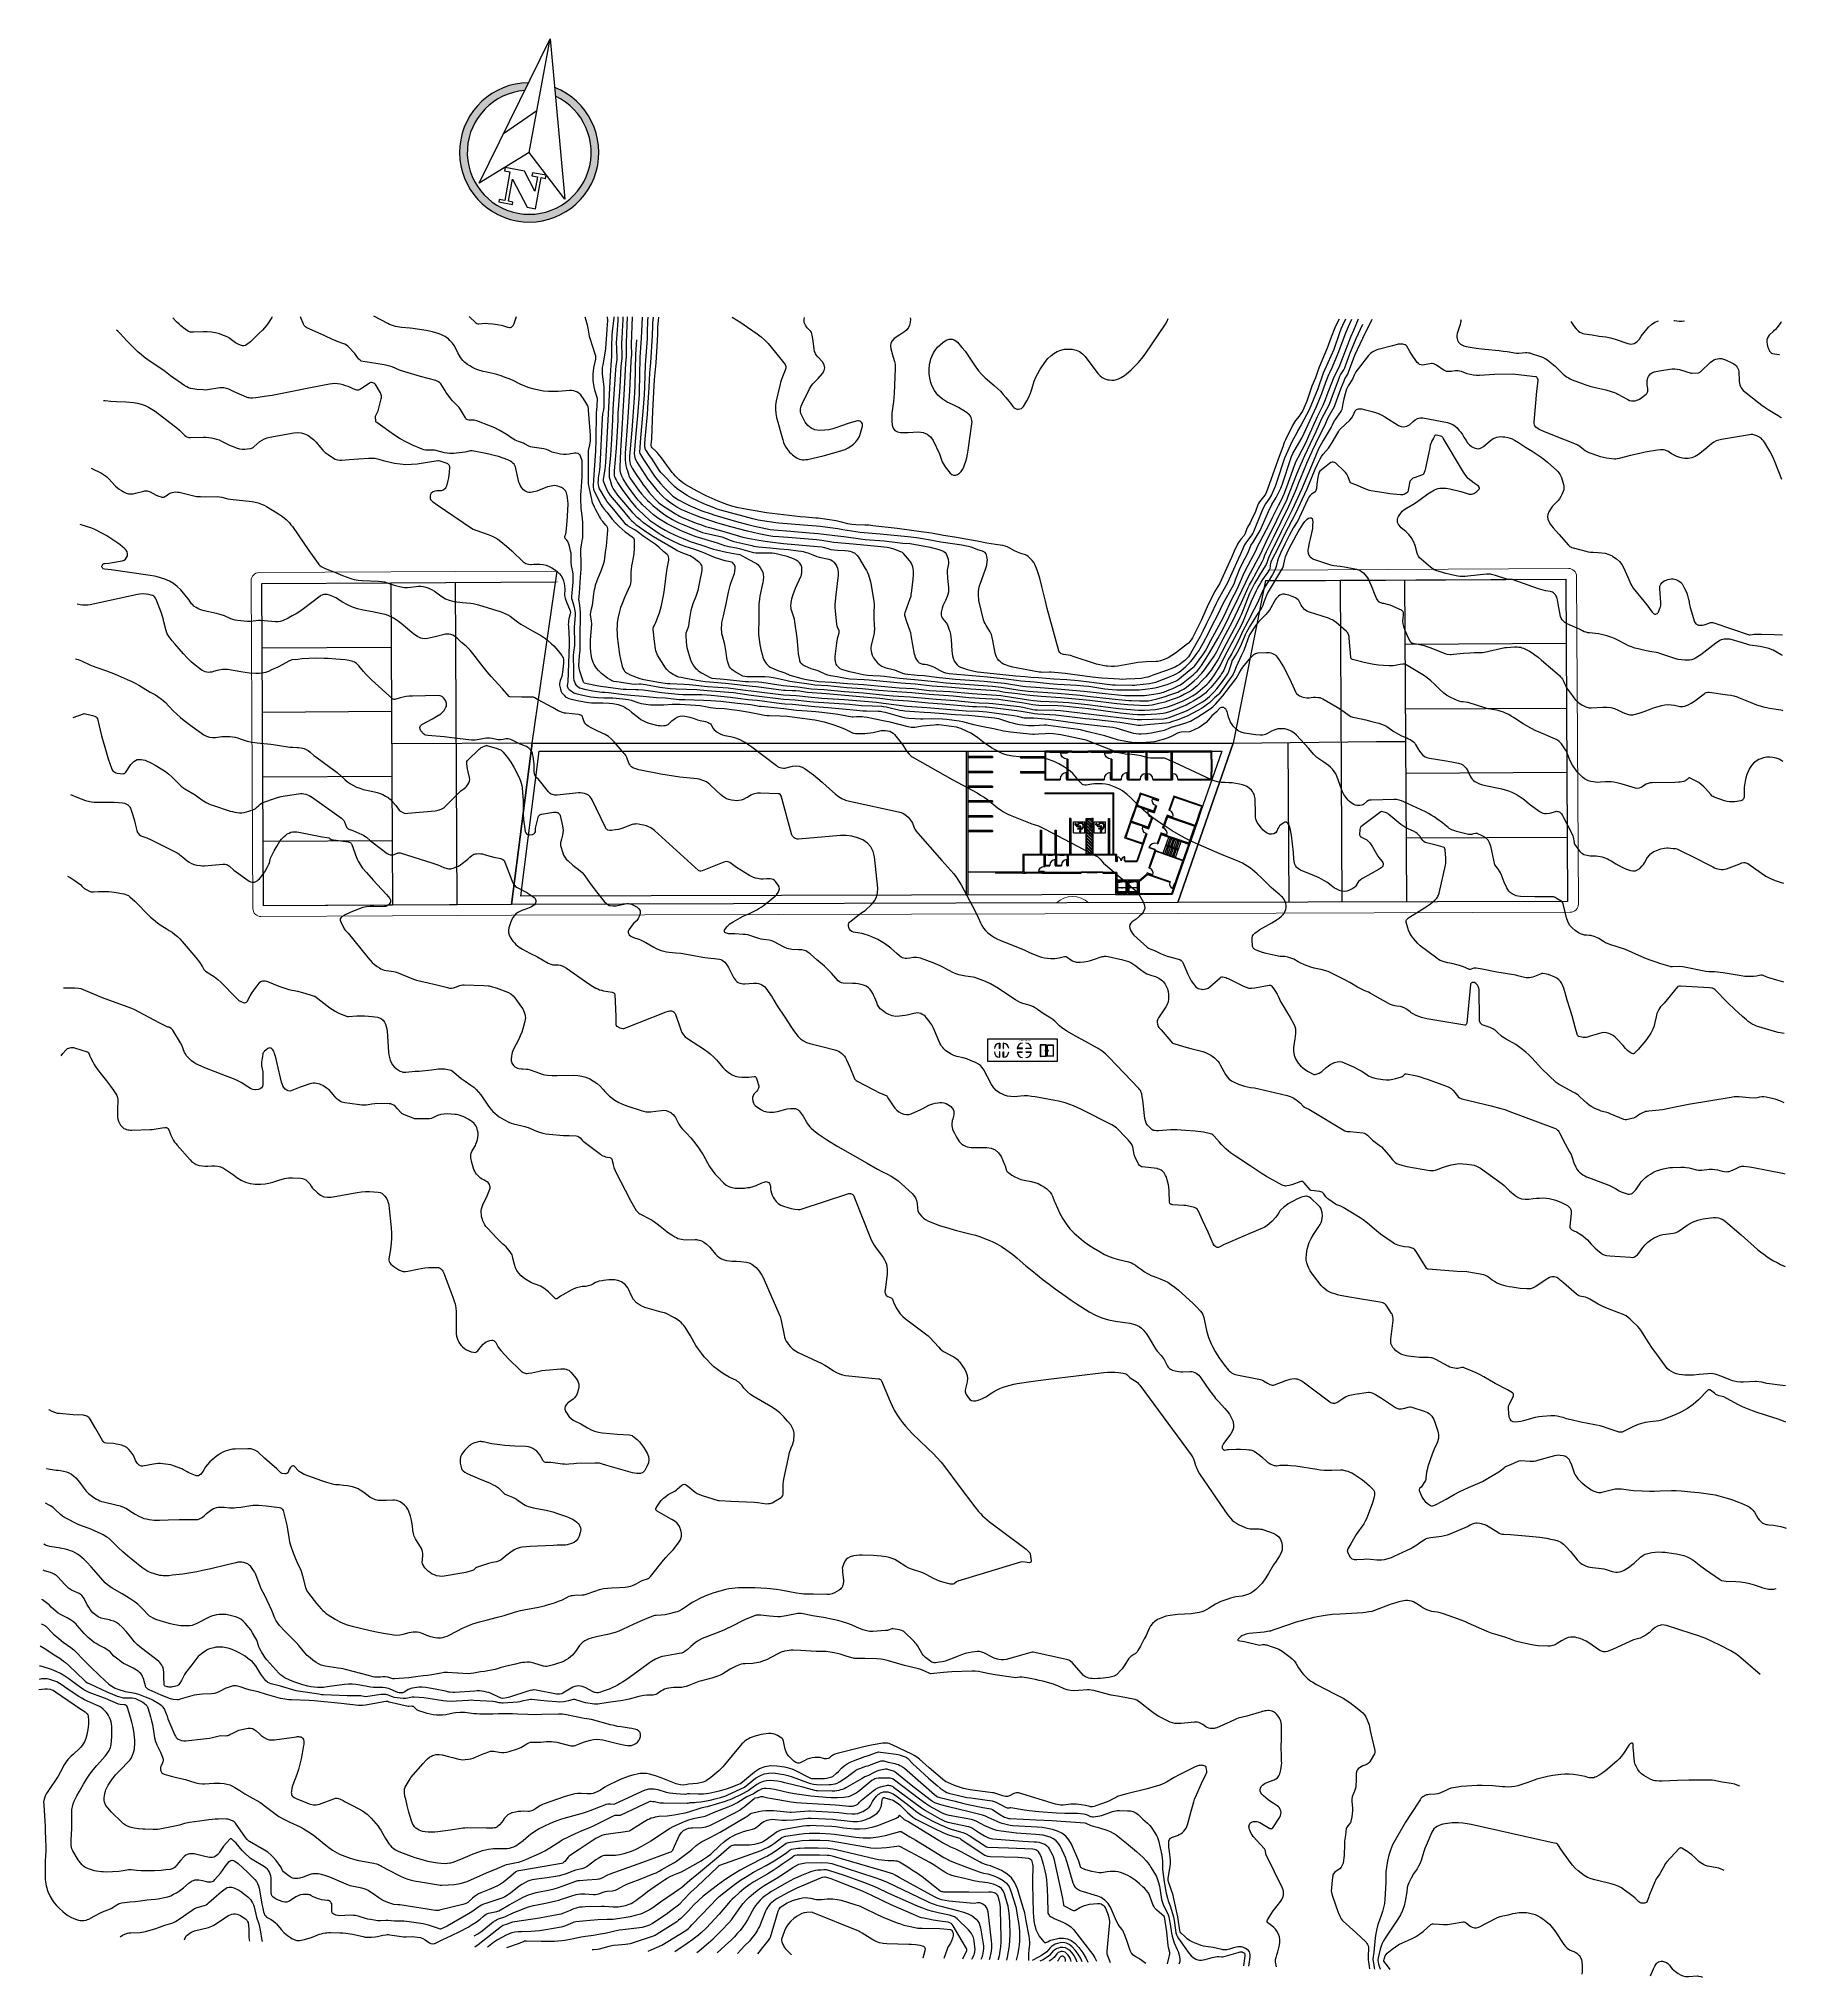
# Model space of a CAD drawing. Header units: centimetres. Extents: x 0 to 1311401, y -389375 to 85618.
# Drawn here: x 494861 to 527272, y -92968 to -57011 of the extents above; entities that cross this region are included whole.
import ezdxf
from ezdxf.enums import TextEntityAlignment as Align

# ---------------------------------------------------------------- set-up
doc = ezdxf.new("R2010")
doc.units = ezdxf.units.CM
doc.header["$LTSCALE"] = 4
for name, pattern in [('DASHED2', [9.525, 6.35, -3.175]), ('LTYPE_4', [112.5, 56.25, -56.25]), ('LTYPE_6', [168.75, 112.5, -28.125, 0, -28.125])]:
    doc.linetypes.add(name, pattern=pattern)
for name, color, linetype in [('0.1', 1, 'Continuous'), ('0.2', 2, 'Continuous'), ('0.6', 6, 'Continuous'), ('01-CONT', 1, 'Continuous'), ('02-CONT', 2, 'Continuous'), ('04', 254, 'Continuous'), ('08', 8, 'Continuous'), ('CURVAS-INTERMEDIARIAS', 39, 'Continuous'), ('CURVAS-MESTRA', 34, 'Continuous'), ('LIMITE-L', 7, 'Continuous')]:
    doc.layers.add(name, color=color, linetype=linetype)
doc.layers.add('K-ALINHAMENTO', color=10, linetype='Continuous', lineweight=9)
doc.layers.add('P-MEIOFIO', color=171, linetype='Continuous', lineweight=9)
doc.styles.add('2mm 1-50', font='arial.ttf', dxfattribs={"height": 0.1})
doc.styles.add('ARIAL', font='arial.ttf', dxfattribs={"height": 0.1})
doc.styles.get("Standard").update_dxf_attribs({"font": 'ERASMD.TTF'})
doc.dimstyles.new('ISO-25', dxfattribs={"dimtxt": 2.5, "dimasz": 2.5, "dimexe": 1.25, "dimexo": 0.625, "dimtad": 1, "dimtxsty": 'Standard', "dimcen": 2.5, "dimadec": 0, "dimazin": 0, "dimtfac": 1, "dimtmove": 0, "dimatfit": 3, "dimfxl": 1, "dimarcsym": 0})

# ---------------------------------------------------------------- blocks, each defined once
blk = doc.blocks.new('1_00e-flat-1')
at = {"color": 1}
blk.add_arc((34, -63), 120, 90, 180, dxfattribs=at)
at = {"layer": '02-CONT'}
blk.add_lwpolyline([(34, -63), (30, -63), (30, 57), (34, 57)], close=True, dxfattribs=at)
blk = doc.blocks.new('1_00e-flat-2')
at = {"color": 1}
blk.add_arc((-63, 34), 120, 270, 0, dxfattribs=at)
at = {"layer": '02-CONT'}
blk.add_lwpolyline([(-63, 34), (-63, 30), (57, 30), (57, 34)], close=True, dxfattribs=at)
blk = doc.blocks.new('1_00e-flat-3')
at = {"color": 1}
blk.add_arc((34, -63), 120, 90, 180, dxfattribs=at)
at = {"layer": '02-CONT'}
blk.add_lwpolyline([(34, -63), (30, -63), (30, 57), (34, 57)], close=True, dxfattribs=at)
blk = doc.blocks.new('1_00e-flat-4')
at = {"color": 1}
blk.add_arc((28, -52), 100, 90, 180, dxfattribs=at)
at = {"layer": '02-CONT'}
blk.add_lwpolyline([(28, -52), (25, -52), (25, 48), (28, 48)], close=True, dxfattribs=at)
blk = doc.blocks.new('1_00e-flat-5')
at = {"color": 1}
blk.add_arc((-28, -52), 100, 0, 90, dxfattribs=at)
at = {"layer": '02-CONT'}
blk.add_lwpolyline([(-28, -52), (-25, -52), (-25, 48), (-28, 48)], close=True, dxfattribs=at)
blk = doc.blocks.new('1_00e-flat-6')
at = {"color": 1}
blk.add_arc((-28, -52), 100, 0, 90, dxfattribs=at)
at = {"layer": '02-CONT'}
blk.add_lwpolyline([(-28, -52), (-25, -52), (-25, 48), (-28, 48)], close=True, dxfattribs=at)
blk = doc.blocks.new('1_00e-flat-7')
at = {"color": 1}
blk.add_arc((-59, -10), 100, 340.8741, 70.8741, dxfattribs=at)
at = {"layer": '02-CONT'}
blk.add_lwpolyline([(-59, -10), (-58, -7), (37, -40), (36, -42)], close=True, dxfattribs=at)
blk = doc.blocks.new('1_00e-flat-8')
at = {"color": 1}
blk.add_arc((-59, -10), 100, 340.8741, 70.8741, dxfattribs=at)
at = {"layer": '02-CONT'}
blk.add_lwpolyline([(-59, -10), (-58, -7), (37, -40), (36, -42)], close=True, dxfattribs=at)
blk = doc.blocks.new('90d-flat-1')
at = {"color": 1}
blk.add_arc((26, 80), 90, 160.8741, 250.8741, dxfattribs=at)
at = {"layer": '02-CONT'}
blk.add_lwpolyline([(23, 81), (-7, -4), (-4, -5), (26, 80)], close=True, dxfattribs=at)
blk = doc.blocks.new('1_00e-flat-9')
at = {"color": 1}
blk.add_arc((-59, -10), 100, 340.8741, 70.8741, dxfattribs=at)
at = {"layer": '02-CONT'}
blk.add_lwpolyline([(-59, -10), (-58, -7), (37, -40), (36, -42)], close=True, dxfattribs=at)
blk = doc.blocks.new('1_00e-flat-10')
at = {"color": 1}
blk.add_arc((48, -53), 120, 70.8741, 160.8741, dxfattribs=at)
at = {"layer": '02-CONT'}
blk.add_lwpolyline([(48, -53), (49, -49), (-64, -10), (-65, -13)], close=True, dxfattribs=at)
blk = doc.blocks.new('1_00e-flat-11')
at = {"color": 1}
blk.add_arc((52, -28), 100, 90, 180, dxfattribs=at)
at = {"layer": '02-CONT'}
blk.add_lwpolyline([(52, -28), (52, -25), (-48, -25), (-48, -28)], close=True, dxfattribs=at)
blk = doc.blocks.new('1_00e-flat-12')
at = {"color": 1}
blk.add_arc((52, 28), 100, 180, 270, dxfattribs=at)
at = {"layer": '02-CONT'}
blk.add_lwpolyline([(52, 28), (52, 25), (-48, 25), (-48, 28)], close=True, dxfattribs=at)
blk = doc.blocks.new('1_00e-flat-13')
at = {"color": 1}
blk.add_arc((-52, -28), 100, 0, 90, dxfattribs=at)
at = {"layer": '02-CONT'}
blk.add_lwpolyline([(-52, -28), (-52, -25), (48, -25), (48, -28)], close=True, dxfattribs=at)
blk = doc.blocks.new('1_00e-flat-14')
at = {"color": 1}
blk.add_arc((-52, 28), 100, 270, 0, dxfattribs=at)
at = {"layer": '02-CONT'}
blk.add_lwpolyline([(-52, 28), (-52, 25), (48, 25), (48, 28)], close=True, dxfattribs=at)
blk = doc.blocks.new('100-flat-1')
at = {"layer": '01-CONT'}
for p, q in [((-98009, 186897), (-97901, 186897)), ((-98009, 186683), (-98009, 186897)), ((-98005, 186683), (-98009, 186683)), ((-98005, 186684), (-98005, 186683)), ((-98001, 186787), (-98001, 186789)), ((-97989, 186789), (-98001, 186789)), ((-97989, 186787), (-98001, 186787)), ((-97989, 186787), (-98001, 186787)), ((-97989, 186787), (-97989, 186789)), ((-97905, 186684), (-97905, 186683)), ((-97901, 186683), (-97905, 186683)), ((-97901, 186897), (-97901, 186683))]:
    blk.add_line(p, q, dxfattribs=at)
blk.add_circle((-98000, 186780), 2, dxfattribs=at)
blk.add_arc((-98000, 186788), 2, 30, 330, dxfattribs=at)
at = {"layer": '02-CONT'}
for p, q in [((-98005, 186893), (-97905, 186893)), ((-98005, 186684), (-98005, 186893)), ((-97905, 186684), (-98005, 186684)), ((-97905, 186893), (-97905, 186684))]:
    blk.add_line(p, q, dxfattribs=at)
blk = doc.blocks.new('100-flat-2')
at = {"layer": '01-CONT'}
for p, q in [((97901, 186897), (97901, 186683)), ((98009, 186897), (97901, 186897)), ((97901, 186683), (97905, 186683)), ((97905, 186684), (97905, 186683)), ((97989, 186787), (97989, 186789)), ((97989, 186789), (98001, 186789)), ((97989, 186787), (98001, 186787)), ((97989, 186787), (98001, 186787)), ((98001, 186787), (98001, 186789)), ((98005, 186684), (98005, 186683)), ((98005, 186683), (98009, 186683)), ((98009, 186683), (98009, 186897))]:
    blk.add_line(p, q, dxfattribs=at)
blk.add_circle((98000, 186780), 2, dxfattribs=at)
blk.add_arc((98000, 186788), 2, 210, 150, dxfattribs=at)
at = {"layer": '02-CONT'}
for p, q in [((98005, 186893), (97905, 186893)), ((97905, 186893), (97905, 186684)), ((97905, 186684), (98005, 186684)), ((98005, 186684), (98005, 186893))]:
    blk.add_line(p, q, dxfattribs=at)
blk = doc.blocks.new('1_00e-flat-15')
at = {"color": 1}
blk.add_arc((28, 52), 100, 180, 270, dxfattribs=at)
at = {"layer": '02-CONT'}
blk.add_lwpolyline([(28, 52), (25, 52), (25, -48), (28, -48)], close=True, dxfattribs=at)
blk = doc.blocks.new('1_00e-flat-16')
at = {"color": 1}
blk.add_arc((-28, 52), 100, 270, 0, dxfattribs=at)
at = {"layer": '02-CONT'}
blk.add_lwpolyline([(-28, 52), (-25, 52), (-25, -48), (-28, -48)], close=True, dxfattribs=at)
blk = doc.blocks.new('1_00e-flat-17')
at = {"color": 1}
blk.add_arc((28, -52), 100, 90, 180, dxfattribs=at)
at = {"layer": '02-CONT'}
blk.add_lwpolyline([(28, -52), (25, -52), (25, 48), (28, 48)], close=True, dxfattribs=at)
blk = doc.blocks.new('1_00e-flat-18')
at = {"color": 1}
blk.add_arc((-28, -52), 100, 0, 90, dxfattribs=at)
at = {"layer": '02-CONT'}
blk.add_lwpolyline([(-28, -52), (-25, -52), (-25, 48), (-28, 48)], close=True, dxfattribs=at)
blk = doc.blocks.new('NORTE-3D-flat-1')
h = blk.add_hatch()
h.set_pattern_fill('ACET-2D-ANSI31', color=1, scale=399.990157, angle=349.5356, style=0)
h.set_pattern_definition([(34.5356, (-504346.4, 57011.4), (-719.9683, 1046.1674), [])])
h.paths.add_polyline_path([(-1316, -2679), (-389, -2107), (0, 0)])
blk.add_hatch(color=1).paths.add_polyline_path([(83, -905), (98, -1067, -7.796187), (-472, -961), (-401, -816, 10.408897)])
at = {"color": 1}
blk.add_line((-389, -2107), (0, 0), dxfattribs=at)
for points in [[(-1316, -2679), (0, 0), (272, -2973), (-389, -2107)], [(-478, -2456), (-836, -2390), (-846, -2448), (-746, -2467), (-844, -3000), (-946, -2981), (-954, -3027), (-699, -3074), (-691, -3028), (-775, -3013), (-700, -2607), (-430, -3124), (-275, -3153), (-168, -2574), (-84, -2589), (-73, -2531), (-328, -2484), (-339, -2542), (-236, -2561), (-285, -2826)]]:
    blk.add_lwpolyline(points, close=True, dxfattribs=at)
for radius, start, end in [(1292, 90.5109, 68.5603), (1149, 94.1542, 64.917)]:
    blk.add_arc((-389, -2107), radius, start, end, dxfattribs=at)
blk = doc.blocks.new('1_00')
for p, q in [((-129, 59), (-129, 109)), ((-129, 109), (-126, 109)), ((-129, 59), (-126, 59)), ((-126, 59), (-126, 109)), ((-29, 109), (-32, 109)), ((-32, 59), (-32, 109)), ((-29, 59), (-32, 59)), ((-29, 59), (-29, 109))]:
    blk.add_line(p, q)
at = {"color": 1}
for centre, start, end in [((-129, 59), 0, 90), ((-29, 59), 90, 180)]:
    blk.add_arc(centre, 50, start, end, dxfattribs=at)
blk = doc.blocks.new('*D138')
at = {"color": 0, "lineweight": -2, "transparency": 16777216}
for p, q in [((514401, -72060), (514401, -72064)), ((514401, -72063), (514411, -72063)), ((514411, -72060), (514411, -72064))]:
    blk.add_line(p, q, dxfattribs=at)
at = {"color": 0, "transparency": 16777216}
for points in [[(514401, -72063), (514401, -72063), (514401, -72063)], [(514411, -72063), (514411, -72063), (514411, -72063)]]:
    blk.add_solid(points, dxfattribs=at)
at = {"layer": 'DEFPOINTS', "color": 0, "transparency": 16777216}
for p in [(514401, -72060), (514411, -72060), (514411, -72063)]:
    blk.add_point(p, dxfattribs=at)
at = {"color": 0, "transparency": 16777216, "insert": (514406, -72063), "char_height": 0.07, "attachment_point": 5}
blk.add_mtext('0,10', dxfattribs=at)

msp = doc.modelspace()

# ---------------------------------------------------------------- linework, layer by layer
at = {"linetype": 'Continuous', "ltscale": 0.1}
for p, q in [((512548.564, -70325.201), (512098.564, -70325.201)), ((512548.564, -70349.908), (512098.564, -70349.908)), ((513070.113, -70325.201), (513520.113, -70325.201)), ((513070.113, -70349.908), (513520.113, -70349.908)), ((512548.564, -70599.908), (512098.564, -70599.908)), ((512548.564, -70624.615), (512098.564, -70624.615)), ((513070.113, -70599.908), (513520.113, -70599.908)), ((513070.113, -70624.615), (513520.113, -70624.615)), ((512548.564, -70874.615), (512098.564, -70874.615)), ((512548.564, -70899.323), (512098.564, -70899.323)), ((512548.564, -71149.323), (512098.564, -71149.323)), ((512548.564, -71174.03), (512098.564, -71174.03)), ((512548.564, -71424.03), (512098.564, -71424.03)), ((512548.564, -71448.737), (512098.564, -71448.737)), ((513981.059, -71475.573), (513981.059, -72142.665)), ((514005.766, -71475.573), (514005.766, -72142.665)), ((514411.062, -71475.573), (514386.355, -71475.573)), ((514411.062, -71500.28), (514411.062, -72117.958)), ((514695.194, -71475.573), (514695.194, -72142.665)), ((514719.901, -71475.573), (514719.901, -72142.665)), ((512548.564, -71698.737), (512098.564, -71698.737)), ((512548.564, -71723.444), (512098.564, -71723.444)), ((513431.645, -71692.665), (513431.645, -72142.665)), ((513456.352, -71692.665), (513456.352, -72142.665)), ((513706.352, -71692.665), (513706.352, -72142.665)), ((513731.059, -71692.665), (513731.059, -72142.665))]:
    msp.add_line(p, q, dxfattribs=at)
at = {"ltscale": 0.1}
for p, q in [((514052.947, -71743.645), (514052.947, -71533.635)), ((514052.947, -71533.635), (514262.957, -71533.635)), ((514262.957, -71743.645), (514262.957, -71533.635)), ((514438.002, -71743.645), (514438.002, -71533.635)), ((514438.002, -71533.635), (514648.013, -71533.635)), ((514648.013, -71743.645), (514648.013, -71533.635)), ((514052.947, -71743.645), (514262.957, -71743.645)), ((514097.066, -71567.56), (514072.864, -71578.669)), ((514072.864, -71578.669), (514078.255, -71590.414)), ((514092.591, -71583.834), (514078.255, -71590.414)), ((514123.703, -71628.947), (514092.591, -71583.834)), ((514130.489, -71616.024), (514097.066, -71567.56)), ((514174.107, -71628.947), (514123.703, -71628.947)), ((514138.186, -71598.729), (514129.313, -71585.864)), ((514190.262, -71616.024), (514130.489, -71616.024)), ((514174.107, -71659.641), (514135.336, -71659.641)), ((514135.336, -71672.565), (514135.336, -71659.641)), ((514174.107, -71672.565), (514135.336, -71672.565)), ((514174.107, -71659.641), (514174.107, -71628.947)), ((514174.107, -71696.797), (514174.107, -71672.565)), ((514190.262, -71711.208), (514190.262, -71616.024)), ((514198.339, -71670.634), (514198.339, -71657.206)), ((514438.002, -71743.645), (514648.013, -71743.645)), ((514482.121, -71567.56), (514457.919, -71578.669)), ((514457.919, -71578.669), (514463.31, -71590.414)), ((514477.646, -71583.834), (514463.31, -71590.414)), ((514508.758, -71628.947), (514477.646, -71583.834)), ((514515.545, -71616.024), (514482.121, -71567.56)), ((514559.162, -71628.947), (514508.758, -71628.947)), ((514523.241, -71598.729), (514514.368, -71585.864)), ((514575.317, -71616.024), (514515.545, -71616.024)), ((514559.162, -71659.641), (514520.391, -71659.641)), ((514520.391, -71672.565), (514520.391, -71659.641)), ((514559.162, -71672.565), (514520.391, -71672.565)), ((514559.162, -71659.641), (514559.162, -71628.947)), ((514559.162, -71696.797), (514559.162, -71672.565)), ((514575.317, -71711.208), (514575.317, -71616.024)), ((514583.394, -71670.634), (514583.394, -71657.206))]:
    msp.add_line(p, q, dxfattribs=at)
for p, q in [((514299.898, -71491.871), (514401.062, -71593.035)), ((514299.898, -71506.013), (514401.062, -71614.259)), ((514299.898, -71548.439), (514401.062, -71649.604)), ((514336.027, -71485.573), (514401.062, -71550.609)), ((514350.169, -71485.573), (514401.062, -71536.467)), ((514393.155, -71485.573), (514401.062, -71493.481)), ((514299.898, -71562.581), (514401.062, -71663.746)), ((514299.898, -71605.008), (514401.062, -71706.172)), ((514299.898, -71619.15), (514401.062, -71720.314)), ((514299.898, -71661.576), (514401.062, -71762.741)), ((514299.898, -71675.719), (514401.062, -71783.964)), ((514299.898, -71718.145), (514401.062, -71819.309)), ((514299.898, -71732.287), (514401.062, -71833.451)), ((514299.898, -71774.714), (514401.062, -71875.878)), ((514299.898, -71788.856), (514401.062, -71890.02)), ((514299.898, -71831.282), (514401.062, -71932.446)), ((514299.898, -71845.424), (514401.062, -71953.67)), ((514299.898, -71887.851), (514401.062, -71989.015)), ((514299.898, -71901.993), (514401.062, -72003.157)), ((514299.898, -71944.419), (514401.062, -72045.583)), ((514299.898, -71958.561), (514401.062, -72059.726)), ((514299.898, -72000.988), (514401.062, -72102.152)), ((514299.898, -72015.13), (514401.062, -72123.375)), ((514299.898, -72057.556), (514367.925, -72132.665)), ((514299.898, -72071.698), (514353.783, -72132.665)), ((514349.898, -72121.206), (514361.356, -72132.665))]:
    msp.add_line(p, q)
at = {"color": 1}
msp.add_lwpolyline([(517614.474, -67065.363), (523184.256, -67034.993), (523216.862, -73014.749), (515993.901, -73034.495)], dxfattribs=at)
for points in [[(512548.564, -70325.201), (512548.564, -70349.908)], [(513070.113, -70325.201), (513070.113, -70349.908)], [(512548.564, -70599.908), (512548.564, -70624.615)], [(513070.113, -70599.908), (513070.113, -70624.615)], [(512548.564, -70874.615), (512548.564, -70899.323)], [(512548.564, -71149.323), (512548.564, -71174.03)], [(512548.564, -71424.03), (512548.564, -71448.737)], [(514005.766, -71475.573), (513981.059, -71475.573)], [(514299.898, -71491.871), (514299.898, -71485.573), (514336.027, -71485.573)], [(514299.898, -71548.439), (514299.898, -71506.013)], [(514350.169, -71485.573), (514393.155, -71485.573)], [(514401.062, -71493.481), (514401.062, -71536.467)], [(514401.062, -71550.609), (514401.062, -71593.035)], [(514695.194, -71475.573), (514719.901, -71475.573)], [(512548.564, -71698.737), (512548.564, -71723.444)], [(513431.645, -71692.665), (513456.352, -71692.665)], [(513706.352, -71692.665), (513731.059, -71692.665)], [(514299.898, -71605.008), (514299.898, -71562.581)], [(514299.898, -71661.576), (514299.898, -71619.15)], [(514299.898, -71718.145), (514299.898, -71675.719)], [(514299.898, -71774.714), (514299.898, -71732.287)], [(514299.898, -71831.282), (514299.898, -71788.856)], [(514299.898, -71887.851), (514299.898, -71845.424)], [(514299.898, -71944.419), (514299.898, -71901.993)], [(514401.062, -71614.259), (514401.062, -71649.604)], [(514401.062, -71663.746), (514401.062, -71706.172)], [(514401.062, -71720.314), (514401.062, -71762.741)], [(514401.062, -71783.964), (514401.062, -71819.309)], [(514401.062, -71833.451), (514401.062, -71875.878)], [(514401.062, -71890.02), (514401.062, -71932.446)], [(514299.898, -72000.988), (514299.898, -71958.561)], [(514299.898, -72057.556), (514299.898, -72015.13)], [(514353.783, -72132.665), (514299.898, -72132.665), (514299.898, -72071.698)], [(514403.783, -72132.665), (514361.356, -72132.665)], [(514401.062, -72123.375), (514401.062, -72132.665), (514367.925, -72132.665)], [(514401.062, -72123.375), (514401.062, -72132.665), (514367.925, -72132.665)], [(514401.062, -71953.67), (514401.062, -71989.015)], [(514401.062, -72003.157), (514401.062, -72045.583)], [(514401.062, -72003.157), (514401.062, -72045.583)], [(514401.062, -72059.726), (514401.062, -72102.152)], [(514401.062, -72059.726), (514401.062, -72102.152)]]:
    msp.add_lwpolyline(points)
for points in [[(514411.062, -72142.665), (514289.898, -72142.665), (514289.898, -71475.573), (514411.062, -71475.573)], [(512455.614, -75973.842), (513757.72, -75973.842), (513757.72, -75565.319), (512455.614, -75565.319)]]:
    msp.add_lwpolyline(points, close=True)
at = {"ltscale": 0.1}
for centre, radius, start, end in [((514183.8, -71611.985), 60.424, 283.9230338, 154.3864937), ((514568.855, -71611.985), 60.424, 283.9230338, 154.3864937), ((514183.8, -71611.985), 47.501, 287.8234225, 163.7957829), ((514175.642, -71711.336), 14.62, 96.025575, 0), ((514568.855, -71611.985), 47.501, 287.8234225, 163.7957829), ((514560.697, -71711.336), 14.62, 96.025575, 0)]:
    msp.add_arc(centre, radius, start, end, dxfattribs=at)
at = {"linetype": 'ByBlock', "ltscale": 0.1}
msp.add_point((514411.062, -71475.573), dxfattribs=at)
at = {"layer": '0.1'}
for p, q in [((513855.113, -70228.744), (513615.113, -70228.744)), ((513615.113, -70243.744), (513855.113, -70243.744)), ((514020.113, -70228.744), (514320.113, -70228.744)), ((514020.113, -70243.744), (514320.113, -70243.744)), ((514680.113, -70228.744), (514380.113, -70228.744)), ((514380.113, -70243.744), (514680.113, -70243.744)), ((515015.113, -70228.744), (514815.113, -70228.744)), ((514815.113, -70243.744), (515015.113, -70243.744)), ((515360.113, -70228.744), (515120.113, -70228.744)), ((515120.113, -70243.744), (515360.113, -70243.744)), ((515815.113, -70228.744), (515465.113, -70228.744)), ((515465.113, -70243.744), (515815.113, -70243.744)), ((516605.113, -70373.744), (516605.113, -70613.744)), ((516620.113, -70373.744), (516620.113, -70613.744)), ((513520.113, -70998.744), (513520.113, -71008.744)), ((514789.746, -72142.665), (514789.746, -71008.744)), ((514799.746, -72142.665), (514799.746, -70998.744)), ((515262.182, -71082.429), (515235.97, -71158.014)), ((515276.354, -71087.344), (515250.142, -71162.928)), ((515175.356, -71332.802), (515142.591, -71427.282)), ((515189.528, -71337.716), (515156.763, -71432.197)), ((516343.407, -71505.013), (516395.83, -71353.845)), ((516410.002, -71358.76), (516357.579, -71509.928)), ((515072.148, -71630.414), (515039.383, -71724.894)), ((515086.32, -71635.329), (515053.555, -71729.809)), ((516224.799, -71847.031), (516273.946, -71705.311)), ((516288.118, -71710.226), (516238.972, -71851.946)), ((513664.746, -72142.665), (513584.746, -72142.665)), ((513584.746, -72157.665), (513664.746, -72157.665)), ((513879.746, -72142.665), (513799.746, -72142.665)), ((513799.746, -72157.665), (513879.746, -72157.665)), ((513169.746, -72472.665), (513469.746, -72472.665)), ((513469.746, -72487.665), (513169.746, -72487.665)), ((515976.766, -72562.265), (516042.295, -72373.305)), ((516056.467, -72378.219), (515990.938, -72567.179))]:
    msp.add_line(p, q, dxfattribs=at)
for points in [[(513520.113, -70998.744), (514799.746, -70998.744)], [(513520.113, -71008.744), (514789.746, -71008.744)], [(515014.246, -72617.349), (514862.246, -72617.349)], [(515224.246, -72617.349), (515072.246, -72617.349)]]:
    msp.add_lwpolyline(points, dxfattribs=at)
at = {"layer": '0.2', "linetype": 'DASHED2'}
for p, q in [((513855.113, -70234.744), (513615.113, -70234.744)), ((513615.113, -70237.744), (513855.113, -70237.744)), ((514020.113, -70234.744), (514320.113, -70234.744)), ((514020.113, -70237.744), (514320.113, -70237.744)), ((514680.113, -70234.744), (514380.113, -70234.744)), ((514380.113, -70237.744), (514680.113, -70237.744)), ((515015.113, -70234.744), (514815.113, -70234.744)), ((514815.113, -70237.744), (515015.113, -70237.744)), ((515360.113, -70234.744), (515120.113, -70234.744)), ((515120.113, -70237.744), (515360.113, -70237.744)), ((515815.113, -70234.744), (515465.113, -70234.744)), ((515465.113, -70237.744), (515815.113, -70237.744)), ((515267.851, -71084.395), (515241.639, -71159.979)), ((515270.685, -71085.378), (515244.473, -71160.962)), ((515181.025, -71334.768), (515148.26, -71429.248)), ((515183.859, -71335.751), (515151.095, -71430.231)), ((515077.817, -71632.38), (515045.052, -71726.86)), ((515080.651, -71633.363), (515047.887, -71727.843)), ((513664.746, -72148.665), (513584.746, -72148.665)), ((513584.746, -72151.665), (513664.746, -72151.665)), ((513879.746, -72148.665), (513799.746, -72148.665)), ((513799.746, -72151.665), (513879.746, -72151.665)), ((513169.746, -72478.665), (513469.746, -72478.665)), ((513469.746, -72481.665), (513169.746, -72481.665))]:
    msp.add_line(p, q, dxfattribs=at)
at = {"layer": '0.2'}
for p, q in [((516611.113, -70373.744), (516611.113, -70613.744)), ((516614.113, -70373.744), (516614.113, -70613.744)), ((516349.076, -71506.979), (516401.499, -71355.811)), ((516404.333, -71356.794), (516351.91, -71507.962)), ((516230.468, -71848.997), (516279.615, -71707.277)), ((516282.449, -71708.26), (516233.303, -71849.98)), ((512606.655, -72467.665), (512098.564, -72467.665)), ((512606.655, -72472.665), (512098.564, -72472.665)), ((512606.655, -72472.665), (512606.655, -72467.665)), ((515982.435, -72564.231), (516047.964, -72375.27)), ((516050.798, -72376.253), (515985.269, -72565.214))]:
    msp.add_line(p, q, dxfattribs=at)
for points in [[(514197.246, -72472.665), (514297.246, -72472.665), (514297.246, -72467.665), (514197.246, -72467.665)], [(514297.246, -72477.665), (514397.246, -72477.665), (514397.246, -72472.665), (514297.246, -72472.665)], [(514397.246, -72477.665), (514497.246, -72477.665), (514497.246, -72472.665), (514397.246, -72472.665)], [(514497.246, -72472.665), (514597.246, -72472.665), (514597.246, -72467.665), (514497.246, -72467.665)]]:
    msp.add_lwpolyline(points, close=True, dxfattribs=at)
at = {"layer": '0.6'}
for p, q in [((512068.564, -72895.225), (512068.564, -70228.744)), ((512098.564, -72895.225), (512098.564, -70228.744)), ((513615.113, -70243.744), (513615.113, -70228.744)), ((513855.113, -70243.744), (513855.113, -70228.744)), ((513950.113, -70253.739), (513935.113, -70253.739)), ((513950.113, -70373.739), (513935.113, -70373.739)), ((514020.113, -70243.744), (514020.113, -70228.744)), ((514320.113, -70243.744), (514320.113, -70228.744)), ((514380.113, -70243.744), (514380.113, -70228.744)), ((514680.113, -70243.744), (514680.113, -70228.744)), ((514765.113, -70253.744), (514750.113, -70253.744)), ((514765.113, -70373.744), (514750.113, -70373.744)), ((514815.113, -70243.744), (514815.113, -70228.744)), ((515015.113, -70243.744), (515015.113, -70228.744)), ((515120.113, -70243.744), (515120.113, -70228.744)), ((515360.113, -70243.744), (515360.113, -70228.744)), ((515465.113, -70243.744), (515465.113, -70228.744)), ((515815.113, -70243.744), (515815.113, -70228.744)), ((516620.113, -70373.744), (516605.113, -70373.744)), ((513805.113, -70743.744), (513805.113, -70758.744)), ((513925.113, -70743.744), (513925.113, -70758.744)), ((514620.113, -70743.744), (514620.113, -70758.744)), ((514740.113, -70743.744), (514740.113, -70758.744)), ((514935.113, -70743.744), (514935.113, -70758.744)), ((515055.113, -70743.744), (515055.113, -70758.744)), ((515290.113, -70743.744), (515290.113, -70758.744)), ((515390.113, -70743.744), (515390.113, -70758.744)), ((515425.113, -70743.744), (515425.113, -70758.744)), ((515525.113, -70743.744), (515525.113, -70758.744)), ((515890.113, -70743.744), (515890.113, -70758.744)), ((515990.113, -70743.744), (515990.113, -70758.744)), ((516620.113, -70613.744), (516605.113, -70613.744)), ((515250.142, -71162.928), (515235.97, -71158.014)), ((515276.354, -71087.344), (515262.182, -71082.429)), ((515612.521, -71140.417), (515626.693, -71145.332)), ((515156.763, -71432.197), (515142.591, -71427.282)), ((515189.528, -71337.716), (515175.356, -71332.802)), ((515502.76, -71456.925), (515516.932, -71461.84)), ((515535.524, -71362.445), (515549.696, -71367.36)), ((515579.756, -71234.897), (515593.928, -71239.812)), ((515802.088, -71417.841), (515787.916, -71412.927)), ((515834.853, -71323.361), (515820.681, -71318.447)), ((516343.407, -71505.013), (516357.579, -71509.928)), ((516395.83, -71353.845), (516410.002, -71358.76)), ((515053.555, -71729.809), (515039.383, -71724.894)), ((515086.32, -71635.329), (515072.148, -71630.414)), ((515399.552, -71754.538), (515413.724, -71759.452)), ((515432.316, -71660.058), (515446.488, -71664.972)), ((515687.74, -71747.577), (515673.568, -71742.662)), ((515720.505, -71653.097), (515706.333, -71648.182)), ((515718.061, -72117.956), (515821.269, -71820.344)), ((515800.466, -71971.893), (515849.613, -71830.173)), ((515828.81, -71981.722), (515877.957, -71840.002)), ((515857.155, -71991.552), (515906.301, -71849.832)), ((515885.499, -72001.381), (515934.645, -71859.661)), ((515913.843, -72011.21), (515962.989, -71869.49)), ((515942.187, -72021.04), (515991.333, -71879.32)), ((515944.813, -72196.591), (516048.021, -71898.978)), ((515970.531, -72030.869), (516019.677, -71889.149)), ((516224.799, -71847.031), (516238.972, -71851.946)), ((516273.946, -71705.311), (516288.118, -71710.226)), ((513584.746, -72157.665), (513584.746, -72142.665)), ((513664.746, -72157.665), (513664.746, -72142.665)), ((513799.746, -72157.665), (513799.746, -72142.665)), ((513879.746, -72157.665), (513879.746, -72142.665)), ((514854.746, -72272.665), (514839.746, -72272.665)), ((514854.746, -72257.665), (514864.746, -72257.665)), ((514854.746, -72272.665), (514864.746, -72272.665)), ((514864.746, -72257.665), (514864.746, -72272.665)), ((515004.746, -72257.665), (515004.746, -72272.665)), ((515004.746, -72257.665), (515225.074, -72257.665)), ((515004.746, -72272.665), (515235.748, -72272.665)), ((515565.439, -72054.466), (515579.611, -72059.38)), ((515604.756, -71941.089), (515618.928, -71946.004)), ((515746.405, -72127.785), (515795.552, -71986.065)), ((515767.208, -71976.236), (515993.96, -72054.871)), ((515772.122, -71962.064), (515998.875, -72040.698)), ((515774.749, -72137.615), (515823.896, -71995.894)), ((515803.093, -72147.444), (515852.24, -72005.724)), ((515831.437, -72157.273), (515880.584, -72015.553)), ((515859.781, -72167.103), (515908.928, -72025.382)), ((515888.125, -72176.932), (515937.272, -72035.212)), ((515916.469, -72186.761), (515965.616, -72045.041)), ((513114.746, -72472.665), (512606.655, -72472.665)), ((512606.655, -72472.665), (512606.655, -72487.665)), ((513114.746, -72487.665), (512606.655, -72487.665)), ((513169.746, -72472.665), (513169.746, -72487.665)), ((513469.746, -72472.665), (513469.746, -72487.665)), ((513509.746, -72362.665), (513524.746, -72362.665)), ((513509.746, -72462.665), (513524.746, -72462.665)), ((513614.746, -72337.665), (513614.746, -72352.665)), ((513714.746, -72337.665), (513714.746, -72352.665)), ((513829.746, -72337.665), (513829.746, -72352.665)), ((513929.746, -72337.665), (513929.746, -72352.665)), ((514197.246, -72472.665), (514197.246, -72487.665)), ((514597.246, -72472.665), (514597.246, -72487.665)), ((514834.746, -72487.665), (514834.746, -72617.349)), ((514839.746, -72472.665), (514854.746, -72472.665)), ((514854.746, -72487.665), (514854.746, -72617.349)), ((515274.746, -72617.349), (515408.169, -72507.97)), ((515274.746, -72636.745), (515424.796, -72513.736)), ((515430.532, -72489.265), (515416.36, -72484.35)), ((515463.297, -72394.785), (515449.125, -72389.87)), ((515976.766, -72562.265), (515990.938, -72567.179)), ((516042.295, -72373.305), (516056.467, -72378.219)), ((515842.968, -72642.876), (515838.054, -72657.048)), ((515928, -72672.364), (515923.086, -72686.536))]:
    msp.add_line(p, q, dxfattribs=at)
for points in [[(515990.938, -72567.179), (515880.79, -72884.804), (503800.772, -72917.827), (504144.276, -70228.744), (513615.113, -70228.744)], [(513615.113, -70228.744), (513520.113, -70228.744), (513520.113, -70758.744), (513805.113, -70758.744)], [(513615.113, -70243.744), (513535.113, -70243.744), (513535.113, -70743.744), (513805.113, -70743.744)], [(513950.113, -70228.744), (513855.113, -70228.744)], [(513855.113, -70228.744), (514020.113, -70228.744)], [(513935.113, -70253.739), (513935.113, -70243.744), (513855.113, -70243.744)], [(513925.113, -70743.744), (513935.113, -70743.744), (513935.113, -70373.739)], [(514020.113, -70228.744), (513935.113, -70228.744)], [(513935.113, -70243.744), (513935.113, -70253.739)], [(513935.113, -70373.739), (513935.113, -70743.744)], [(514020.113, -70243.744), (513950.113, -70243.744), (513950.113, -70253.739)], [(513950.113, -70253.739), (513950.113, -70243.744)], [(513950.113, -70743.744), (513950.113, -70373.739)], [(513950.113, -70373.739), (513950.113, -70743.744), (514620.113, -70743.744)], [(514380.113, -70228.744), (514320.113, -70228.744)], [(514320.113, -70228.744), (514380.113, -70228.744)], [(514380.113, -70243.744), (514320.113, -70243.744)], [(514765.113, -70228.744), (514680.113, -70228.744)], [(514680.113, -70228.744), (514815.113, -70228.744)], [(514750.113, -70253.744), (514750.113, -70243.744), (514680.113, -70243.744)], [(514740.113, -70743.744), (514750.113, -70743.744), (514750.113, -70373.744)], [(514815.113, -70228.744), (514750.113, -70228.744)], [(514750.113, -70243.744), (514750.113, -70253.744)], [(514750.113, -70373.744), (514750.113, -70743.744)], [(514765.113, -70253.744), (514765.113, -70243.744)], [(514815.113, -70243.744), (514765.113, -70243.744), (514765.113, -70253.744)], [(514765.113, -70743.744), (514765.113, -70373.744)], [(514765.113, -70373.744), (514765.113, -70743.744), (514935.113, -70743.744)], [(515080.113, -70228.744), (515015.113, -70228.744)], [(515015.113, -70228.744), (515120.113, -70228.744)], [(515051.513, -70743.744), (515065.113, -70743.744), (515065.113, -70243.744), (515015.113, -70243.744)], [(515120.113, -70228.744), (515065.113, -70228.744)], [(515065.113, -70243.744), (515065.113, -70743.744)], [(515080.113, -70743.744), (515080.113, -70243.744)], [(515120.113, -70243.744), (515080.113, -70243.744), (515080.113, -70743.744), (515290.113, -70743.744)], [(515415.113, -70228.744), (515360.113, -70228.744)], [(515360.113, -70228.744), (515465.113, -70228.744)], [(515390.113, -70743.744), (515400.113, -70743.744), (515400.113, -70243.744), (515360.113, -70243.744)], [(515465.113, -70228.744), (515400.113, -70228.744)], [(515400.113, -70243.744), (515400.113, -70743.744)], [(515415.113, -70743.744), (515415.113, -70243.744)], [(515465.113, -70243.744), (515415.113, -70243.744), (515415.113, -70743.744), (515425.113, -70743.744)], [(515525.113, -70743.744), (515865.113, -70743.744), (515865.113, -70243.744), (515815.113, -70243.744)], [(515880.113, -70228.744), (515815.113, -70228.744)], [(515815.113, -70228.744), (516801.877, -70228.744), (516410.002, -71358.76)], [(516620.113, -70373.744), (516620.113, -70228.744), (515865.113, -70228.744)], [(515865.113, -70243.744), (515865.113, -70743.744)], [(515880.113, -70743.744), (515880.113, -70243.744)], [(516605.113, -70373.744), (516605.113, -70243.744), (515880.113, -70243.744), (515880.113, -70743.744), (515890.113, -70743.744)], [(513925.113, -70758.744), (513950.113, -70758.744)], [(513935.113, -70758.744), (514620.113, -70758.744)], [(514740.113, -70758.744), (514765.113, -70758.744)], [(514750.113, -70758.744), (514935.113, -70758.744)], [(515055.113, -70758.744), (515080.113, -70758.744)], [(515065.113, -70758.744), (515290.113, -70758.744)], [(515390.113, -70758.744), (515415.113, -70758.744)], [(515400.113, -70758.744), (515425.113, -70758.744)], [(515525.113, -70758.744), (515880.113, -70758.744)], [(515865.113, -70758.744), (515890.113, -70758.744)], [(515990.113, -70758.744), (516620.113, -70758.744), (516620.113, -70613.744)], [(515990.113, -70743.744), (516605.113, -70743.744), (516605.113, -70613.744)], [(515235.97, -71158.014), (515208.12, -71238.322)], [(515250.142, -71162.928), (515227.207, -71229.064), (515543.715, -71338.825), (515579.756, -71234.897)], [(515626.693, -71145.332), (515634.884, -71121.712), (515290.032, -71002.121), (515262.182, -71082.429)], [(515612.521, -71140.417), (515615.797, -71130.969), (515299.289, -71021.208), (515276.354, -71087.344)], [(516410.002, -71358.76), (516449.319, -71245.384), (515910.783, -71058.626), (515820.681, -71318.447)], [(516395.83, -71353.845), (516430.233, -71254.641), (515920.04, -71077.713), (515834.853, -71323.361)], [(515109.827, -71521.762), (515072.148, -71630.414)], [(515432.316, -71660.058), (515435.593, -71650.61), (515119.084, -71540.849), (515086.32, -71635.329)], [(515142.591, -71427.282), (515104.912, -71535.934)], [(515119.084, -71540.849), (515435.593, -71650.61)], [(515156.763, -71432.197), (515123.999, -71526.677), (515440.507, -71636.438), (515502.76, -71456.925)], [(515440.507, -71636.438), (515123.999, -71526.677)], [(515213.035, -71224.15), (515175.356, -71332.802)], [(515535.524, -71362.445), (515538.801, -71352.997), (515222.292, -71243.236), (515189.528, -71337.716)], [(515222.292, -71243.236), (515538.801, -71352.997)], [(515543.715, -71338.825), (515227.207, -71229.064)], [(515516.932, -71461.84), (515446.488, -71664.972)], [(515449.765, -71655.524), (515516.932, -71461.84)], [(515593.928, -71239.812), (515549.696, -71367.36)], [(515549.696, -71367.36), (515557.887, -71343.74)], [(515552.973, -71357.912), (515593.928, -71239.812)], [(515784.64, -71422.375), (515706.333, -71648.182)], [(516273.946, -71705.311), (516304.09, -71618.389), (515793.897, -71441.461), (515720.505, -71653.097)], [(515787.916, -71412.927), (515779.725, -71436.547)], [(515793.897, -71441.461), (516304.09, -71618.389)], [(515802.088, -71417.841), (515798.812, -71427.289), (516309.004, -71604.217), (516343.407, -71505.013)], [(516309.004, -71604.217), (515798.812, -71427.289)], [(516357.579, -71509.928), (516288.118, -71710.226)], [(516318.262, -71623.304), (516357.579, -71509.928)], [(515039.383, -71724.894), (515001.704, -71833.546), (515346.557, -71953.137), (515413.724, -71759.452)], [(515053.555, -71729.809), (515020.791, -71824.289), (515337.299, -71934.05), (515399.552, -71754.538)], [(515399.552, -71754.538), (515225.074, -72257.665)], [(515413.724, -71759.452), (515235.748, -72272.665)], [(515446.488, -71664.972), (515454.679, -71641.352)], [(515579.611, -72059.38), (515576.341, -72068.809), (516086.533, -72245.737), (516189.742, -71948.125), (515679.549, -71771.197), (515618.928, -71946.004)], [(515670.292, -71752.11), (515604.756, -71941.089)], [(515673.568, -71742.662), (515665.377, -71766.282)], [(515679.549, -71771.197), (516189.742, -71948.125)], [(515687.74, -71747.577), (515684.464, -71757.025), (516194.656, -71933.953), (516224.799, -71847.031)], [(516194.656, -71933.953), (515684.464, -71757.025)], [(516238.972, -71851.946), (516056.467, -72378.219)], [(516203.914, -71953.04), (516238.972, -71851.946)], [(516288.118, -71710.226), (516323.176, -71609.132)], [(513524.746, -72142.665), (513114.746, -72142.665), (513114.746, -72472.665)], [(513129.746, -72157.665), (513129.746, -72472.665), (513169.746, -72472.665)], [(513509.746, -72362.665), (513509.746, -72157.665), (513129.746, -72157.665)], [(513584.746, -72142.665), (513509.746, -72142.665)], [(513509.746, -72157.665), (513509.746, -72352.665)], [(513524.746, -72337.665), (513524.746, -72157.665)], [(513584.746, -72157.665), (513524.746, -72157.665), (513524.746, -72337.665), (513614.746, -72337.665)], [(513739.746, -72142.665), (513664.746, -72142.665)], [(513714.746, -72337.665), (513724.746, -72337.665), (513724.746, -72157.665), (513664.746, -72157.665)], [(513799.746, -72142.665), (513724.746, -72142.665)], [(513724.746, -72157.665), (513724.746, -72337.665)], [(513739.746, -72337.665), (513739.746, -72157.665)], [(513799.746, -72157.665), (513739.746, -72157.665), (513739.746, -72337.665), (513829.746, -72337.665)], [(513954.746, -72142.665), (513879.746, -72142.665)], [(513929.746, -72337.665), (513939.746, -72337.665), (513939.746, -72157.665), (513879.746, -72157.665)], [(514854.746, -72257.665), (514854.746, -72142.665), (513939.746, -72142.665)], [(513939.746, -72157.665), (513939.746, -72337.665)], [(513954.746, -72352.665), (513954.746, -72157.665)], [(514839.746, -72272.665), (514839.746, -72157.665), (513954.746, -72157.665), (513954.746, -72352.665)], [(515562.162, -72063.914), (515449.125, -72389.87)], [(516042.295, -72373.305), (516081.612, -72259.928), (515571.42, -72083), (515463.297, -72394.785)], [(515565.439, -72054.466), (515557.254, -72078.067)], [(516056.467, -72378.219), (516100.699, -72250.671)], [(516095.791, -72264.824), (516208.828, -71938.868)], [(513114.746, -72487.665), (513169.746, -72487.665)], [(513469.746, -72472.665), (513509.746, -72472.665)], [(513469.746, -72487.665), (513939.746, -72487.665), (514197.246, -72487.665)], [(513509.746, -72472.665), (513509.746, -72462.665)], [(513524.746, -72352.665), (513614.746, -72352.665)], [(513524.746, -72362.665), (513524.746, -72352.665)], [(513524.746, -72472.665), (513524.746, -72462.665)], [(513524.746, -72472.665), (513954.746, -72472.665)], [(513714.746, -72352.665), (513739.746, -72352.665)], [(513724.746, -72352.665), (513829.746, -72352.665)], [(513929.746, -72352.665), (513954.746, -72352.665)], [(513954.746, -72472.665), (514197.246, -72472.665)], [(514597.246, -72472.665), (514839.746, -72472.665)], [(514597.246, -72487.665), (514834.746, -72487.665)], [(514862.246, -72617.349), (514834.746, -72617.349), (514834.746, -72887.349), (515064.746, -72887.349)], [(514854.746, -72487.665), (514854.746, -72472.665)], [(515064.746, -72617.349), (515014.246, -72617.349)], [(515072.246, -72617.349), (515044.746, -72617.349)], [(515044.746, -72887.349), (515274.746, -72887.349), (515274.746, -72617.349), (515224.246, -72617.349)], [(515416.36, -72484.35), (515408.169, -72507.97)], [(515424.796, -72513.736), (515838.054, -72657.048)], [(515430.532, -72489.265), (515427.256, -72498.713), (515842.968, -72642.876)], [(515928, -72672.364), (515937.449, -72675.641), (515976.766, -72562.265)], [(515946.706, -72694.728), (515990.938, -72567.179)], [(514862.246, -72637.349), (514854.746, -72637.349), (514854.746, -72867.349)], [(514854.746, -72867.349), (515044.746, -72867.349), (515044.746, -72637.349), (515014.246, -72637.349)], [(515044.746, -72637.349), (515044.746, -72867.349)], [(515072.246, -72637.349), (515064.746, -72637.349), (515064.746, -72867.349)], [(515064.746, -72867.349), (515254.746, -72867.349), (515254.746, -72637.349), (515224.246, -72637.349)], [(515932.534, -72689.813), (515870.1, -72869.848), (515274.683, -72872.349)], [(515946.706, -72694.728), (515880.79, -72884.804), (515274.746, -72887.349)], [(515923.086, -72686.536), (515932.534, -72689.813)]]:
    msp.add_lwpolyline(points, dxfattribs=at)
at = {"layer": '0.6', "lineweight": 9}
msp.add_arc((514036.05, -73365.316, -14.717), 442.639, 47.4882882, 132.824973, dxfattribs=at)
at = {"layer": '04'}
for points in [[(504012.218, -70078.744), (503630.333, -73068.294), (499030.903, -73093.373), (498998.298, -67113.617), (501390.2, -67100.574), (504449.525, -67083.893)], [(501390.2, -67100.574), (501422.806, -73080.331)], [(502618.757, -73073.809), (502588.737, -67094.039)], [(504012.218, -70078.744), (504478.654, -66884.403)], [(517615.447, -67060.491), (523184.256, -67034.993), (523216.862, -73014.749), (515987.637, -73034.512), (517012.658, -70078.744)], [(517615.447, -67060.491), (517012.658, -70078.744), (519672.295, -70044.11), (520210.68, -70044.11)], [(519001.252, -67054.146), (519030.975, -73026.192)], [(520194.33, -67048.683), (520226.939, -73022.923)], [(499004.819, -68309.568), (501396.721, -68296.526)], [(523190.777, -68230.944), (520200.872, -68247.264)], [(501403.243, -69492.477), (499011.34, -69505.519)], [(520207.393, -69443.199), (523197.298, -69426.896)], [(504012.218, -70078.744), (501406.503, -70090.452)], [(518052.376, -73028.868), (518036.204, -70062.871)], [(499017.861, -70701.47), (501409.764, -70688.428)], [(523203.819, -70622.847), (520213.928, -70639.167)], [(499024.382, -71897.422), (501416.285, -71884.379)], [(520220.449, -71835.101), (523210.34, -71818.798)], [(515064.746, -72867.349), (515064.746, -72637.349)]]:
    msp.add_lwpolyline(points, dxfattribs=at)
at = {"layer": '08', "color": 253}
for p, q in [((514862.246, -72617.349), (514862.246, -72628.349)), ((514912.246, -72622.349), (514862.246, -72622.349)), ((514862.246, -72637.349), (514862.246, -72622.349)), ((514862.246, -72628.349), (515002.246, -72628.349)), ((514862.246, -72637.349), (514862.246, -72628.349)), ((514862.246, -72630.349), (514910.246, -72630.349)), ((514910.246, -72631.349), (514862.246, -72631.349)), ((514862.446, -72622.549), (514912.046, -72622.549)), ((514862.446, -72628.149), (514862.446, -72622.549)), ((514863.746, -72628.149), (514862.446, -72628.149)), ((514863.746, -72628.349), (514863.746, -72628.149)), ((514910.246, -72628.849), (514910.246, -72632.849)), ((514957.246, -72628.849), (514910.246, -72628.849)), ((514910.446, -72629.049), (514957.046, -72629.049)), ((514910.446, -72632.649), (514910.446, -72629.049)), ((514910.746, -72628.149), (514910.746, -72628.349)), ((514912.046, -72628.149), (514910.746, -72628.149)), ((514912.046, -72622.549), (514912.046, -72628.149)), ((514912.246, -72628.349), (514912.246, -72622.349)), ((514957.046, -72632.649), (514957.046, -72629.049)), ((514957.246, -72628.849), (514957.246, -72632.849)), ((515002.246, -72622.349), (515014.246, -72622.349)), ((515002.246, -72622.349), (515002.246, -72632.849)), ((515014.046, -72622.549), (515002.446, -72622.549)), ((515002.446, -72632.649), (515002.446, -72622.549)), ((515012.746, -72628.149), (515014.046, -72628.149)), ((515012.746, -72628.349), (515012.746, -72628.149)), ((515014.246, -72628.349), (515012.746, -72628.349)), ((515014.046, -72628.149), (515014.046, -72622.549)), ((515014.246, -72617.349), (515014.246, -72628.349)), ((515014.246, -72622.349), (515014.246, -72637.349)), ((515014.246, -72628.349), (515014.246, -72637.349)), ((515072.246, -72617.349), (515072.246, -72628.349)), ((515122.246, -72622.349), (515072.246, -72622.349)), ((515072.246, -72637.349), (515072.246, -72622.349)), ((515072.246, -72628.349), (515212.246, -72628.349)), ((515072.246, -72637.349), (515072.246, -72628.349)), ((515072.246, -72630.349), (515120.246, -72630.349)), ((515120.246, -72631.349), (515072.246, -72631.349)), ((515072.446, -72622.549), (515122.046, -72622.549)), ((515072.446, -72628.149), (515072.446, -72622.549)), ((515073.746, -72628.149), (515072.446, -72628.149)), ((515073.746, -72628.349), (515073.746, -72628.149)), ((515120.246, -72628.849), (515120.246, -72632.849)), ((515167.246, -72628.849), (515120.246, -72628.849)), ((515120.446, -72629.049), (515167.046, -72629.049)), ((515120.446, -72632.649), (515120.446, -72629.049)), ((515120.746, -72628.149), (515120.746, -72628.349)), ((515122.046, -72628.149), (515120.746, -72628.149)), ((515122.046, -72622.549), (515122.046, -72628.149)), ((515122.246, -72628.349), (515122.246, -72622.349)), ((515167.046, -72632.649), (515167.046, -72629.049)), ((515167.246, -72628.849), (515167.246, -72632.849)), ((515212.246, -72622.349), (515224.246, -72622.349)), ((515212.246, -72622.349), (515212.246, -72632.849)), ((515224.046, -72622.549), (515212.446, -72622.549)), ((515212.446, -72632.649), (515212.446, -72622.549)), ((515222.746, -72628.149), (515224.046, -72628.149)), ((515222.746, -72628.349), (515222.746, -72628.149)), ((515224.246, -72628.349), (515222.746, -72628.349)), ((515224.046, -72628.149), (515224.046, -72622.549)), ((515224.246, -72617.349), (515224.246, -72628.349)), ((515224.246, -72622.349), (515224.246, -72637.349)), ((515224.246, -72628.349), (515224.246, -72637.349)), ((514859.746, -72753.849), (514854.746, -72753.849)), ((514859.746, -72770.849), (514854.746, -72770.849)), ((514859.746, -72757.849), (514859.746, -72753.849)), ((514859.746, -72757.849), (514860.196, -72757.849)), ((514859.746, -72757.849), (514859.746, -72762.349)), ((514859.746, -72762.349), (514859.746, -72766.849)), ((514859.746, -72766.849), (514860.196, -72766.849)), ((514859.746, -72766.849), (514859.746, -72770.849)), ((514860.563, -72758.198), (514860.196, -72757.849)), ((514860.563, -72766.499), (514860.196, -72766.849)), ((514860.729, -72761.549), (514860.563, -72758.198)), ((514860.729, -72763.148), (514860.563, -72766.499)), ((514861.096, -72761.899), (514860.729, -72761.549)), ((514860.729, -72763.148), (514861.096, -72762.799)), ((514862.696, -72761.899), (514861.096, -72761.899)), ((514862.696, -72762.799), (514861.096, -72762.799)), ((514862.246, -72634.849), (514955.246, -72634.849)), ((514955.246, -72635.849), (514862.246, -72635.849)), ((515005.246, -72637.349), (514862.246, -72637.349)), ((514862.696, -72761.899), (514863.046, -72761.549)), ((514862.696, -72762.799), (514863.046, -72763.149)), ((514867.246, -72761.549), (514863.046, -72761.549)), ((514867.246, -72763.149), (514863.046, -72763.149)), ((514863.246, -72746.749), (514863.246, -72754.849)), ((514868.646, -72746.749), (514863.246, -72746.749)), ((514869.246, -72747.349), (514863.246, -72747.349)), ((514863.246, -72754.849), (514869.246, -72754.849)), ((514863.246, -72769.849), (514869.246, -72769.849)), ((514863.246, -72777.949), (514863.246, -72769.849)), ((514869.246, -72777.349), (514863.246, -72777.349)), ((514868.646, -72777.949), (514863.246, -72777.949)), ((515005.246, -72640.349), (514864.746, -72640.349)), ((514864.746, -72649.349), (514864.746, -72640.349)), ((514864.746, -72641.849), (514955.246, -72641.849)), ((514955.246, -72642.849), (514864.746, -72642.849)), ((514910.246, -72646.349), (514864.746, -72646.349)), ((514864.746, -72647.349), (514910.246, -72647.349)), ((515002.246, -72649.349), (514864.746, -72649.349)), ((514867.246, -72762.349), (514867.246, -72761.549)), ((514867.246, -72762.349), (514867.246, -72763.149)), ((514868.646, -72741.349), (514868.646, -72746.749)), ((514869.246, -72741.349), (514868.646, -72741.349)), ((514868.646, -72783.349), (514868.646, -72777.949)), ((514869.246, -72783.349), (514868.646, -72783.349)), ((514869.246, -72741.349), (514869.246, -72747.349)), ((514869.246, -72747.349), (514871.746, -72747.349)), ((514869.246, -72754.849), (514871.746, -72754.849)), ((514869.246, -72769.849), (514871.746, -72769.849)), ((514869.246, -72783.349), (514869.246, -72777.349)), ((514869.246, -72777.349), (514871.746, -72777.349)), ((514871.746, -72652.349), (514871.746, -72837.349)), ((514912.046, -72652.349), (514871.746, -72652.349)), ((514871.746, -72837.349), (515027.746, -72837.349)), ((514874.346, -72844.099), (514874.346, -72867.349)), ((514879.346, -72844.099), (514874.346, -72844.099)), ((514874.746, -72654.349), (514912.246, -72654.349)), ((514874.746, -72834.349), (514874.746, -72654.349)), ((515024.746, -72834.349), (514874.746, -72834.349)), ((514879.346, -72848.099), (514879.346, -72844.099)), ((514879.746, -72848.499), (514879.346, -72848.099)), ((514879.346, -72848.099), (514879.346, -72854.599)), ((514879.746, -72854.199), (514879.346, -72854.599)), ((514879.346, -72854.599), (514879.346, -72867.349)), ((514879.746, -72848.499), (514879.746, -72851.149)), ((514881.046, -72851.149), (514879.746, -72851.149)), ((514879.746, -72851.549), (514879.746, -72854.199)), ((514881.046, -72851.549), (514879.746, -72851.549)), ((514881.046, -72851.149), (514881.246, -72850.949)), ((514881.246, -72851.749), (514881.046, -72851.549)), ((514884.746, -72850.949), (514881.246, -72850.949)), ((514884.746, -72851.749), (514881.246, -72851.749)), ((514884.746, -72850.949), (514884.746, -72851.749)), ((514886.746, -72842.349), (515017.746, -72842.349)), ((514886.746, -72860.349), (514886.746, -72842.349)), ((515017.746, -72860.349), (514886.746, -72860.349)), ((514903.812, -72834.349), (514903.812, -72834.349)), ((514910.246, -72632.849), (514911.746, -72632.849)), ((514910.246, -72644.849), (514911.746, -72644.849)), ((514910.246, -72648.849), (514910.246, -72644.849)), ((514957.246, -72648.849), (514910.246, -72648.849)), ((514911.746, -72632.649), (514910.446, -72632.649)), ((514910.446, -72645.049), (514910.446, -72648.649)), ((514911.746, -72645.049), (514910.446, -72645.049)), ((514910.446, -72648.649), (514957.046, -72648.649)), ((514910.746, -72649.349), (514910.746, -72649.549)), ((514910.746, -72649.549), (514912.046, -72649.549)), ((514911.746, -72632.849), (514911.746, -72632.649)), ((514911.746, -72644.849), (514911.746, -72645.049)), ((514912.046, -72649.549), (514912.046, -72652.349)), ((514912.246, -72649.349), (514912.246, -72654.349)), ((514955.246, -72633.349), (514955.246, -72637.349)), ((515003.446, -72633.349), (514955.246, -72633.349)), ((514955.246, -72644.349), (514955.246, -72640.349)), ((515003.446, -72644.349), (514955.246, -72644.349)), ((514955.446, -72633.549), (515003.246, -72633.549)), ((514955.446, -72637.149), (514955.446, -72633.549)), ((514956.746, -72637.149), (514955.446, -72637.149)), ((514955.446, -72640.549), (514955.446, -72644.149)), ((514956.746, -72640.549), (514955.446, -72640.549)), ((514955.446, -72644.149), (515003.246, -72644.149)), ((514955.746, -72632.649), (514957.046, -72632.649)), ((514955.746, -72632.849), (514955.746, -72632.649)), ((514957.246, -72632.849), (514955.746, -72632.849)), ((514955.746, -72644.849), (514955.746, -72645.049)), ((514957.246, -72644.849), (514955.746, -72644.849)), ((514955.746, -72645.049), (514957.046, -72645.049)), ((514956.746, -72637.349), (514956.746, -72637.149)), ((514956.746, -72640.349), (514956.746, -72640.549)), ((514957.046, -72645.049), (514957.046, -72648.649)), ((514957.246, -72648.849), (514957.246, -72644.849)), ((515001.946, -72637.149), (515001.946, -72637.349)), ((515003.246, -72637.149), (515001.946, -72637.149)), ((515001.946, -72640.549), (515001.946, -72640.349)), ((515003.246, -72640.549), (515001.946, -72640.549)), ((515002.246, -72632.849), (515003.746, -72632.849)), ((515002.246, -72644.849), (515002.246, -72649.349)), ((515002.246, -72644.849), (515003.746, -72644.849)), ((515002.246, -72649.349), (515002.246, -72654.349)), ((515024.746, -72654.349), (515002.246, -72654.349)), ((515003.946, -72632.649), (515002.446, -72632.649)), ((515002.446, -72645.049), (515002.446, -72649.349)), ((515003.946, -72645.049), (515002.446, -72645.049)), ((515002.446, -72652.349), (515002.446, -72649.349)), ((515027.746, -72652.349), (515002.446, -72652.349)), ((515003.246, -72633.549), (515003.246, -72637.149)), ((515003.246, -72644.149), (515003.246, -72640.549)), ((515003.446, -72637.349), (515003.446, -72633.349)), ((515003.446, -72640.349), (515003.446, -72644.349)), ((515003.746, -72632.849), (515003.746, -72637.349)), ((515003.746, -72644.849), (515003.746, -72640.349)), ((515003.946, -72637.149), (515003.946, -72632.649)), ((515005.246, -72637.149), (515003.946, -72637.149)), ((515003.946, -72640.549), (515003.946, -72645.049)), ((515005.246, -72640.549), (515003.946, -72640.549)), ((515005.246, -72637.349), (515005.246, -72637.149)), ((515014.246, -72637.349), (515005.246, -72637.349)), ((515005.246, -72640.349), (515005.246, -72640.549)), ((515017.746, -72842.349), (515017.746, -72860.349)), ((515019.746, -72850.949), (515023.246, -72850.949)), ((515019.746, -72851.749), (515019.746, -72850.949)), ((515019.746, -72851.749), (515023.246, -72851.749)), ((515023.246, -72850.949), (515023.446, -72851.149)), ((515023.446, -72851.549), (515023.246, -72851.749)), ((515023.446, -72851.149), (515024.746, -72851.149)), ((515023.446, -72851.549), (515024.746, -72851.549)), ((515024.746, -72654.349), (515024.746, -72834.349)), ((515024.746, -72848.499), (515025.146, -72848.099)), ((515024.746, -72851.149), (515024.746, -72848.499)), ((515024.746, -72854.199), (515024.746, -72851.549)), ((515024.746, -72854.199), (515025.146, -72854.599)), ((515025.146, -72844.099), (515030.146, -72844.099)), ((515025.146, -72848.099), (515025.146, -72844.099)), ((515025.146, -72854.599), (515025.146, -72848.099)), ((515025.146, -72854.599), (515025.146, -72867.349)), ((515027.746, -72837.349), (515027.746, -72652.349)), ((515030.246, -72747.349), (515027.746, -72747.349)), ((515030.246, -72754.849), (515027.746, -72754.849)), ((515030.246, -72769.849), (515027.746, -72769.849)), ((515030.246, -72777.349), (515027.746, -72777.349)), ((515030.146, -72844.099), (515030.146, -72867.349)), ((515030.246, -72741.349), (515030.846, -72741.349)), ((515030.246, -72741.349), (515030.246, -72747.349)), ((515030.246, -72747.349), (515036.246, -72747.349)), ((515036.246, -72754.849), (515030.246, -72754.849)), ((515036.246, -72769.849), (515030.246, -72769.849)), ((515030.246, -72777.349), (515036.246, -72777.349)), ((515030.246, -72783.349), (515030.246, -72777.349)), ((515030.246, -72783.349), (515030.846, -72783.349)), ((515030.846, -72741.349), (515030.846, -72746.749)), ((515030.846, -72746.749), (515036.246, -72746.749)), ((515030.846, -72777.949), (515036.246, -72777.949)), ((515030.846, -72783.349), (515030.846, -72777.949)), ((515032.246, -72761.549), (515036.446, -72761.549)), ((515032.246, -72762.349), (515032.246, -72761.549)), ((515032.246, -72762.349), (515032.246, -72763.149)), ((515032.246, -72763.149), (515036.446, -72763.149)), ((515036.246, -72746.749), (515036.246, -72754.849)), ((515036.246, -72777.949), (515036.246, -72769.849)), ((515036.796, -72761.899), (515036.446, -72761.549)), ((515036.796, -72762.799), (515036.446, -72763.149)), ((515036.796, -72761.899), (515038.396, -72761.899)), ((515036.796, -72762.799), (515038.396, -72762.799)), ((515038.763, -72761.549), (515038.396, -72761.899)), ((515038.396, -72762.799), (515038.763, -72763.148)), ((515038.763, -72761.549), (515038.929, -72758.198)), ((515038.763, -72763.148), (515038.929, -72766.499)), ((515038.929, -72758.198), (515039.296, -72757.849)), ((515038.929, -72766.499), (515039.296, -72766.849)), ((515039.746, -72757.849), (515039.296, -72757.849)), ((515039.746, -72766.849), (515039.296, -72766.849)), ((515039.746, -72753.849), (515044.746, -72753.849)), ((515039.746, -72757.849), (515039.746, -72753.849)), ((515039.746, -72762.349), (515039.746, -72757.849)), ((515039.746, -72766.849), (515039.746, -72762.349)), ((515039.746, -72766.849), (515039.746, -72770.849)), ((515039.746, -72770.849), (515044.746, -72770.849)), ((515069.746, -72753.849), (515064.746, -72753.849)), ((515069.746, -72770.849), (515064.746, -72770.849)), ((515069.746, -72757.849), (515069.746, -72753.849)), ((515069.746, -72757.849), (515070.196, -72757.849)), ((515069.746, -72757.849), (515069.746, -72762.349)), ((515069.746, -72762.349), (515069.746, -72766.849)), ((515069.746, -72766.849), (515070.196, -72766.849)), ((515069.746, -72766.849), (515069.746, -72770.849)), ((515070.563, -72758.198), (515070.196, -72757.849)), ((515070.563, -72766.499), (515070.196, -72766.849)), ((515070.729, -72761.549), (515070.563, -72758.198)), ((515070.729, -72763.148), (515070.563, -72766.499)), ((515071.096, -72761.899), (515070.729, -72761.549)), ((515070.729, -72763.148), (515071.096, -72762.799)), ((515072.696, -72761.899), (515071.096, -72761.899)), ((515072.696, -72762.799), (515071.096, -72762.799)), ((515072.246, -72634.849), (515165.246, -72634.849)), ((515165.246, -72635.849), (515072.246, -72635.849)), ((515215.246, -72637.349), (515072.246, -72637.349)), ((515072.696, -72761.899), (515073.046, -72761.549)), ((515072.696, -72762.799), (515073.046, -72763.149)), ((515077.246, -72761.549), (515073.046, -72761.549)), ((515077.246, -72763.149), (515073.046, -72763.149)), ((515073.246, -72746.749), (515073.246, -72754.849)), ((515078.646, -72746.749), (515073.246, -72746.749)), ((515079.246, -72747.349), (515073.246, -72747.349)), ((515073.246, -72754.849), (515079.246, -72754.849)), ((515073.246, -72769.849), (515079.246, -72769.849)), ((515073.246, -72777.949), (515073.246, -72769.849)), ((515079.246, -72777.349), (515073.246, -72777.349)), ((515078.646, -72777.949), (515073.246, -72777.949)), ((515215.246, -72640.349), (515074.746, -72640.349)), ((515074.746, -72649.349), (515074.746, -72640.349)), ((515074.746, -72641.849), (515165.246, -72641.849)), ((515165.246, -72642.849), (515074.746, -72642.849)), ((515120.246, -72646.349), (515074.746, -72646.349)), ((515074.746, -72647.349), (515120.246, -72647.349)), ((515212.246, -72649.349), (515074.746, -72649.349)), ((515077.246, -72762.349), (515077.246, -72761.549)), ((515077.246, -72762.349), (515077.246, -72763.149)), ((515078.646, -72741.349), (515078.646, -72746.749)), ((515079.246, -72741.349), (515078.646, -72741.349)), ((515078.646, -72783.349), (515078.646, -72777.949)), ((515079.246, -72783.349), (515078.646, -72783.349)), ((515079.246, -72741.349), (515079.246, -72747.349)), ((515079.246, -72747.349), (515081.746, -72747.349)), ((515079.246, -72754.849), (515081.746, -72754.849)), ((515079.246, -72769.849), (515081.746, -72769.849)), ((515079.246, -72783.349), (515079.246, -72777.349)), ((515079.246, -72777.349), (515081.746, -72777.349)), ((515081.746, -72652.349), (515081.746, -72837.349)), ((515122.046, -72652.349), (515081.746, -72652.349)), ((515081.746, -72837.349), (515237.746, -72837.349)), ((515084.346, -72844.099), (515084.346, -72867.349)), ((515089.346, -72844.099), (515084.346, -72844.099)), ((515084.746, -72654.349), (515122.246, -72654.349)), ((515084.746, -72834.349), (515084.746, -72654.349)), ((515234.746, -72834.349), (515084.746, -72834.349)), ((515089.346, -72848.099), (515089.346, -72844.099)), ((515089.746, -72848.499), (515089.346, -72848.099)), ((515089.346, -72848.099), (515089.346, -72854.599)), ((515089.746, -72854.199), (515089.346, -72854.599)), ((515089.346, -72854.599), (515089.346, -72867.349)), ((515089.746, -72848.499), (515089.746, -72851.149)), ((515091.046, -72851.149), (515089.746, -72851.149)), ((515089.746, -72851.549), (515089.746, -72854.199)), ((515091.046, -72851.549), (515089.746, -72851.549)), ((515091.046, -72851.149), (515091.246, -72850.949)), ((515091.246, -72851.749), (515091.046, -72851.549)), ((515094.746, -72850.949), (515091.246, -72850.949)), ((515094.746, -72851.749), (515091.246, -72851.749)), ((515094.746, -72850.949), (515094.746, -72851.749)), ((515096.746, -72842.349), (515227.746, -72842.349)), ((515096.746, -72860.349), (515096.746, -72842.349)), ((515227.746, -72860.349), (515096.746, -72860.349)), ((515113.812, -72834.349), (515113.812, -72834.349)), ((515120.246, -72632.849), (515121.746, -72632.849)), ((515120.246, -72644.849), (515121.746, -72644.849)), ((515120.246, -72648.849), (515120.246, -72644.849)), ((515167.246, -72648.849), (515120.246, -72648.849)), ((515121.746, -72632.649), (515120.446, -72632.649)), ((515120.446, -72645.049), (515120.446, -72648.649)), ((515121.746, -72645.049), (515120.446, -72645.049)), ((515120.446, -72648.649), (515167.046, -72648.649)), ((515120.746, -72649.349), (515120.746, -72649.549)), ((515120.746, -72649.549), (515122.046, -72649.549)), ((515121.746, -72632.849), (515121.746, -72632.649)), ((515121.746, -72644.849), (515121.746, -72645.049)), ((515122.046, -72649.549), (515122.046, -72652.349)), ((515122.246, -72649.349), (515122.246, -72654.349)), ((515165.246, -72633.349), (515165.246, -72637.349)), ((515213.446, -72633.349), (515165.246, -72633.349)), ((515165.246, -72644.349), (515165.246, -72640.349)), ((515213.446, -72644.349), (515165.246, -72644.349)), ((515165.446, -72633.549), (515213.246, -72633.549)), ((515165.446, -72637.149), (515165.446, -72633.549)), ((515166.746, -72637.149), (515165.446, -72637.149)), ((515165.446, -72640.549), (515165.446, -72644.149)), ((515166.746, -72640.549), (515165.446, -72640.549)), ((515165.446, -72644.149), (515213.246, -72644.149)), ((515165.746, -72632.649), (515167.046, -72632.649)), ((515165.746, -72632.849), (515165.746, -72632.649)), ((515167.246, -72632.849), (515165.746, -72632.849)), ((515165.746, -72644.849), (515165.746, -72645.049)), ((515167.246, -72644.849), (515165.746, -72644.849)), ((515165.746, -72645.049), (515167.046, -72645.049)), ((515166.746, -72637.349), (515166.746, -72637.149)), ((515166.746, -72640.349), (515166.746, -72640.549)), ((515167.046, -72645.049), (515167.046, -72648.649)), ((515167.246, -72648.849), (515167.246, -72644.849)), ((515211.946, -72637.149), (515211.946, -72637.349)), ((515213.246, -72637.149), (515211.946, -72637.149)), ((515211.946, -72640.549), (515211.946, -72640.349)), ((515213.246, -72640.549), (515211.946, -72640.549)), ((515212.246, -72632.849), (515213.746, -72632.849)), ((515212.246, -72644.849), (515212.246, -72649.349)), ((515212.246, -72644.849), (515213.746, -72644.849)), ((515212.246, -72649.349), (515212.246, -72654.349)), ((515234.746, -72654.349), (515212.246, -72654.349)), ((515213.946, -72632.649), (515212.446, -72632.649)), ((515212.446, -72645.049), (515212.446, -72649.349)), ((515213.946, -72645.049), (515212.446, -72645.049)), ((515212.446, -72652.349), (515212.446, -72649.349)), ((515237.746, -72652.349), (515212.446, -72652.349)), ((515213.246, -72633.549), (515213.246, -72637.149)), ((515213.246, -72644.149), (515213.246, -72640.549)), ((515213.446, -72637.349), (515213.446, -72633.349)), ((515213.446, -72640.349), (515213.446, -72644.349)), ((515213.746, -72632.849), (515213.746, -72637.349)), ((515213.746, -72644.849), (515213.746, -72640.349)), ((515213.946, -72637.149), (515213.946, -72632.649)), ((515215.246, -72637.149), (515213.946, -72637.149)), ((515213.946, -72640.549), (515213.946, -72645.049)), ((515215.246, -72640.549), (515213.946, -72640.549)), ((515215.246, -72637.349), (515215.246, -72637.149)), ((515224.246, -72637.349), (515215.246, -72637.349)), ((515215.246, -72640.349), (515215.246, -72640.549)), ((515227.746, -72842.349), (515227.746, -72860.349)), ((515229.746, -72850.949), (515233.246, -72850.949)), ((515229.746, -72851.749), (515229.746, -72850.949)), ((515229.746, -72851.749), (515233.246, -72851.749)), ((515233.246, -72850.949), (515233.446, -72851.149)), ((515233.446, -72851.549), (515233.246, -72851.749)), ((515233.446, -72851.149), (515234.746, -72851.149)), ((515233.446, -72851.549), (515234.746, -72851.549)), ((515234.746, -72654.349), (515234.746, -72834.349)), ((515234.746, -72848.499), (515235.146, -72848.099)), ((515234.746, -72851.149), (515234.746, -72848.499)), ((515234.746, -72854.199), (515234.746, -72851.549)), ((515234.746, -72854.199), (515235.146, -72854.599)), ((515235.146, -72844.099), (515240.146, -72844.099)), ((515235.146, -72848.099), (515235.146, -72844.099)), ((515235.146, -72854.599), (515235.146, -72848.099)), ((515235.146, -72854.599), (515235.146, -72867.349)), ((515237.746, -72837.349), (515237.746, -72652.349)), ((515240.246, -72747.349), (515237.746, -72747.349)), ((515240.246, -72754.849), (515237.746, -72754.849)), ((515240.246, -72769.849), (515237.746, -72769.849)), ((515240.246, -72777.349), (515237.746, -72777.349)), ((515240.146, -72844.099), (515240.146, -72867.349)), ((515240.246, -72741.349), (515240.846, -72741.349)), ((515240.246, -72741.349), (515240.246, -72747.349)), ((515240.246, -72747.349), (515246.246, -72747.349)), ((515246.246, -72754.849), (515240.246, -72754.849)), ((515246.246, -72769.849), (515240.246, -72769.849)), ((515240.246, -72777.349), (515246.246, -72777.349)), ((515240.246, -72783.349), (515240.246, -72777.349)), ((515240.246, -72783.349), (515240.846, -72783.349)), ((515240.846, -72741.349), (515240.846, -72746.749)), ((515240.846, -72746.749), (515246.246, -72746.749)), ((515240.846, -72777.949), (515246.246, -72777.949)), ((515240.846, -72783.349), (515240.846, -72777.949)), ((515242.246, -72761.549), (515246.446, -72761.549)), ((515242.246, -72762.349), (515242.246, -72761.549)), ((515242.246, -72762.349), (515242.246, -72763.149)), ((515242.246, -72763.149), (515246.446, -72763.149)), ((515246.246, -72746.749), (515246.246, -72754.849)), ((515246.246, -72777.949), (515246.246, -72769.849)), ((515246.796, -72761.899), (515246.446, -72761.549)), ((515246.796, -72762.799), (515246.446, -72763.149)), ((515246.796, -72761.899), (515248.396, -72761.899)), ((515246.796, -72762.799), (515248.396, -72762.799)), ((515248.763, -72761.549), (515248.396, -72761.899)), ((515248.396, -72762.799), (515248.763, -72763.148)), ((515248.763, -72761.549), (515248.929, -72758.198)), ((515248.763, -72763.148), (515248.929, -72766.499)), ((515248.929, -72758.198), (515249.296, -72757.849)), ((515248.929, -72766.499), (515249.296, -72766.849)), ((515249.746, -72757.849), (515249.296, -72757.849)), ((515249.746, -72766.849), (515249.296, -72766.849)), ((515249.746, -72753.849), (515254.746, -72753.849)), ((515249.746, -72757.849), (515249.746, -72753.849)), ((515249.746, -72762.349), (515249.746, -72757.849)), ((515249.746, -72766.849), (515249.746, -72762.349)), ((515249.746, -72766.849), (515249.746, -72770.849)), ((515249.746, -72770.849), (515254.746, -72770.849))]:
    msp.add_line(p, q, dxfattribs=at)
at = {"layer": '08', "color": 253, "linetype": 'LTYPE_6'}
for p, q in [((515044.746, -72762.349), (514855.717, -72762.349)), ((515034.023, -72851.349), (514870.847, -72851.349)), ((514949.746, -72749.557), (514949.746, -72774.787)), ((514949.746, -72862.403), (514949.746, -72839.467)), ((515254.746, -72762.349), (515065.717, -72762.349)), ((515244.023, -72851.349), (515080.847, -72851.349)), ((515159.746, -72749.557), (515159.746, -72774.787)), ((515159.746, -72862.403), (515159.746, -72839.467))]:
    msp.add_line(p, q, dxfattribs=at)
at = {"layer": '08', "color": 253, "linetype": 'LTYPE_4'}
for p, q in [((514863.246, -72748.199), (514869.246, -72748.199)), ((514863.246, -72776.499), (514869.246, -72776.499)), ((514869.246, -72748.199), (514871.746, -72748.199)), ((514869.246, -72776.499), (514871.746, -72776.499)), ((515030.246, -72748.199), (515027.746, -72748.199)), ((515030.246, -72776.499), (515027.746, -72776.499)), ((515036.246, -72748.199), (515030.246, -72748.199)), ((515036.246, -72776.499), (515030.246, -72776.499)), ((515073.246, -72748.199), (515079.246, -72748.199)), ((515073.246, -72776.499), (515079.246, -72776.499)), ((515079.246, -72748.199), (515081.746, -72748.199)), ((515079.246, -72776.499), (515081.746, -72776.499)), ((515240.246, -72748.199), (515237.746, -72748.199)), ((515240.246, -72776.499), (515237.746, -72776.499)), ((515246.246, -72748.199), (515240.246, -72748.199)), ((515246.246, -72776.499), (515240.246, -72776.499))]:
    msp.add_line(p, q, dxfattribs=at)
at = {"layer": 'CURVAS-INTERMEDIARIAS'}
for points, elevation in [([(527230.486, -74512.689), (527098.602, -74475.715), (526930.048, -74424.405), (526899.111, -74413.349), (526846.732, -74387.733), (526825.798, -74380.35), (526804.11, -74379.03), (526723.925, -74397.067), (526664.88, -74404.851), (526572.094, -74407.872), (526503.302, -74405.656), (526435.166, -74395.99), (526214.423, -74353.203), (526100.918, -74336.486), (525943.823, -74320.535), (525835.96, -74317.113), (525782.153, -74311.077), (525353.022, -74225.676), (525295.916, -74221.037), (525162.204, -74226.695), (525132.2, -74225.461), (525117.467, -74222.811), (524948.921, -74172.06), (524858.046, -74142.454), (524767.983, -74110.699), (524679.118, -74075.698), (524591.066, -74038.547), (524291.438, -73906.779), (524000.091, -73811.506), (523959.019, -73795.893), (523919.14, -73777.937), (523881.05, -73756.439), (523797.387, -73701.065), (523769.972, -73685.705), (523711.632, -73661.957), (523650.328, -73647.239), (523619.081, -73643.515), (523570.028, -73641.316), (523530.554, -73637.248), (523492.402, -73628.925), (523456.231, -73614.217), (523421.371, -73595.262), (523358.683, -73553.796), (523301.337, -73505.299), (523253.215, -73450.429), (523218.928, -73386.013), (523193.843, -73315.229), (523134.753, -73054.599), (523127.516, -73036.824), (523114.94, -73022.329), (523099.043, -73010.282), (523025.144, -72966.907), (522987.572, -72941.836), (522961.758, -72928.778), (522933.102, -72924.742), (522751.263, -72928.565), (522609.949, -72927.975), (522341.904, -72919.828), (522301.717, -72915.284), (522262.77, -72906.713), (522225.646, -72892.113), (522189.763, -72873.485), (522154.929, -72847.805), (522128.327, -72822.44), (522106.565, -72792.82), (522088.022, -72760.368), (522042.186, -72655.316), (521983.784, -72510.2), (521970.063, -72480.008), (521954.612, -72450.844), (521936.57, -72423.198), (521916.788, -72396.578), (521865.082, -72332.36), (521792.471, -71986.238), (521771.455, -71927.942), (521741.603, -71876.659), (521698.491, -71835.879), (521646.531, -71802.12), (521542.754, -71754.626), (521530.824, -71750.902), (521518.864, -71749.149), (521506.839, -71750.384), (521470.142, -71761.951), (521434.215, -71768.967), (521398.112, -71770.681), (521380.221, -71768.552), (521156.637, -71713.331), (521128.603, -71705.214), (521069.81, -71684.251), (521045.325, -71672.888), (521021.94, -71659.792), (521000.21, -71644.103), (520938.961, -71590.456), (520896.182, -71556.812), (520792.776, -71480.532), (520741.463, -71444.917), (520688.918, -71411.364), (520634.524, -71380.906), (520578.909, -71352.503), (520178.368, -71164.272), (520135.646, -71146.561), (520091.508, -71132.733), (520046.29, -71124.098), (520000.295, -71121.917), (519570.842, -71131.756), (519538.746, -71137.291), (519523.907, -71143.722), (519496.17, -71161.98), (519437.765, -71211.517), (519421.311, -71221.42), (519403.256, -71227.977), (519364.26, -71234.761), (519334.861, -71235.625), (519306.12, -71232.982), (519278.366, -71225.048), (519251.27, -71213.608), (519221.266, -71195.58), (519195.586, -71177.459), (519171.933, -71156.763), (519149.617, -71134.368), (519100.862, -71078.317), (519084.161, -71055.702), (519069.36, -71031.796), (519043.707, -70981.431), (519021.644, -70929.296), (518936.438, -70691.096), (518915.436, -70644.082), (518890.074, -70600.044), (518858.178, -70560.484), (518821.574, -70523.592), (518781.306, -70490.564), (518740.04, -70458.882), (518697.29, -70429.257), (518604.349, -70368.419), (518569.05, -70341.194), (518536.411, -70310.822), (518505.545, -70278.364), (518415.964, -70177.111), (518189.253, -69929.032), (518141.532, -69886.702), (518089.793, -69851.91), (518032.058, -69828.405), (517970.305, -69812.439), (517906.464, -69809.374), (517844.107, -69814.458), (517783.99, -69831.773), (517725.371, -69857.229), (517640.191, -69904.942), (517614.332, -69916.605), (517587.751, -69925.145), (517560.111, -69928.999), (517531.748, -69929.74), (517512.185, -69928.549), (517435.9, -69920.804), (517226.73, -69891.799), (517163.312, -69874.532), (517105.552, -69848.145), (517056.275, -69808.091), (517012.653, -69758.927), (516994.037, -69731.479), (516967.401, -69686.931), (516944.346, -69640.826), (516926.672, -69592.42), (516912.57, -69542.455), (516901.493, -69492.461), (516892.51, -69468.94), (516879.978, -69448.332), (516862.151, -69432.087), (516838.14, -69417.609), (516816.067, -69412.883), (516795.123, -69413.353), (516775.865, -69421.593), (516757.727, -69435.016), (516704.101, -69496.867), (516655.495, -69536.588), (516618.652, -69569.361), (516585.563, -69605.897), (516548.079, -69652.071), (516511.484, -69691.568), (516472.021, -69727.444), (516428.235, -69757.911), (516381.568, -69784.774), (516222.808, -69862.507), (516204.12, -69867.113), (516047.751, -69874.779), (516018.003, -69879.339), (515980.227, -69893.351), (515900.255, -69934.819), (515809.563, -69976.598), (515715.184, -70009.203), (515624.867, -70035.13), (515557.56, -70050.275), (515489.245, -70059.468), (515314.377, -70069.454), (515241.497, -70070.709), (515168.876, -70068.374), (515096.621, -70060.653), (515024.625, -70049.332), (514895.747, -70023.826), (514866.867, -70016.283), (514630.826, -69943.671), (514529.764, -69915.002), (514325.219, -69866.885), (514185.569, -69830.451), (514140.758, -69821.637), (513585.586, -69748.318), (513554.372, -69746.444), (513507.47, -69746.376), (513324.608, -69755.848), (513262.347, -69757.453), (513220.947, -69755.635), (513115.886, -69743.791), (513053.437, -69734.669), (512991.48, -69723.205), (512930.284, -69708.234), (512869.582, -69690.911), (512668.26, -69627.812), (512623.423, -69617.22), (512593.647, -69612.501), (512102.889, -69562.684), (511856.958, -69549.713), (511558.971, -69525.669), (511397.858, -69516.05), (511283.028, -69510.956), (510922.101, -69483.628), (510885.81, -69478.952), (510831.834, -69469.114), (510579.296, -69409.489), (510530.12, -69401.267), (510497.088, -69397.711), (510325.532, -69388.666), (510122.938, -69383.426), (509898.323, -69358.481), (509231.854, -69316.851), (509161.35, -69310.458), (508890.308, -69278.478), (508671.29, -69266.85), (508075.24, -69191.798), (507744.172, -69146.3), (507661.079, -69136.456), (507256.285, -69107.005), (507068.004, -69089.521), (506682.846, -69075.028), (506571.404, -69066.729), (506377.669, -69043.159), (506112.875, -68997.161), (506026.928, -68985.159), (505996.028, -68983.394), (505901.727, -68986.166), (505859.732, -68983.73), (505623.115, -68947.984), (505527.59, -68930.493), (505488.258, -68918.191), (505451.821, -68899.218), (505409.908, -68868.785), (505331.358, -68811.629), (505300.078, -68786.899), (505270.389, -68760.528), (505243.079, -68731.697), (505203.62, -68683.484), (505181.031, -68650.934), (505160.812, -68617.129), (505144.166, -68581.43), (505129.902, -68544.468), (505118.972, -68506.248), (505110.018, -68467.642), (505104.025, -68428.478), (505100.01, -68388.92), (505094.869, -68294.83), (505094.042, -68252.333), (505096.607, -68167.328), (505116.049, -67861.336), (505114.004, -67812.432), (505095.478, -67688.85), (505099.503, -67646.317), (505111.85, -67583.035), (505129.774, -67516.059), (505138.929, -67475.051), (505155.817, -67309.484), (505161.239, -67268.821), (505168.264, -67228.484), (505177.71, -67188.644), (505188.767, -67149.133), (505217.858, -67057.971), (505240.538, -66998.167), (505289.539, -66879.872), (505339.206, -66738.926), (505351.858, -66694.074), (505358.935, -66648.02), (505370.369, -66533.377), (505383.957, -66460.523), (505388.678, -66423.764), (505416.267, -66126.564), (505415.169, -66100.405), (505407.469, -66075.369), (505394.603, -66052.074), (505378.299, -66031.043), (505322.313, -65967.828), (505299.136, -65937.855), (505277.962, -65906.479), (505259.26, -65873.572), (505195.885, -65751.649), (505167.858, -65702.446), (505133.956, -65616.96), (505124.587, -65587.845), (505110.158, -65528.343), (505059.801, -65268.88), (505055.679, -65228.694), (505057.883, -65156.241), (505058.217, -64954.637), (505055.704, -64735.794), (505056.48, -64675.128), (505058.857, -64648.212), (505063.331, -64621.573), (505082.326, -64542.268), (505088.983, -64507.711), (505093.301, -64472.864), (505094.522, -64437.769), (505092.168, -64361.951), (505058.265, -63903.487), (505057.766, -63867.01), (505052.22, -63839.259), (505044.976, -63822.07), (505004.901, -63758.916), (504957.724, -63676.106), (504936.324, -63644.414), (504912.128, -63615.459), (504883.755, -63590.577), (504852.586, -63568.432), (504818.358, -63552.087), (504783.066, -63540.248), (504746.194, -63535.15), (504708.258, -63534.549), (504496.904, -63551.174), (504405.978, -63554.711), (504315.315, -63553.482), (504225.027, -63545.117), (504134.993, -63531.975), (504046.389, -63511.526), (503959.417, -63486.249), (503874.889, -63453.722), (503791.993, -63416.368), (503661.543, -63352.839), (503588.003, -63320.628), (503513.084, -63291.771), (503437.245, -63265.156), (503355.421, -63238.51), (503283.45, -63218.386), (503173.209, -63197.934), (503100.591, -63180.65), (503007.281, -63150.676), (502955.688, -63130.901), (502905.611, -63108.182), (502857.783, -63081.024), (502811.46, -63050.932), (502758.763, -63009.862), (502727.797, -62980.082), (502700.753, -62946.689), (502676.331, -62910.891), (502632.808, -62834.908), (502589.303, -62745.773), (502564.266, -62702.99), (502533.404, -62657.338), (502511.832, -62630.256), (502487.867, -62605.266), (502459.009, -62578.896), (502429.614, -62556.633), (502398.963, -62536.509), (502366.423, -62519.594), (502332.633, -62504.829), (502284.76, -62486.754), (502225.577, -62466.418), (502165.747, -62448.496), (502104.953, -62434.197), (502043.519, -62422.323), (501796.157, -62383.021), (501747.282, -62377.116), (501589.258, -62366.081), (501551.012, -62361.896), (501475.277, -62347.938), (501438.193, -62337.785), (501401.803, -62325.743), (501366.48, -62310.888), (501331.858, -62294.155), (501074.08, -62156.779), (501074.08, -62156.779)], 76641.682), ([(502841.539, -62162.32), (502968.966, -62278.427), (502987.698, -62290.765), (503009.292, -62296.983), (503024.295, -62297.129), (503086.347, -62291.503), (503137.945, -62289.469), (503198.342, -62290.164), (503284.056, -62296.246), (503368.697, -62311.149), (503436.936, -62326.843), (503480.961, -62338.37), (503556.46, -62363.595), (503589.875, -62369.412), (503611.632, -62367.177), (503631.444, -62357.914), (503643.443, -62348.971), (503659.698, -62329.94), (503677.693, -62292.927), (503723.965, -62165.086)], 76542.018), ([(504989.417, -62169.053), (505006.702, -62229.821), (505030.41, -62320.134), (505043.832, -62380.858), (505062.252, -62493.546), (505069.852, -62530.757), (505079.433, -62567.502), (505122.892, -62702.327), (505177.28, -62856.776), (505185.706, -62889.406), (505187.897, -62923.033), (505185.679, -62956.991), (505150.718, -63117.801), (505141.336, -63176.443), (505135.66, -63235.272), (505135.58, -63294.364), (505139.215, -63353.646), (505148.137, -63421.779), (505157.018, -63471.48), (505168.778, -63520.577), (505211.052, -63660.99), (505214.889, -63676.486), (505216.641, -63692.245), (505211.113, -63827.367), (505201.701, -63955.752), (505194.827, -64453.691), (505188.145, -64659.484), (505183.371, -64739.104), (505168.362, -64927.265), (505158.474, -65092.412), (505148.688, -65204.329), (505143.71, -65289.121), (505145.287, -65329.202), (505152.659, -65367.263), (505157.496, -65383.875), (505170.898, -65415.844), (505292.962, -65657.466), (505310.495, -65688.028), (505346.828, -65735.613), (505397.057, -65791.197), (505497.166, -65920.34), (505559.013, -65993.029), (505627.799, -66059.206), (505737.767, -66154.556), (505801.834, -66200.189), (505889.849, -66270.251), (505898.748, -66283.033), (505903.912, -66301.004), (505903.495, -66370.422), (505906.179, -66435.022), (505905.411, -66460.856), (505896.347, -66567.545), (505885.743, -66633.136), (505866.551, -66731.944), (505856.859, -66789.961), (505849.223, -66848.205), (505844.68, -66906.767), (505842.188, -66965.535), (505840.281, -67067.881), (505836.061, -67114.158), (505829.499, -67144.203), (505824.384, -67158.673), (505729.918, -67361.144), (505672.307, -67502.681), (505651.422, -67561.163), (505629.884, -67636.4), (505603.468, -67762.85), (505591.176, -67846.636), (505586.242, -67914.065), (505585.436, -67959.311), (505587.263, -68051.207), (505590.024, -68100.517), (505600.849, -68198.738), (505634.844, -68431.057), (505651.056, -68521.841), (505666.826, -68598.06), (505674.374, -68627.213), (505683.543, -68655.764), (505695.158, -68683.419), (505712.435, -68717.897), (505726.55, -68739.092), (505742.733, -68758.205), (505762.018, -68774.183), (505783.362, -68788.067), (505830.086, -68810.937), (505878.194, -68830.707), (506007.856, -68880.56), (506049.587, -68891.561), (506357.007, -68947.226), (506521.596, -68968.422), (506568.302, -68972.133), (506833.95, -68981.347), (506926.071, -68986.21), (506994.943, -68992.606), (507262.322, -69025.429), (507650.367, -69052.881), (507918.568, -69085.481), (508473.272, -69158.592), (508675.834, -69183.863), (508906.978, -69195.633), (508973.163, -69202.029), (509131.365, -69220.881), (509386.846, -69240.642), (509803.166, -69269.475), (510399.56, -69319.182), (510530.951, -69333.061), (510768.51, -69368.809), (510958.866, -69388.612), (511330.965, -69415.207), (511919.063, -69466.371), (512059.797, -69475.317), (512298.56, -69486.822), (512448.226, -69497.286), (512944.576, -69562.477), (513014.208, -69575.622), (513107.821, -69599.57), (513139.417, -69605.193), (513187.548, -69608.701), (513272.53, -69607.056), (513315.824, -69608.495), (513519.34, -69623.392), (513594.888, -69630.352), (514123.946, -69706.885), (514384.621, -69738.035), (514657.025, -69766.151), (514785.229, -69781.043), (514834.938, -69791.318), (515121.07, -69877.297), (515167.413, -69889.009), (515214.149, -69897.934), (515261.497, -69902.666), (515309.25, -69904.604), (515404.924, -69899.613), (515452.389, -69893.451), (515499.665, -69885.46), (515675.515, -69850.46), (515740.28, -69834.206), (515769.051, -69824.338), (515824.836, -69800.02), (515872.764, -69782.349), (516101.799, -69714.007), (516153.56, -69696.659), (516187.754, -69683.333), (516220.794, -69667.362), (516285.09, -69631.643), (516357.889, -69589.063), (516426.468, -69546.503), (516590.245, -69438.207), (516633.989, -69404.561), (516686.208, -69352.463), (516820.396, -69201.284), (517029.629, -68930.447), (517068.051, -68876.886), (517128.008, -68778.563), (517166.013, -68705.86), (517192.419, -68666.164), (517339.517, -68490.521), (517367.19, -68460.586), (517382.098, -68446.708), (517397.534, -68433.373), (517414.101, -68422.254), (517431.563, -68413.368), (517450.343, -68407.826), (517470.019, -68404.508), (517628.403, -68392.795), (517657.595, -68392.724), (517686.343, -68395.328), (517714.438, -68401.966), (517742.098, -68411.281), (517767.814, -68424.706), (517791.53, -68440.62), (517812.254, -68460.279), (517830.985, -68482.437), (517859.371, -68522.453), (517918.811, -68612.727), (517945.972, -68659.429), (518033.852, -68826.905), (518092.952, -68945.798), (518175.178, -69138.073), (518182.782, -69152.653), (518188.117, -69158.666), (518224.212, -69184.822), (518244.566, -69197.642), (518265.74, -69208.606), (518288.141, -69216.767), (518311.365, -69223.053), (518379.947, -69235.518), (518403.056, -69236.938), (518426.159, -69235.59), (518495.721, -69225.736), (518542.628, -69224.132), (518589.158, -69227.426), (518619.128, -69233.346), (518647.873, -69243.703), (518675.8, -69257.009), (518942.409, -69410.996), (519045.569, -69477.633), (519165.144, -69562.95), (519197.018, -69581.881), (519231.786, -69594.748), (519268.175, -69603.891), (519476.536, -69647.534), (519559.334, -69666.657), (519660.05, -69692.313), (519714.796, -69707.421), (519765.905, -69724.826), (519815.418, -69745.546), (519862.556, -69771.228), (519908.112, -69800.206), (519992.576, -69859.69), (520077.763, -69913.015), (520137.279, -69943.395), (520234.69, -69980.907), (520266.241, -69995.116), (520296.427, -70012.052), (520342.693, -70042.783), (520363.832, -70060.41), (520382.721, -70079.902), (520398.241, -70102.167), (520436.945, -70176.034), (520467.367, -70222.912), (520493.738, -70259.292), (520526.715, -70294.754), (520563.576, -70323.839), (520606.283, -70343.382), (520652.886, -70356.54), (520925.361, -70399.031), (521070.284, -70423.761), (521195.896, -70446.869), (521238, -70460.514), (521276.051, -70480.079), (521308.015, -70508.513), (521335.917, -70542.865), (521365.151, -70592.058), (521381.761, -70623.29), (521410.293, -70688.083), (521425.992, -70718.702), (521445.201, -70746.29), (521469.678, -70769.327), (521497.673, -70789.345), (521545.369, -70814.198), (521583.208, -70830.633), (521622.383, -70843.564), (521662.458, -70854.148), (521995.643, -70926.156), (522059.593, -70942.791), (522122.292, -70962.855), (522183.098, -70988.061), (522242.655, -71016.686), (522300.607, -71047.578), (522357.421, -71082.599), (522383.906, -71102.835), (522460.211, -71168.251), (522513.396, -71209.098), (522706.923, -71349.191), (522733.23, -71364.408), (522760.691, -71375.794), (522789.866, -71381.466), (522820.194, -71383.308), (522881.896, -71376.228), (522912.081, -71369.134), (522995.88, -71343.271), (523012.078, -71341.286), (523028.369, -71342.248), (523044.712, -71345.185), (523060.126, -71351.174), (523074.311, -71358.932), (523086.686, -71369.356), (523101.607, -71386.575), (523124.221, -71419.809), (523143.929, -71454.847), (523283.612, -71728.76), (523311.369, -71797.696), (523319.214, -71822.273), (523336.252, -71921.206), (523341.103, -71936.372), (523347.975, -71950.746), (523425.399, -72064.865), (523444.865, -72088.315), (523466.519, -72109.027), (523491.465, -72125.634), (523518.609, -72139.505), (523547.842, -72149.577), (523577.538, -72157.585), (523607.892, -72162.472), (523638.688, -72165.292), (523749.309, -72169.639), (523785.495, -72172.582), (523821.313, -72177.515), (523856.6, -72185.431), (523891.532, -72195.329), (523958.873, -72222.3), (523990.986, -72239.066), (524022.319, -72257.471), (524111.823, -72314.694), (524169.729, -72348.8), (524229.039, -72379.964), (524290.471, -72406.726), (524382.758, -72440.483), (524429.884, -72447.789), (524474.856, -72445.413), (524516.591, -72428.513), (524556.184, -72401.924), (524602.211, -72355.149), (524625.832, -72326.198), (524646.265, -72294.915), (524686.73, -72219.211), (524700.812, -72195.917), (524733.557, -72152.355), (524752.507, -72133.051), (524772.9, -72115.706), (524795.46, -72101.275), (524819.463, -72088.803), (524882.679, -72061.287), (524946.447, -72038.738), (525012.773, -72025.448), (525056.496, -72020.834), (525080.358, -72020.042), (525128.042, -72023.559), (525175.732, -72029.955), (525220.035, -72032.239), (525245.114, -72037.479), (525643.608, -72232.517), (525775.184, -72300.267), (525912.429, -72373.98), (525942.09, -72388.215), (525972.433, -72400.457), (526003.822, -72409.721), (526035.902, -72417.004), (526068.286, -72420.117), (526100.393, -72419.905), (526132.071, -72414.709), (526163.474, -72406.178), (526413.864, -72316.484), (526450.864, -72298.943), (526485.87, -72293.348), (526505.794, -72292.751), (526525.031, -72295.048), (526543.223, -72301.691), (526560.728, -72311.228), (526812.991, -72489.99), (526894.876, -72541.874), (526979.611, -72587.767), (527068.618, -72624.689), (527160.473, -72655.63), (527222.877, -72673.111)], 76542.018), ([(527213.535, -70414.792), (527192.358, -70402.403), (527139.25, -70376.672), (527083.471, -70357.391), (527025.904, -70342.41), (526967.625, -70336.501), (526910.13, -70337.649), (526853.841, -70349.387), (526798.357, -70368.186), (526766.485, -70382.438), (526713.496, -70412.856), (526665.887, -70449.042), (526626.326, -70493.9), (526592.143, -70544.535), (526565.35, -70600.923), (526542.428, -70658.635), (526525.333, -70718.324), (526512.106, -70779.346), (526494.308, -70894.203), (526490.995, -70930.685), (526489.958, -70967.303), (526491.685, -71059.415), (526489.643, -71076.784), (526479.153, -71110.309), (526470.037, -71124.274), (526458.979, -71135.64), (526444.989, -71143.12), (526429.056, -71148.011), (526317.39, -71163.589), (526269.869, -71167.745), (526246.04, -71167.864), (526222.168, -71167.012), (526175.09, -71160.486), (526129.387, -71147.393), (525936.278, -71076.922), (525918.007, -71068.622), (525900.863, -71058.665), (525871.132, -71032.134), (525772.025, -70917.05), (525733.869, -70877.419), (525693.136, -70841.042), (525648.524, -70809.532), (525601.325, -70781.274), (525492.136, -70724.125), (525481.647, -70721.154), (525470.842, -70722.645), (525460.569, -70727.669), (525432.798, -70753.797), (525418.41, -70765.794), (525402.988, -70775.817), (525385.998, -70782.865), (525367.955, -70787.924), (525305.185, -70798.537), (525271.507, -70802.654), (525203.706, -70806.317), (524786.378, -70811.149), (524747.466, -70815.171), (524709.975, -70823.581), (524674.598, -70838.594), (524640.63, -70857.992), (524603.004, -70884.306), (524573.806, -70901.473), (524542.269, -70913.861), (524509.564, -70918.685), (524476.898, -70913.696), (524229.214, -70838.771), (524128.138, -70812.704), (524077.177, -70802.896), (524025.951, -70796.273), (523974.325, -70794.4), (523922.447, -70795.703), (523825.531, -70802.644), (523780.792, -70803.928), (523736.233, -70802.691), (523691.94, -70797.662), (523647.828, -70790.113), (523605.601, -70777.297), (523565.565, -70760.305), (523528.827, -70737.03), (523494.28, -70709.578), (523475.797, -70692.219), (523437.301, -70653.386), (523400.788, -70612.873), (523367.28, -70569.863), (523335.754, -70525.173), (523309.732, -70485.31), (523278.81, -70431.701), (523253.978, -70375.021), (523204.852, -70245.473), (523193.925, -70222.658), (523181.212, -70200.78), (523101.887, -70087.951), (523076.226, -70057.712), (523061.523, -70044.476), (523029.208, -70021.177), (522994.368, -70001.841), (522680.151, -69868.513), (522630.858, -69846.102), (522533.822, -69797.997), (522439.141, -69745.484), (522392.906, -69717.333), (522215.131, -69601.26), (522170.67, -69573.873), (522125.235, -69548.353), (522078.333, -69525.623), (522030.459, -69504.751), (521966.811, -69480.772), (521932.077, -69470.354), (521896.654, -69462.625), (521788.453, -69446.492), (521743.448, -69437.521), (521698.898, -69426.476), (521374.93, -69323.718), (521358.601, -69320.925), (521281.357, -69313.439), (521248.725, -69308.486), (521216.704, -69301.376), (521185.57, -69291.004), (521155.046, -69278.475), (521026.503, -69217.791), (520971.105, -69186.57), (520920.776, -69147.711), (520850.207, -69082.462), (520747.459, -68982.536), (520682.754, -68923.843), (520615.497, -68868.479), (520544.427, -68818.127), (520470.796, -68771.102), (520222.911, -68625.155), (520208.381, -68618.387), (520193.422, -68613.556), (520161.781, -68611.635), (520113.079, -68619.007), (520020.547, -68639.143), (519984.113, -68643.856), (519947.394, -68645.172), (519910.492, -68644.245), (519802.047, -68636.458), (519711.154, -68627.525), (519620.772, -68615.444), (519531.151, -68598.638), (519442.033, -68578.671), (519230.241, -68525.344), (519217.058, -68519.788), (519206.14, -68510.525), (519201.968, -68504.636), (519198.619, -68498.403), (519195.271, -68484.538), (519167.826, -68130.38), (519162.915, -68096.281), (519153.573, -68063.127), (519146.699, -68047.496), (519138.45, -68032.787), (519116.434, -68007.012), (519018.131, -67918.357), (518919.463, -67835.249), (518887.777, -67811.782), (518853.726, -67791.902), (518817.871, -67775.317), (518780.784, -67761.727), (518432.09, -67649.842), (518383.568, -67627.594), (518340.235, -67599.148), (518304.699, -67561.409), (518274.371, -67517.477), (518229.088, -67433.629), (518220.018, -67421.17), (518197.95, -67399.52), (518172.227, -67381.907), (518158.456, -67374.651), (518110.993, -67354.737), (518047.612, -67333.098), (517982.239, -67318.571), (517967.279, -67316.102), (517937.209, -67315.332), (517908.573, -67319.529), (517882.076, -67331.186), (517857.003, -67347.808), (517834.52, -67369.885), (517813.744, -67393.311), (517795.528, -67418.79), (517779.018, -67445.629), (517713.237, -67564.069), (517685.061, -67608.85), (517653.869, -67651.362), (517618.535, -67690.504), (517491.206, -67818.981), (517462.613, -67853.125), (517436.618, -67889.28), (517319.872, -68065.653), (517313.65, -68077.497), (517208.975, -68361.422), (517191.9, -68397.734), (517167.953, -68442.831), (517098.288, -68593.33), (517070.368, -68659.827), (517038.325, -68742.945), (517013.86, -68794.736), (516994.667, -68827.758), (516973.282, -68859.423), (516756.713, -69163.83), (516744.342, -69175.774), (516705.013, -69205.655), (516665.569, -69238.788), (516621.908, -69278.845), (516574.114, -69326.46), (516540.076, -69355.625), (516462.214, -69410.527), (516429.204, -69431.713), (516361.069, -69470.655), (516158.719, -69577.908), (515988.881, -69643.024), (515873.383, -69683.627), (515823.631, -69697.181), (515772.661, -69705.473), (515478.206, -69728.975), (515299.556, -69750.657), (515253.184, -69750.353), (515106.689, -69723.924), (514913.383, -69696.167), (514421.366, -69638.85), (514272.421, -69623.381), (513725.653, -69560.532), (513616.687, -69551.008), (513391.74, -69536.531), (513330.722, -69531.18), (513266.992, -69522.572), (513120.567, -69496.977), (513002.36, -69479.32), (512446.692, -69409.842), (512413.547, -69407.662), (512251.426, -69404.658), (512180.062, -69400.943), (511615.566, -69355.06), (511361.548, -69333.36), (510994.248, -69298.672), (510703.312, -69278.869), (510459.631, -69251.132), (510229.699, -69229.624), (509466.348, -69163.857), (509117.757, -69138.22), (508967.736, -69115.245), (508902.371, -69107.641), (508831.801, -69104.296), (508708.492, -69102.197), (508674.784, -69100.106), (508583.364, -69088.431), (508171.251, -69030.071), (508089.7, -69024.941), (507595.81, -68968.87), (507308.139, -68947.197), (507222.746, -68938.56), (507058.865, -68913.197), (506859.861, -68877.496), (506773.31, -68859.929), (506735.304, -68850.102), (506698.21, -68837.92), (506662.46, -68822.196), (506627.621, -68804.116), (506576.236, -68773.332), (506560.835, -68762.389), (506532.441, -68737.402), (506507.192, -68709.155), (506485.216, -68678.279), (506338.199, -68444.24), (506330.174, -68428.589), (506317.396, -68395.763), (506307.952, -68361.678), (506301.061, -68326.991), (506280.641, -68188.535), (506254.371, -67962.619), (506254.56, -67943.327), (506259.476, -67924.664), (506267.777, -67906.829), (506293.463, -67866.037), (506307.908, -67837.489), (506349.078, -67722.957), (506370.818, -67657.598), (506390.876, -67591.746), (506408.427, -67525.199), (506450.678, -67336.607), (506461.806, -67271.802), (506496.773, -66972.406), (506517.46, -66839.77), (506544.139, -66684.839), (506546.342, -66652.773), (506541.271, -66617.894), (506530.083, -66591.93), (506510.902, -66571.168), (506455.23, -66527.268), (506358.847, -66442.595), (506290.479, -66386.499), (506218.296, -66335.425), (506088.201, -66250.161), (505957.917, -66151.383), (505917.124, -66122.575), (505880.307, -66100.33), (505793.752, -66052.935), (505777.92, -66041.913), (505750.801, -66018.742), (505718.02, -65980.519), (505498.782, -65706.963), (505458.601, -65663.319), (505415.255, -65612.554), (505398.835, -65590.995), (505369.423, -65545.397), (505272.547, -65376.585), (505263.795, -65358.286), (505249.632, -65320.228), (505240.759, -65280.796), (505238.247, -65239.691), (505240.321, -65198.227), (505245.149, -65156.997), (505267.921, -65004.233), (505273.627, -64942.338), (505316.671, -64047.121), (505323.815, -63970.472), (505339.26, -63891.292), (505344.519, -63836.916), (505347.217, -63593.324), (505344.67, -63488.807), (505339.413, -63419.375), (505317.1, -63233.382), (505315.483, -63208.283), (505315.757, -63157.962), (505319.628, -63107.698), (505326.282, -63057.736), (505370.349, -62807.017), (505377.004, -62758.362), (505401.07, -62403.411), (505409.713, -62306.404), (505412.616, -62253.539), (505412.492, -62220.405), (505409.936, -62187.602), (505406.633, -62170.361)], 76442.354), ([(505524.619, -62170.731), (505524.249, -62187.544), (505520.098, -62246.239), (505497.007, -62436.941), (505491.161, -62518.035), (505481.986, -62722.07), (505482.294, -62908.621), (505480.363, -62973.452), (505457.144, -63256.602), (505422.438, -63968.002), (505371.963, -64870.472), (505360.395, -64991.82), (505329.18, -65185.845), (505329.601, -65211.007), (505334.764, -65229.089), (505399.601, -65379.862), (505428.447, -65434.396), (505461.063, -65483.007), (505643.936, -65698.29), (505820.056, -65909.529), (505856.591, -65948.881), (505895.715, -65987.221), (505935.933, -66020.737), (506141.41, -66162.145), (506265.348, -66242.714), (506675.894, -66486.741), (506703.075, -66501.511), (506756.16, -66525.829), (506801.781, -66544.36), (506920.393, -66587.753), (506945.218, -66599.088), (506969.032, -66612.273), (506991.433, -66627.732), (507099.66, -66710.507), (507116.741, -66726.178), (507131.637, -66743.423), (507143.262, -66763.012), (507152.711, -66784.176), (507158.478, -66806.727), (507161.832, -66829.451), (507161.574, -66852.41), (507158.884, -66875.537), (507111.525, -67113.405), (507083.488, -67242.819), (507072.934, -67282.291), (507047.096, -67359.845), (506993.958, -67495.113), (506972.81, -67554.632), (506958.001, -67616.041), (506923.75, -67799.786), (506909.375, -67909.335), (506898.636, -67944.375), (506863.045, -68039.729), (506860.495, -68051.836), (506859.25, -68076.629), (506866.129, -68198.242), (506874.272, -68260.394), (506882.883, -68301.237), (506943.459, -68515.743), (506960.961, -68562.941), (506982.862, -68607.556), (507011.363, -68648.262), (507044.258, -68686.364), (507065.411, -68707.318), (507092.329, -68731.303), (507120.66, -68753.228), (507151.146, -68772.054), (507248.414, -68820.384), (507313.754, -68860.11), (507325.862, -68864.85), (507344.921, -68868.988), (507573.307, -68887.84), (507856.708, -68921.22), (507967.437, -68932.226), (508023.706, -68935.686), (508208.462, -68941.422), (508274.912, -68947.32), (508670.05, -69005.727), (508938.859, -69034.649), (509188.514, -69068.232), (509430.619, -69082.057), (509805.961, -69118.422), (510155.932, -69146.625), (510566.684, -69186.835), (510707.252, -69199.095), (510805.197, -69205.621), (511025.973, -69216.51), (511368.805, -69251.431), (511513.659, -69262.983), (511858.956, -69287.08), (512219.051, -69325.879), (512302.895, -69330.226), (512483.344, -69335.025), (512554.042, -69340.147), (513050.489, -69400.258), (513144.281, -69416.213), (513297.235, -69450.139), (513334.814, -69456.512), (513387.32, -69459.439), (513715.686, -69466.392), (513814.276, -69472.663), (514533.495, -69555.737), (514954.393, -69608.402), (515232.194, -69639.015), (515268.427, -69641.318), (515316.823, -69641.146), (515724.33, -69623.97), (515753.384, -69621.35), (515782.059, -69616.065), (515826.628, -69600.946), (516146.918, -69476.031), (516194.986, -69451.514), (516448.4, -69311.095), (516476.183, -69294.345), (516502.591, -69275.486), (516574.495, -69212.349), (516660.408, -69127.354), (516713.439, -69066.913), (516814.901, -68932.797), (516915.3, -68788.745), (516927.525, -68768.594), (516936.272, -68746.748), (516986.989, -68578.935), (516997.822, -68550.521), (517008.6, -68530.468), (517066.563, -68442.226), (517122.685, -68333.931), (517168.003, -68239.745), (517244.62, -68059.122), (517267.158, -68012.874), (517316.867, -67927.617), (517383.745, -67817.61), (517453.599, -67707.787), (517503.647, -67633.316), (517527.516, -67595.553), (517549.399, -67556.754), (517568.292, -67516.41), (517585.195, -67475.049), (517628.627, -67356.667), (517652.003, -67300.56), (517934.406, -66823.42), (517946.525, -66790.348), (517974.451, -66667.461), (517987.565, -66618.022), (518013.983, -66545.997), (518047.163, -66476.812), (518190.772, -66210.527), (518220.829, -66157.265), (518311.497, -66007.017), (518344.195, -65962.554), (518384.267, -65924.591), (518412.774, -65902.056), (518439.129, -65894.569), (518461.178, -65896.351), (518476.774, -65912.052), (518488.066, -65937.012), (518489.353, -65976.574), (518488.585, -66035.61), (518484.305, -66094.231), (518474.748, -66152.232), (518461.679, -66209.817), (518441.04, -66286.558), (518423.177, -66363.021), (518403.229, -66464.112), (518400.105, -66493.484), (518402.072, -66522.944), (518406.324, -66550.243), (518411.49, -66570.23), (518418.975, -66589.025), (518429.944, -66606.02), (518443.243, -66621.814), (518464.298, -66640.115), (518483.107, -66653.349), (518503.559, -66663.886), (518525.095, -66672.617), (518803.285, -66763.514), (518841.224, -66774.028), (518879.942, -66781.26), (518998.809, -66792.927), (519077.469, -66804.598), (519299.524, -66850.982), (519335.93, -66861.892), (519370.467, -66876.399), (519402.199, -66896.317), (519432.064, -66919.822), (519458.583, -66947.554), (519482.694, -66977.021), (519503.2, -67009.105), (519521.308, -67042.925), (519584.909, -67181.572), (519628.056, -67296.08), (519671.704, -67397.282), (519683.2, -67417.132), (519696.98, -67434.768), (519714.167, -67449.101), (519733.635, -67461.23), (519755.32, -67470.363), (519777.453, -67477.999), (519800.239, -67483.362), (519872.39, -67496.476), (519918.045, -67512.57), (520132.974, -67607.026), (520144.767, -67614.677), (520154.327, -67623.993), (520160.547, -67635.804), (520164.544, -67649.282), (520165.784, -67664.298), (520165.202, -67694.281), (520158.34, -67755.962), (520157.207, -67815.052), (520160.422, -67864.152), (520171.289, -67912.152), (520196.381, -67982.187), (520233.259, -68065.72), (520291.543, -68184.696), (520302.843, -68200.557), (520310.24, -68206.767), (520327.65, -68216.327), (520346.604, -68222.737), (520446.867, -68240.86), (520501.594, -68252.225), (520555.707, -68265.766), (520608.906, -68282.555), (520661.479, -68301.528), (520959.145, -68418.4), (520985.48, -68424.795), (521036.858, -68430.098), (521058.554, -68430.771), (521101.945, -68428.397), (521286.277, -68408.382), (521402.106, -68398.854), (521491.983, -68395.123), (521614.273, -68396.598), (521641.604, -68395.13), (521677.633, -68389.156), (522052.651, -68304.683), (522086.786, -68299.798), (522156.506, -68297.868), (522231.385, -68292.644), (522281.263, -68292.897), (522314.378, -68295.294), (522342.936, -68299.586), (522370.886, -68305.964), (522397.934, -68315.47), (522424.383, -68327.064), (522509.944, -68371.721), (522544.039, -68391.691), (522609.38, -68436.191), (522672.023, -68484.703), (522732.826, -68535.5), (523065.301, -68823.879), (523086.43, -68844.576), (523105.705, -68866.703), (523122.18, -68890.978), (523147.004, -68937.492), (523162.143, -68970.764), (523182.097, -69021.749), (523198.949, -69053.807), (523305.654, -69201.946), (523330.826, -69234.01), (523357.444, -69264.72), (523386.251, -69293.401), (523416.515, -69320.72), (523448.98, -69345.071), (523482.878, -69366.929), (523518.921, -69385.019), (523556.402, -69400.597), (523615.26, -69419.89), (523635.794, -69423.672), (523656.668, -69424.629), (523873.118, -69407.85), (523947.013, -69408.556), (524019.363, -69416.973), (524089.406, -69436.944), (524157.916, -69464.617), (524243.212, -69507.472), (524293.464, -69529.736), (524345.638, -69547.025), (524372.206, -69552.104), (524398.781, -69554.296), (524425.359, -69552.131), (524451.926, -69547.065), (524541.804, -69521.27), (524635.591, -69489.62), (524769.608, -69438.137), (524830.256, -69416.735), (524963.555, -69376.927), (525021.807, -69365.753), (525080.179, -69360.298), (525138.722, -69363.408), (525197.374, -69372.234), (525300.31, -69395.584), (525329.747, -69400.109), (525351.802, -69399.064), (525394.295, -69388.325), (525442.553, -69371.941), (525465.549, -69361.077), (525508.827, -69336.375), (525572.416, -69295.59), (525603.192, -69273.717), (525751.916, -69160.057), (525763.869, -69152.575), (525789.376, -69140.462), (525816.331, -69133.735), (525844.104, -69133.99), (526183.753, -69178.296), (526243.798, -69187.704), (526303.162, -69200.746), (526361.378, -69217.974), (526389.842, -69228.482), (526601.616, -69317.743), (526722.104, -69363.378), (526786.986, -69384.899), (526844.805, -69401.426), (526903.488, -69414.585), (526962.736, -69425.508), (527169.853, -69456.576), (527197.303, -69465.497), (527209.647, -69475.023)], 76342.69), ([(505696.124, -62171.269), (505694.776, -62218.077), (505682.324, -62442.324), (505672.261, -62576.76), (505669.392, -62646.891), (505669.576, -62708.617), (505675.126, -62845.876), (505676.029, -62934.218), (505657.351, -63092.471), (505636.848, -63475.709), (505604.68, -63890.328), (505601.88, -63943.79), (505599.452, -64096.207), (505595.825, -64182.242), (505570.247, -64605.082), (505531.65, -65028.284), (505529.967, -65075.152), (505534.568, -65109.721), (505541.024, -65131.345), (505553.341, -65163.265), (505569.173, -65193.604), (505596.925, -65240.233), (505643.974, -65315.286), (505694.43, -65388.081), (505848.189, -65597.307), (505934.358, -65700.738), (505985.658, -65751.513), (506191.156, -65938.513), (506227.508, -65967.058), (506299.525, -66017.169), (506373.546, -66064.225), (506480.754, -66126.177), (506561.865, -66167.712), (506723.033, -66245.073), (506810.551, -66282.977), (506944.269, -66334.025), (507159.39, -66406.098), (507374.641, -66475.924), (507432.53, -66491.41), (507616.908, -66535.295), (507684.129, -66547.609), (507818.98, -66569.151), (507861.782, -66580.33), (507907.987, -66601.188), (508046.006, -66678.662), (508150.296, -66731.116), (508174.15, -66746.883), (508195.585, -66765.821), (508215.392, -66786.871), (508241.623, -66819.02), (508267.771, -66859.626), (508287.346, -66902.403), (508297.061, -66948.416), (508300.209, -66996.611), (508295.993, -67051.595), (508289.916, -67100.519), (508280.669, -67148.939), (508246.024, -67293.278), (508236.525, -67341.854), (508225.757, -67405.752), (508215.883, -67494.282), (508213.694, -67583.339), (508217.277, -67832.987), (508212.073, -67972.06), (508211.882, -68064.294), (508220.007, -68156.168), (508234.843, -68247.377), (508254.775, -68337.61), (508283.207, -68451.124), (508293.285, -68484.687), (508305.352, -68517.412), (508320.387, -68548.881), (508337.402, -68579.51), (508357.979, -68607.259), (508381.125, -68632.189), (508408.098, -68652.911), (508437.637, -68670.822), (508469.753, -68686.139), (508567.509, -68727.109), (508697.195, -68775.68), (508792.085, -68813.232), (508972.516, -68867.679), (509015.432, -68878.625), (509102.232, -68896.329), (509330.525, -68934.947), (509570.119, -68943.818), (509644.572, -68949.35), (509858.624, -68969.486), (510158.938, -68988.447), (510418.597, -69013.297), (510817.837, -69048.401), (511084.483, -69064.944), (511382.382, -69098.245), (511759.392, -69120.69), (512170.352, -69157.806), (512627.406, -69188.162), (512702.247, -69195.661), (512785.096, -69206.382), (513216.005, -69272.449), (513309.557, -69284.762), (513447.101, -69296.108), (513757.908, -69309.457), (513965.042, -69324.9), (514314.758, -69361.508), (514885.746, -69432.327), (515107.977, -69455.423), (515256.489, -69464.235), (515369.911, -69465.764), (515476.005, -69461.532), (515570.574, -69452.425), (515664.261, -69436.628), (515718.588, -69424.699), (515794.68, -69403.909), (515869.513, -69378.63), (515980.031, -69335.851), (516086.379, -69290.791), (516171.826, -69248.216), (516261.557, -69198.354), (516319.494, -69162.383), (516360.346, -69131.669), (516529.29, -68983.321), (516555.155, -68957.308), (516591.309, -68915.865), (516658.294, -68825.417), (516712.244, -68741.947), (516770.288, -68639.987), (516853.824, -68474.963), (517048.101, -68119.108), (517124.515, -67967.18), (517187.337, -67848.954), (517200.63, -67819.95), (517356.047, -67443.368), (517447.228, -67248.418), (517473.895, -67195.676), (517502.247, -67143.903), (517533.117, -67093.589), (517565.68, -67044.266), (517674.34, -66888.189), (517690.891, -66860.142), (517698.96, -66837.582), (517712.332, -66739.006), (517716.046, -66723.233), (517721.816, -66708.072), (517871.08, -66408.534), (517971.213, -66202.762), (518178.58, -65811.542), (518386.902, -65357.256), (518537.878, -64994.508), (518580.953, -64901.874), (518629.779, -64802.904), (518655.517, -64760.186), (518684.75, -64719.613), (518780.133, -64603.215), (518804.697, -64570.526), (518848.95, -64501.694), (518974.118, -64289.052), (518989.045, -64267.333), (519006.772, -64247.844), (519178.162, -64083.458), (519212.279, -64044.76), (519225.686, -64022.983), (519256.642, -63953.216), (519275.646, -63914.524), (519287.613, -63898.846), (519301.73, -63886.778), (519319.06, -63880.087), (519338.531, -63877.004), (519401.874, -63878.71), (519441.969, -63885.457), (519592.471, -63924.21), (519653.356, -63942.843), (519712.697, -63965.063), (519769.744, -63992.677), (519825.249, -64023.868), (520079.054, -64183.304), (520131.198, -64203.12), (520182.515, -64209.791), (520232.592, -64196.733), (520281.843, -64170.529), (520351.819, -64112.782), (520392.407, -64082.779), (520435.962, -64057.287), (520458.867, -64048.291), (520482.237, -64042.483), (520506.287, -64041.442), (520530.804, -64043.578), (520990.987, -64131.572), (521040.702, -64146.207), (521087.261, -64166.513), (521129.095, -64195.34), (521167.771, -64229.848), (521202.51, -64269.983), (521235.46, -64311.46), (521265.731, -64354.936), (521294.203, -64399.751), (521332.831, -64465.03), (521362.858, -64506.697), (521396.922, -64543.951), (521437.045, -64574.58), (521481.203, -64600.807), (521527.175, -64613.048), (521571.698, -64614.856), (521614.057, -64601.001), (521654.968, -64576.713), (521780.137, -64466.627), (521808.954, -64444.879), (521839.389, -64426.277), (521872.248, -64412.39), (521906.716, -64401.639), (521942.549, -64395.406), (521978.493, -64391.808), (522014.629, -64392.168), (522050.876, -64395.164), (522109.871, -64405.979), (522151.802, -64417.869), (522192.027, -64434.663), (522231.11, -64454.732), (522306.9, -64500.879), (522438.217, -64587.533), (522560.773, -64661.705), (522634.246, -64708.65), (522705.913, -64758.079), (522774.876, -64811.224), (522842.025, -64866.842), (523017.419, -65020.116), (523038.187, -65040.026), (523057.002, -65061.785), (523080.256, -65097.924), (523103.543, -65152.373), (523140.425, -65280.885), (523146.79, -65309.527), (523150.227, -65338.661), (523150.142, -65353.169), (523148.685, -65367.423), (523145.184, -65381.33), (523110.803, -65461.847), (523089.255, -65503.607), (523064.625, -65543.185), (523035.399, -65579.493), (522969.976, -65647.323), (522938.891, -65682.669), (522910.857, -65720.484), (522867.174, -65789.411), (522849.978, -65833.951), (522842.745, -65878.435), (522850.426, -65922.836), (522868.067, -65967.192), (522902.711, -66021.286), (522925.7, -66053.372), (522950.589, -66084.006), (523056.779, -66201.675), (523233.367, -66405.389), (523246.914, -66418.522), (523261.625, -66429.854), (523278.061, -66438.484), (523295.661, -66445.312), (523461.733, -66493.377), (523552.583, -66516.592), (523598.313, -66526.133), (523644.313, -66533.444), (523690.731, -66537.395), (523782.264, -66539.129), (523850.293, -66544.275), (523916.669, -66555.896), (523980.602, -66577.231), (524042.88, -66605.061), (524058.52, -66613.503), (524121.442, -66656.118), (524177.194, -66705.394), (524222.194, -66764.654), (524260.015, -66830.574), (524336.007, -67000.901), (524389.184, -67130.244), (524405.833, -67161.92), (524434.953, -67200.156), (524686.385, -67510.945), (524786.435, -67649.24), (524796.83, -67661.71), (524808.399, -67671.671), (524821.023, -67679.05), (524835.221, -67682.564), (524853.34, -67683.235), (524868.973, -67679.038), (524882.558, -67672.102), (524893.064, -67661.039), (524901.513, -67647.235), (524930.498, -67573.322), (524938.634, -67547.38), (524944.322, -67521.086), (524946.34, -67494.246), (524945.897, -67467.064), (524925.205, -67212.979), (524930.541, -67167.192), (524945.069, -67126.832), (524973.388, -67094.613), (525010.892, -67067.811), (525048.268, -67050.917), (525076.945, -67040.575), (525106.149, -67033.301), (525136.127, -67030.618), (525172.563, -67031.55), (525199.86, -67035.974), (525226.356, -67042.814), (525251.653, -67053.242), (525276.15, -67066.078), (525323.073, -67096.433), (525332.629, -67106.539), (525344.494, -67123.892), (525387.687, -67205.45), (525408.602, -67249.255), (525427.125, -67293.945), (525442.068, -67339.962), (525454.62, -67386.853), (525469.142, -67451.227), (525475.148, -67482.143), (525481.353, -67528.937), (525487.733, -67559.639), (525571.502, -67824.218), (525583.142, -67846.689), (525598.23, -67865.256), (525618.491, -67877.977), (525642.21, -67886.797), (525669.091, -67889.796), (525695.806, -67890.129), (525722.275, -67886.474), (525748.575, -67880.163), (525824.76, -67855.417), (525865.46, -67838.742), (525882.753, -67836.919), (525909.023, -67839.115), (525930.307, -67844.597), (526583.953, -68067.707), (526598.152, -68067.491), (526644.873, -68058.608), (526676.291, -68055.481), (526815.434, -68055.428), (527047.974, -68059.195), (527203.814, -68064.869)], 76143.362), ([(527191.908, -65186.855), (527067.522, -64870.116), (527037.83, -64799.971), (527005.762, -64730.999), (526970.112, -64663.807), (526932.096, -64597.79), (526869.498, -64495.419), (526850.866, -64468.83), (526829.057, -64444.785), (526805.643, -64422.025), (526752.258, -64391.591), (526710.75, -64371.975), (526681.52, -64361.337), (526651.763, -64354.371), (526621.239, -64352.93), (526590.208, -64355.164), (526069.504, -64441.533), (526019.584, -64454.073), (525971.956, -64471.597), (525927.797, -64496.572), (525885.932, -64526.521), (525764.866, -64627.068), (525645.149, -64723.607), (525585.214, -64760.354), (525522.315, -64786.205), (525454.974, -64795.72), (525384.687, -64794.353), (525350.396, -64789.276), (525296.093, -64777.422), (525243.604, -64760.958), (525193.807, -64737.551), (525145.812, -64709.542), (525098.981, -64677.754), (525075.104, -64663.868), (525050.313, -64652.347), (525024.171, -64644.356), (524997.136, -64638.734), (524941.719, -64635.543), (524886.471, -64640.987), (524657.238, -64681.816), (524580.098, -64697.031), (524384.265, -64743.755), (524174.854, -64797.651), (524137.81, -64804.734), (524112.722, -64806.729), (524087.608, -64806.347), (523990.763, -64795.95), (523936.461, -64788.15), (523882.663, -64778.062), (523829.618, -64764.555), (523777.075, -64748.77), (523653.712, -64707.337), (523615.735, -64692.255), (523579.151, -64674.623), (523544.671, -64653.174), (523511.593, -64629.177), (523447.268, -64577.699), (523404.774, -64549.975), (523381.719, -64539.484), (522940.795, -64367.299), (522775.424, -64297.715), (522690.882, -64258.952), (522668.514, -64245.618), (522627.848, -64212.882), (522612.422, -64193.239), (522601.077, -64172.08), (522595.848, -64148.645), (522594.689, -64123.701), (522649.102, -63545.284), (522672.707, -63358.326), (522672.954, -63346.068), (522671.441, -63334.234), (522661.339, -63312.322), (522644.287, -63289.855), (522635.003, -63283.873), (522618.872, -63279.627), (522249.792, -63237.07), (522219.253, -63234.997), (521861.432, -63240.188), (521580.723, -63258.243), (521523.542, -63258.294), (521467.086, -63253.491), (521411.743, -63241.395), (521357.125, -63224.445), (521248.606, -63184.406), (521210.235, -63174.471), (521189.691, -63170.91), (521171.267, -63169.037), (521134.151, -63170.088), (521061.614, -63180.244), (521004.056, -63183.437), (520980.561, -63182.513), (520969.018, -63180.483), (520946.436, -63173.738), (520925.316, -63163.523), (520786.731, -63067.438), (520761.251, -63052.242), (520733.841, -63040.855), (520705.27, -63035.477), (520690.832, -63035.952), (520596.507, -63054.378), (520530.993, -63062.892), (520500.548, -63060.969), (520472.679, -63053.389), (520448.662, -63037.348), (520427.22, -63015.652), (520319.619, -62862.382), (520288.132, -62813.807), (520233.256, -62712.041), (520223.403, -62701.738), (520205.451, -62690.061), (520178.507, -62680.818), (520160.83, -62678.465), (520099.87, -62676.48), (520077.537, -62678.324), (520055.574, -62682.771), (519968.621, -62709.41), (519681.644, -62784.452), (519655.899, -62793.409), (519606.286, -62816.191), (519583.243, -62830.492), (519561.7, -62846.55), (519542.415, -62865.255), (519524.637, -62885.728), (519330.783, -63134.646), (519292.484, -63190.175), (519261.178, -63249.926), (519224.869, -63327.766), (519148.254, -63446.87), (519127.925, -63485.105), (519116.705, -63511.724), (519088.921, -63599.378), (519064.792, -63688.042), (519046.106, -63778.015), (519027.084, -63885.287), (519018.255, -63911.031), (518903.818, -64073.034), (518889.75, -64098.611), (518852.402, -64178.235), (518834.118, -64212.753), (518680.623, -64462.05), (518618.911, -64571.796), (518596.857, -64619.482), (518495.75, -64856.483), (518281.271, -65373.685), (518109.267, -65748.764), (517902.948, -66157.468), (517708.4, -66556.164), (517675.744, -66627.179), (517661.87, -66661.031), (517640.559, -66731.091), (517628.76, -66761.718), (517521.463, -66928.8), (517439.037, -67064.547), (517411.07, -67114.506), (517319.139, -67303.915), (517166.237, -67683.668), (517138.113, -67748.364), (517095.543, -67838.426), (517035.468, -67955.72), (516883.488, -68235.936), (516727.243, -68530.961), (516649.837, -68656.101), (516606.06, -68722.082), (516559.097, -68785.833), (516508.559, -68846.714), (516454.077, -68904.089), (516344.255, -69012.297), (516310.94, -69043.146), (516272, -69074.761), (516239.064, -69098.617), (516187.369, -69131.028), (516113.572, -69171.326), (516034.988, -69209.777), (515954.481, -69243.991), (515899.764, -69264.179), (515797.333, -69298.783), (515744.324, -69314.988), (515636.995, -69342.86), (515509.615, -69371.853), (515448.666, -69379.964), (515387.124, -69381.894), (515174.2, -69374.534), (515061.228, -69366.783), (514855.829, -69345.346), (514353.754, -69286.405), (514090.187, -69258.674), (513815.983, -69235.475), (513455.236, -69212.609), (513243.44, -69195.737), (512963.192, -69156.919), (512786.442, -69136.486), (512745.907, -69130.256), (512665.358, -69114.761), (512609.36, -69107.256), (512146.455, -69074.39), (511713.267, -69039.046), (511429.124, -69018.846), (511115.765, -68982.547), (510850.072, -68962.106), (510260.06, -68907.973), (510168.192, -68901.738), (509901.114, -68888.136), (509865.094, -68884.189), (509795.173, -68873.16), (509666.251, -68846.186), (509547.766, -68827.901), (509494.963, -68815.989), (509446.008, -68799.103), (509355.618, -68756.23), (509314.939, -68738.602), (509189.09, -68695.483), (509076.259, -68649.6), (509058.267, -68640.997), (509041.094, -68631.146), (509025.161, -68619.406), (509010.04, -68606.397), (508997.306, -68591.498), (508986.717, -68575.465), (508979.345, -68557.705), (508974.129, -68538.813), (508954.413, -68417.504), (508944.906, -68336.513), (508925.142, -68124.488), (508884.032, -67825.109), (508875.337, -67780.054), (508869.081, -67758.011), (508826.208, -67629.233), (508818.295, -67597.174), (508812.925, -67564.844), (508811.39, -67532.109), (508813.988, -67481.498), (508819.447, -67439.869), (508827.104, -67398.736), (508838.069, -67358.357), (508851.231, -67318.484), (508897.734, -67199.768), (508997.86, -66984.599), (509005.257, -66962.219), (509009.951, -66939.107), (509012.846, -66915.53), (509016.594, -66855.179), (509012.556, -66812.677), (509001.062, -66773.663), (508978.416, -66739.887), (508948.315, -66709.598), (508908.882, -66683.575), (508870.965, -66662.352), (508831.053, -66645.18), (508789.799, -66630.72), (508742.081, -66617.011), (508586.017, -66576.876), (508511.009, -66561.725), (508461.418, -66555.86), (508160.135, -66549.936), (508119.216, -66546.443), (508099.106, -66542.505), (507884.235, -66477.644), (507804.929, -66460.138), (507660.951, -66434.621), (507633.958, -66428.388), (507587.234, -66414.569), (507452.375, -66369.696), (507156.898, -66283.886), (507053.505, -66249.02), (506817.461, -66155.133), (506765.709, -66132.927), (506663.629, -66085.3), (506563.558, -66033.594), (506514.427, -66006.085), (506376.216, -65924.106), (506342.698, -65902.824), (506310.338, -65879.831), (506264.107, -65842.326), (506060.17, -65655.483), (506012.189, -65607.865), (505981.084, -65572.972), (505957.116, -65543.329), (505877.703, -65438.44), (505767.003, -65283.513), (505698.697, -65176.926), (505673.196, -65126.396), (505655.853, -65072.518), (505646.415, -65016.563), (505644.686, -64988.281), (505644.454, -64959.85), (505654.137, -64657.032), (505688.907, -64149.306), (505699.073, -63927.394), (505725.5, -63506.484), (505748.01, -63037.916), (505761.44, -62905.389), (505762.485, -62859.731), (505760.063, -62645.172), (505782.355, -62171.539)], 76043.698), ([(505867.269, -62171.805), (505851.248, -62674.47), (505853.789, -62874.557), (505841.936, -62968.802), (505839.545, -62999.364), (505817.989, -63538.323), (505787.119, -64036.299), (505737.183, -64699.562), (505735.835, -64734.846), (505738.934, -64826.938), (505743.146, -64878.431), (505750.424, -64929.345), (505762.303, -64979.387), (505777.26, -65028.841), (505814.023, -65131.873), (505824.396, -65153.744), (505836.792, -65174.642), (505897.606, -65263.791), (505987.28, -65382.981), (506041.459, -65449.389), (506152.398, -65573.012), (506186.712, -65608.478), (506258.56, -65676.183), (506334.128, -65739.72), (506373.284, -65769.766), (506446.562, -65822.593), (506510.496, -65865.932), (506613.701, -65928.594), (506673.064, -65960.629), (506733.706, -65990.234), (506826.526, -66030.546), (507172.706, -66169.321), (507227.024, -66184.664), (507532.72, -66252.953), (507581.184, -66269.424), (507667.361, -66308.276), (507753.13, -66334.414), (507920.736, -66372.09), (508085.158, -66412.026), (508126.556, -66420.716), (508210.202, -66433.216), (508429.49, -66452.708), (508602.471, -66472.646), (508767.198, -66487.717), (508945.853, -66507.933), (509006.71, -66516.842), (509036.848, -66522.895), (509078.306, -66532.579), (509125.775, -66546.972), (509216.976, -66586.336), (509291.286, -66613.439), (509336.589, -66626.063), (509516.229, -66666.63), (509550.45, -66679.164), (509581.497, -66696.158), (509607.798, -66719.856), (509630.935, -66748.018), (509644.629, -66769.408), (509661.107, -66800.526), (509673.998, -66832.744), (509681.514, -66866.625), (509685.439, -66901.616), (509684.78, -66973.23), (509682.24, -67008.932), (509642.935, -67326.438), (509627.857, -67502.839), (509626.32, -67563.294), (509630.162, -67623.648), (509657.965, -67876.492), (509662.62, -67898.808), (509669.36, -67920.647), (509699.556, -67987.46), (509702.949, -68007.556), (509699.004, -68034.952), (509670.386, -68141.059), (509661.587, -68181.292), (509654.784, -68221.913), (509626.57, -68471.414), (509625.098, -68499.469), (509625.68, -68527.377), (509629.368, -68555.038), (509636.423, -68587.354), (509645.357, -68610.814), (509657.008, -68632.456), (509672.737, -68651.333), (509691.176, -68668.381), (509720.784, -68689.65), (509747.362, -68703.183), (509828.143, -68728.451), (509896.712, -68747.572), (509991.884, -68768.727), (510093.439, -68794.173), (510151.59, -68805.005), (510230.684, -68814.495), (510333.106, -68821.635), (510474.382, -68828.309), (510545.725, -68833.287), (510828.045, -68870.431), (511171.239, -68901.639), (511475.933, -68935.405), (511691.254, -68956.678), (511952.802, -68979.313), (512549.479, -69022.718), (512712.681, -69041.053), (513055.651, -69091.193), (513209.325, -69112.005), (513753.878, -69151.124), (514174.847, -69188.7), (514314.772, -69202.848), (514826.227, -69259.346), (515080.351, -69284.37), (515129.71, -69287.548), (515277.938, -69292.902), (515400.75, -69294.514), (515445.459, -69291.309), (515500.265, -69279.864), (515606.541, -69252.365), (515732.103, -69216.864), (515855.954, -69175.757), (515985.151, -69129.627), (516020.332, -69115.399), (516045.914, -69102.884), (516095.603, -69075.079), (516124.024, -69056.187), (516207.49, -68992.013), (516290.957, -68923.339), (516343.867, -68874.582), (516404.6, -68811.236), (516431.716, -68780.204), (516482.418, -68715.198), (516600.119, -68552.643), (516658.965, -68462.142), (516708.286, -68374.32), (516829.617, -68144.207), (516916.822, -67983.022), (516993.203, -67833.47), (517169.168, -67465.263), (517294.78, -67189.086), (517318.137, -67140.709), (517351.969, -67077.543), (517448.914, -66904.668), (517552.283, -66714.026), (517574.818, -66663.733), (517603.816, -66589.702), (517635.158, -66519.438), (517762.833, -66265.179), (518046.796, -65678.686), (518170.858, -65404.757), (518195.511, -65344.041), (518233.434, -65242.753), (518269.004, -65155.473), (518383.445, -64882.493), (518484.856, -64650.322), (518546.769, -64518.742), (518730.454, -64143.793), (518762.274, -64070.232), (518779.198, -64034.956), (518870.115, -63876.008), (518892.997, -63830.309), (518907.353, -63794.782), (519012.204, -63506.45), (519071.001, -63356.295), (519088.123, -63319.779), (519138.128, -63233.797), (519154.96, -63198.363), (519273.616, -62881.162), (519417.717, -62562.113), (519592.354, -62214.831)], 75944.034), ([(506159.524, -62172.721), (506153.017, -62243.22), (506147.864, -62453.957), (506142.795, -62571.945), (506106.137, -63058.231), (506094.642, -63460.959), (506087.792, -63614.931), (506064.347, -63925.363), (506021.955, -64411.036), (506008.57, -64591.773), (506003.553, -64681.494), (506007.478, -64702.55), (506037.464, -64752.449), (506078.721, -64816.389), (506141.752, -64906.374), (506244.436, -65070.796), (506282.863, -65127.231), (506324.226, -65181.542), (506390.648, -65259.535), (506459.132, -65333.328), (506593.516, -65471.914), (506620.084, -65494.608), (506727.153, -65561.926), (506845.104, -65627.058), (506943.655, -65674.642), (507070.969, -65731.004), (507157.21, -65765.56), (507311.308, -65818.974), (507399.238, -65848.227), (507546.436, -65893.242), (507844.445, -65976.59), (508011.914, -66020.879), (508138.34, -66050.776), (508342.135, -66095.987), (508428.315, -66112.817), (508496.1, -66120.38), (508809.958, -66143.545), (509156.686, -66175.7), (509319.239, -66188.99), (509419.016, -66202.007), (509624.385, -66225.688), (509795.135, -66242.499), (510099.847, -66286.271), (510189.053, -66297.092), (510540.099, -66326.224), (510888.518, -66364.529), (511024.392, -66375.972), (511397.091, -66441.738), (511556.039, -66484.645), (511620.439, -66507.131), (511648.757, -66522.435), (511672.952, -66541.68), (511690.939, -66566.823), (511704.786, -66595.894), (511725.302, -66661.729), (511730.562, -66684.005), (511733.729, -66706.42), (511733.745, -66729.055), (511731.665, -66751.839), (511711.291, -66871.206), (511708.309, -66920.6), (511712.861, -67003.676), (511718.423, -67026.017), (511734.984, -67190.8), (511736.034, -67233.571), (511732.901, -67275.721), (511723.516, -67316.93), (511709.951, -67357.508), (511679.418, -67429.645), (511651.071, -67482.868), (511628.711, -67530.021), (511614.022, -67573.553), (511598.82, -67647.407), (511596.787, -67675.429), (511598.885, -67702.644), (511607.186, -67728.653), (511619.62, -67753.845), (511653.055, -67801.644), (511694.29, -67849.628), (511706.252, -67866.624), (511715.931, -67885.003), (511742.908, -67958.275), (511757.279, -68005.685), (511768.996, -68053.639), (511776.724, -68102.397), (511781.81, -68151.68), (511794.863, -68363.935), (511800.456, -68411.356), (511809.471, -68457.919), (511823.621, -68503.181), (511841.183, -68547.582), (511848.291, -68562.983), (511868.181, -68595.663), (511891.907, -68624.359), (511921.419, -68647.079), (511954.781, -68665.809), (511994.488, -68682.497), (512028.438, -68695.132), (512063.313, -68704.898), (512213.257, -68739.646), (512273.4, -68751.322), (512334.134, -68759.691), (512858.552, -68813.992), (512926.855, -68823.192), (512978.414, -68828.175), (513155.584, -68838.651), (513262.675, -68850.971), (513401.499, -68859.341), (513689.974, -68883.413), (513931.658, -68897.433), (514137.026, -68914.536), (514341.906, -68937.023), (514675.96, -68983.529), (514774.981, -68992.625), (514824.653, -68994.766), (515142.975, -69000.512), (515190.156, -68999.892), (515225.406, -68997.038), (515463.1, -68969.386), (515520.795, -68959.641), (515577.029, -68943.585), (515720.471, -68891.775), (515804.76, -68857.773), (515922.125, -68808.323), (515954.428, -68793.218), (516000.477, -68765.967), (516043.661, -68734.366), (516137.65, -68656.295), (516181.322, -68614.811), (516222.247, -68570.691), (516259.84, -68523.706), (516360.662, -68387.79), (516377.887, -68362.026), (516455.213, -68224.972), (516562.6, -68021.735), (516627.52, -67892.424), (516728.788, -67698.445), (516831.084, -67488.208), (517029.727, -67119.578), (517045.481, -67082.789), (517068.538, -67011.786), (517085.852, -66965.18), (517133.125, -66854.532), (517186.192, -66740.23), (517283.603, -66550.019), (517333.189, -66429.318), (517344.598, -66410.02), (517388.229, -66348.177), (517461.511, -66225.61), (517513.835, -66129.546), (517558.701, -66036.32), (517649.031, -65822.717), (517668.628, -65780.76), (517733.34, -65653.123), (517813.178, -65519.918), (517898.782, -65348.688), (517911.702, -65317.862), (517929.373, -65266.579), (518080.737, -64795.5), (518093.213, -64761.48), (518119.817, -64707.266), (518275.931, -64437.311), (518291.338, -64408.333), (518477.545, -64003.708), (518559.075, -63835.222), (518659.401, -63588.783), (518735.989, -63381.54), (518789.809, -63241.757), (518807.202, -63201.145), (518857.366, -63093.666), (518961.462, -62844.761), (519105.4, -62463.494), (519155.29, -62347.684), (519217.01, -62213.654)], 75645.041), ([(519099.519, -62213.286), (519041.439, -62329.929), (519011.258, -62397.418), (518984.955, -62466.464), (518878.312, -62773.661), (518713.851, -63145.107), (518686.169, -63216.898), (518583.945, -63506.425), (518455.352, -63821.294), (518416.376, -63904.246), (518374.319, -63988.625), (518276.905, -64172.38), (518215.405, -64276.368), (518192.044, -64318.674), (518102.41, -64489.991), (518044.107, -64611.19), (517997.326, -64720.105), (517969.04, -64793.903), (517817.324, -65242.033), (517791.299, -65313.908), (517762.976, -65384.891), (517725.181, -65468.142), (517707.21, -65502.231), (517686.411, -65534.724), (517616.349, -65635.356), (517578.71, -65704.488), (517547.761, -65774.378), (517392.521, -66159.223), (517380.519, -66181.675), (517359.577, -66213.908), (517260.078, -66342.771), (517235.866, -66380.522), (517225.472, -66400.362), (517151.376, -66571.782), (517105.419, -66662.9), (516987.486, -66922.901), (516909.207, -67104.13), (516729.708, -67425.63), (516697.125, -67487.354), (516604.675, -67685.059), (516519.973, -67859.03), (516453.916, -68001.905), (516402.563, -68096.01), (516220.399, -68417.119), (516202.474, -68446.514), (516182.784, -68474.762), (516149.163, -68513.795), (516119.921, -68540.968), (516090.591, -68565.276), (516012.093, -68622.686), (515978.154, -68643.853), (515942.905, -68662.67), (515906.255, -68678.593), (515774.955, -68729.088), (515542.827, -68810.115), (515452.352, -68845.234), (515432.142, -68851.606), (515389.259, -68861.878), (515335.623, -68872.15), (515308.542, -68875.551), (515192.947, -68883.977), (515031.006, -68893.219), (514963.546, -68894.38), (514907.413, -68892.982), (514581.282, -68872.172), (514396.649, -68850.851), (513900.397, -68785.242), (513832.007, -68777.719), (513638.596, -68759.966), (513606.434, -68759.549), (513473.524, -68763.886), (513444.842, -68763.007), (513416.319, -68759.675), (512988.994, -68680.901), (512925.132, -68665.65), (512861.936, -68647.897), (512790.774, -68624.213), (512756.983, -68609.297), (512725.184, -68591.383), (512696.383, -68568.976), (512667.44, -68541.202), (512644.191, -68510.739), (512624.743, -68478.415), (512611.004, -68443.273), (512601.077, -68406.261), (512558.32, -68170.074), (512546.883, -68115.442), (512539.567, -68088.713), (512530.509, -68062.685), (512518.864, -68037.721), (512505.487, -68013.46), (512430.976, -67892.125), (512412.598, -67858.944), (512396.924, -67824.621), (512385.54, -67788.637), (512298.024, -67432.84), (512292.55, -67322.331), (512293.525, -67267.559), (512298.812, -67213.472), (512310.568, -67160.408), (512326.638, -67108.029), (512384.707, -66952.317), (512425.752, -66833.525), (512442.437, -66772.655), (512453.077, -66707.75), (512454.483, -66677.807), (512453.304, -66648.137), (512448.251, -66618.866), (512439.233, -66585.762), (512427.187, -66562.254), (512411.735, -66542.262), (512391.188, -66527.572), (512367.245, -66516.4), (512280.59, -66490.341), (512206.598, -66460.418), (512156.992, -66442.5), (512106.128, -66428.544), (512068.756, -66420.284), (511979.023, -66404.795), (511589.696, -66350.705), (511362.79, -66305.837), (511143.545, -66271.464), (510982.437, -66251.61), (510464.93, -66198.19), (510096.535, -66167.344), (509776.943, -66118.431), (509682.213, -66099.05), (509354.531, -66060.247), (509283.63, -66053.588), (509043.883, -66036.327), (508588.619, -65999.126), (508528.992, -65992.116), (508409.827, -65973.614), (508203.096, -65938.978), (508102.385, -65918.726), (507530.123, -65761.19), (507442.928, -65733.775), (507354.359, -65700.846), (507198.908, -65637.858), (507064.593, -65577.639), (506972.512, -65530.856), (506888.337, -65483.14), (506745.034, -65390.704), (506700.59, -65358.83), (506658.8, -65323.565), (506632.653, -65298.152), (506436.655, -65096.812), (506407.534, -65064.728), (506380.731, -65030.68), (506355.765, -64995.198), (506241.209, -64813.238), (506175.576, -64723.239), (506129.914, -64653.904), (506116.326, -64628.368), (506107.24, -64600.906), (506103.147, -64582.242), (506100.875, -64562.333), (506100.966, -64532.097), (506107.753, -64439.926), (506149.737, -63975.178), (506166.293, -63760.698), (506183.318, -63480.631), (506194.014, -63206.905), (506210.268, -63023.038), (506246.712, -62513.707), (506248.607, -62334.323), (506250.734, -62283.027), (506260.517, -62173.038)], 75545.377), ([(518981.793, -62212.917), (518919.747, -62328.068), (518896.845, -62376.286), (518834.402, -62546.129), (518756.764, -62749.732), (518608.053, -63105.479), (518580.925, -63190.244), (518542.265, -63298.318), (518474.165, -63454.285), (518417.415, -63624.47), (518378.029, -63732.085), (518325.242, -63864.519), (518299.431, -63917.4), (518270.084, -63964.245), (518238.675, -64009.737), (518172.91, -64094.623), (518152.628, -64123.937), (518134.364, -64154.557), (518117.441, -64186.042), (517987.823, -64448.131), (517962.638, -64503.165), (517933.055, -64578.284), (517866.214, -64760.743), (517689.631, -65262.515), (517633.872, -65416.799), (517616.383, -65458.537), (517603.225, -65479.073), (517501.513, -65602.744), (517483.674, -65629.257), (517470.521, -65658.438), (517425.962, -65777.818), (517350.648, -65950.128), (517331.391, -65989.036), (517280.805, -66073.776), (517260.826, -66112.805), (517253.32, -66133.361), (517237.73, -66190.937), (517232.886, -66202.893), (517218.862, -66224.668), (517164.798, -66286.367), (517126.662, -66335.086), (517094.373, -66387.865), (517080.159, -66415.492), (517053.802, -66471.718), (516985.045, -66632.996), (516799.391, -67040.226), (516758.65, -67119.781), (516670.931, -67271.07), (516597.308, -67410.52), (516551.738, -67505.197), (516426.939, -67787.392), (516303.3, -68037.957), (516258.624, -68122.856), (516246.228, -68143.33), (516217.861, -68183.931), (516185.385, -68220.986), (516167.17, -68237.517), (515943.326, -68407.316), (515876.986, -68452.234), (515807.576, -68491.559), (515734.084, -68522.579), (515664.151, -68547.446), (515644.536, -68553.614), (515614.376, -68560.023), (515583.693, -68562.737), (515398.554, -68567.198), (515325.272, -68572.443), (515252.508, -68582.405), (515080.831, -68614.182), (514876.865, -68648.692), (514815.109, -68655.681), (514752.96, -68655.908), (514690.872, -68650.592), (514660.041, -68646.205), (514479.4, -68613.804), (514441.644, -68602.625), (514066.866, -68473.984), (513996.062, -68453.852), (513960.061, -68446.291), (513867.903, -68430.871), (513851.646, -68426.429), (513820.614, -68413.086), (513807.282, -68403.621), (513795.947, -68392.558), (513787.61, -68379.089), (513781.273, -68364.014), (513563.937, -67576.752), (513531.068, -67444.461), (513467.016, -67169.263), (513426.968, -67017.727), (513377.989, -66868.838), (513355.644, -66807.144), (513337.358, -66766.004), (513315.59, -66727.14), (513288.598, -66691.709), (513258.134, -66658.555), (513213.993, -66616.866), (513190.065, -66598.592), (513162.863, -66585.693), (513074.189, -66556.464), (513015.579, -66534.623), (512959.311, -66507.284), (512872.228, -66460.056), (512819.321, -66435.487), (512782.766, -66422.583), (512745.004, -66413.795), (512605.694, -66390.446), (512447.663, -66368.86), (512267.89, -66328.248), (511845.121, -66253.67), (511643.71, -66222.714), (511416.875, -66182.622), (511229.439, -66155.625), (510781.689, -66096.288), (510330.77, -66043.136), (510258.012, -66036.438), (510185.07, -66031.884), (510013.271, -66028.653), (509939.608, -66023.065), (509866.934, -66010.098), (509726.534, -65972.836), (509651.046, -65955.843), (509315.879, -65905.817), (509275.453, -65901.411), (509084.183, -65886.668), (508988.753, -65877.059), (508357.406, -65803.961), (507936.264, -65733.576), (507808.268, -65705.325), (507714.354, -65679.385), (507621.749, -65648.994), (507462.624, -65590.476), (507347.598, -65542.049), (507240.576, -65490.56), (507073.627, -65402.189), (506862.95, -65282.461), (506808.83, -65246.844), (506737.675, -65189.706), (506714.946, -65169.546), (506671.318, -65126.4), (506630.529, -65080.557), (506611.277, -65056.66), (506412.041, -64787.355), (506357.798, -64717.287), (506328.688, -64683.989), (506297.261, -64652.867), (506240.211, -64600.301), (506223.666, -64580.573), (506218.565, -64569.121), (506217.352, -64549.073), (506218.907, -64533.742), (506227.231, -64496.138), (506230.634, -64425.143), (506248.717, -63920.73), (506279.754, -63331.53), (506301.709, -63147.966), (506312.22, -63020.433), (506338.131, -62611.043), (506343.098, -62489.935), (506341.63, -62409.425), (506343.057, -62353.41), (506359.21, -62173.347)], 75445.713), ([(507719.254, -62177.611), (507881.422, -62274.951), (508005.712, -62358.444), (508186.336, -62486.09), (508257.649, -62541.058), (508325.58, -62599.627), (508388.446, -62663.616), (508447.919, -62731.214), (508682.982, -63021.812), (508702.567, -63052.844), (508714.406, -63087.574), (508716.501, -63105.697), (508716.321, -63123.572), (508712.76, -63141.097), (508706.932, -63158.385), (508654.084, -63280.176), (508634.478, -63333.209), (508618, -63387.307), (508603.592, -63442.101), (508536.776, -63730.222), (508529.728, -63768.436), (508525.019, -63806.829), (508523.797, -63845.492), (508524.924, -63884.334), (508531.347, -63962.212), (508537.417, -63999.312), (508546.012, -64035.906), (508659.526, -64453.048), (508675.441, -64500.277), (508694.839, -64545.768), (508719.461, -64588.656), (508747.564, -64629.816), (508785.87, -64676.539), (508813.144, -64705.343), (508842.773, -64731.713), (508889.314, -64767.593), (508914.858, -64783.651), (508941.455, -64797.3), (508969.611, -64807.335), (508998.801, -64814.956), (509028.779, -64818.749), (509058.71, -64820.051), (509088.565, -64817.599), (509118.365, -64812.644), (509409.162, -64745.291), (509566.383, -64705.847), (509756.548, -64650.029), (509814.961, -64628.051), (509871.065, -64601.786), (509923.663, -64569.095), (509973.951, -64532.117), (510017.301, -64488.537), (510054.329, -64440.931), (510081.882, -64387.288), (510103.118, -64329.599), (510138.327, -64196.31), (510139.849, -64173.636), (510136.522, -64152.691), (510125.895, -64134.34), (510110.41, -64117.706), (510089.371, -64106.614), (510067.626, -64099.73), (510044.834, -64099.169), (510021.325, -64102.824), (509875.043, -64148.555), (509746.498, -64192.362), (509664.045, -64222.569), (509590.345, -64245.828), (509515.668, -64263.839), (509439.527, -64273.978), (509338.185, -64279.148), (509256.902, -64265.707), (509184.592, -64237.372), (509125.734, -64186.691), (509075.86, -64121.119), (509006.165, -63985.674), (508995.979, -63959.884), (508989.278, -63933.552), (508987.821, -63906.435), (508989.858, -63878.778), (509003.483, -63823.83), (509024.698, -63771.357), (509156.511, -63501.829), (509173.702, -63470.818), (509192.84, -63441.222), (509214.912, -63413.738), (509314.148, -63311.38), (509397.534, -63222.289), (509427.723, -63167.319), (509440.515, -63112.439), (509427.219, -63057.666), (509396.537, -63002.977), (509309.857, -62910.438), (509281.743, -62872.793), (509269.248, -62852.81), (509258.86, -62831.848), (509250.304, -62810.292), (509240.548, -62764.778), (509220.269, -62580.123), (509207.306, -62507.361), (509200.122, -62484.254), (509190.656, -62462.358), (509177.773, -62442.283), (509162.595, -62423.436), (509112.363, -62370.557), (509080.663, -62323.737), (509060.006, -62274.253), (509055.913, -62220.796), (509060.74, -62181.816)], 75346.049), ([(511024.446, -62187.972), (511028.208, -62210.321), (511023.176, -62274.498), (511011.702, -62324.767), (510992.258, -62370.178), (510960.832, -62408.299), (510921.436, -62441.563), (510829.161, -62500.694), (510726.181, -62571.419), (510688.202, -62611.877), (510662.712, -62656.547), (510655.94, -62707.532), (510661.638, -62762.725), (510710.429, -62917.629), (510732.197, -62995.118), (510743.319, -63047.503), (510746.703, -63073.901), (510747.891, -63100.502), (510747.619, -63127.218), (510723.572, -63591.54), (510718.637, -63664.684), (510712.19, -63737.672), (510684.731, -63956.471), (510680.528, -64028.12), (510682.316, -64099.871), (510688.676, -64176.501), (510709.463, -64232.251), (510740.792, -64276.196), (510787.959, -64302.431), (510845.678, -64316.861), (510985.565, -64315.526), (511177.247, -64305.048), (511263.017, -64315.538), (511338.904, -64342.943), (511399.931, -64395.707), (511451.068, -64465.363), (511567.471, -64713.268), (511581.73, -64748.394), (511618.131, -64855.91), (511633.199, -64890.111), (511652.126, -64922.35), (511673.628, -64953.27), (511763.277, -65067.377), (511794.655, -65092.287), (511828.012, -65106.758), (511864.354, -65105.565), (511902.676, -65093.924), (511939.387, -65066.914), (511971.357, -65035.938), (511996.238, -64999.01), (512016.367, -64958.124), (512032.155, -64915.119), (512054.094, -64848.905), (512073.166, -64781.969), (512087.937, -64713.955), (512099.84, -64645.229), (512169.207, -64151.677), (512170.867, -64122.055), (512169.344, -64092.879), (512163.029, -64064.348), (512153.523, -64036.252), (512139.365, -64010.296), (512122.573, -63986.58), (512101.851, -63966.202), (512078.506, -63948.056), (511971.196, -63880.734), (511917.192, -63849.699), (511805.832, -63793.77), (511711, -63750.249), (511618.153, -63692.854), (511537.854, -63623.984), (511476.376, -63537.884), (511427.458, -63440.299), (511408.929, -63388.128), (511387.039, -63306.248), (511373.98, -63223.689), (511374.144, -63140.106), (511383.132, -63055.831), (511391.231, -63012.916), (511407.274, -62951.349), (511428.543, -62892.056), (511457.648, -62836.206), (511491.979, -62782.629), (511532.912, -62733.585), (511577.096, -62688.061), (511626.149, -62647.844), (511689.06, -62604.583), (511746.328, -62585.404), (511801.126, -62581.954), (511852.209, -62602.081), (511900.814, -62637.926), (511984.302, -62736.281), (512040.283, -62805.94), (512093.674, -62877.442), (512143.152, -62951.688), (512190.031, -63027.774), (512238.447, -63102.341), (512291.421, -63173.137), (512351.221, -63238.252), (512415.579, -63299.597), (512582.833, -63443.656), (512640.662, -63496.285), (512696.443, -63550.898), (512749.151, -63608.48), (512799.822, -63668.038), (512881.757, -63770.139), (512928.758, -63831.623), (512945.809, -63849.438), (512964.825, -63863.855), (512986.789, -63873.172), (513010.719, -63879.092), (513027.019, -63880.997), (513057.709, -63878.852), (513085.31, -63870.602), (513108.264, -63853.213), (513128.14, -63829.722), (513185.66, -63728.294), (513221.59, -63658.543), (513253.634, -63587.222), (513279.855, -63513.57), (513325.345, -63363.633), (513353.377, -63291.096), (513388.747, -63221.849), (513429.007, -63154.773), (513533.66, -62999.324), (513578.961, -62942.706), (513629.313, -62891.996), (513687.223, -62850.132), (513750.176, -62814.165), (513818.165, -62789.122), (513887.423, -62771.863), (513958.578, -62766.276), (514030.993, -62768.472), (514101.682, -62785.602), (514165.299, -62812.382), (514220.447, -62853.905), (514269.949, -62905.25), (514503.132, -63217.716), (514542.468, -63259.461), (514586.217, -63294.105), (514636.616, -63318.099), (514691.426, -63335.002), (514721.034, -63340.521), (514764.224, -63344.394), (514806.743, -63343.004), (514848.259, -63333.716), (514889.094, -63319.164), (514934.584, -63296.208), (514966.93, -63277.189), (514997.63, -63255.617), (515027.238, -63232.332), (515119.423, -63153.603), (515191.315, -63087.018), (515259.314, -63016.926), (515321.457, -62941.608), (515379.704, -62862.803), (515758.941, -62303.931), (515788.84, -62250.59), (515808.977, -62202.971)], 75346.049), ([(527235.79, -76751.595), (527155.989, -76714.052), (527068.48, -76682.849), (526980.773, -76660.072), (526901.054, -76643.048), (526860.011, -76637.646), (526818.624, -76638.83), (526777.369, -76644.791), (526733.516, -76656.141), (526703.886, -76659.739), (526587.786, -76653.174), (526402.003, -76638.461), (526364.715, -76636.824), (526308.796, -76639.976), (526253.22, -76647.417), (525462.547, -76780.885), (525242.469, -76822.462), (524974.627, -76876.653), (524912.892, -76886.433), (524850.794, -76893.571), (524722.86, -76903.175), (524693.544, -76906.72), (524664.763, -76912.36), (524636.787, -76921.159), (524609.334, -76932.061), (524581.506, -76945.985), (524556.886, -76959.772), (524486.89, -77007.147), (524462.564, -77020.603), (524436.732, -77030.852), (524409.892, -77038.989), (524310.409, -77062.3), (524284.386, -77064.203), (524259.057, -77057.954), (524007.546, -76951.725), (523966.901, -76936.931), (523842.355, -76900.479), (523801.498, -76886.669), (523722.505, -76851.83), (523667.697, -76823.89), (523618.746, -76793.92), (523575.055, -76756.712), (523512.442, -76696.51), (523446.446, -76636.301), (523417.402, -76611.589), (523386.824, -76588.824), (523354.907, -76567.929), (523321.859, -76548.873), (523061.101, -76407.875), (523024.523, -76384.782), (523007.513, -76371.465), (522868.63, -76242.477), (522742.415, -76118.211), (522555.493, -75914.97), (522500.218, -75860.421), (522441.637, -75809.446), (522380.844, -75760.85), (522255.425, -75668.049), (522078.109, -75570.07), (522018.795, -75531.629), (521991.433, -75509.336), (521913.403, -75436.851), (521872.047, -75403.409), (521850.183, -75388.496), (521827.537, -75375.08), (521779.054, -75354.267), (521648.407, -75310.242), (521632.133, -75302.27), (521617.873, -75292.117), (521606.65, -75278.693), (521597.442, -75263.087), (521591.098, -75245.355), (521586.18, -75227.318), (521582.039, -75190.037), (521575.004, -74655.354), (521571.179, -74622.672), (521560.726, -74591.471), (521543.552, -74563.732), (521519.917, -74541.235), (521488.773, -74519.064), (521478.185, -74515.589), (521466.701, -74515.322), (521455.342, -74517.339), (521438.165, -74523.308), (521428.676, -74528.863), (521421.06, -74535.858), (521416.248, -74545.013), (521413.3, -74555.597), (521346.654, -75269.276), (521343.206, -75283.994), (521335.889, -75297.217), (521324.934, -75305.602), (521311.227, -75307.053), (520607.024, -75187.621), (520556.3, -75176.915), (520506.393, -75163.592), (520457.708, -75146.34), (520409.832, -75126.471), (520342.019, -75093.707), (520317.615, -75079.216), (520294.57, -75062.636), (520247.794, -75024.403), (520227.41, -75009.986), (520183.239, -74986.463), (520135.937, -74969.953), (520111.517, -74964.601), (520052.437, -74956.882), (520011.019, -74949.678), (519970.631, -74939.249), (519931.825, -74923.994), (519894.061, -74905.506), (519644.428, -74763.756), (519557.921, -74712.316), (519524.379, -74696.756), (519454.631, -74670.962), (519379.447, -74635.752), (519319.791, -74603.764), (519175.089, -74518.357), (519049.277, -74449.087), (518885.48, -74365.321), (518836.316, -74341.393), (518773.604, -74314.162), (518708.773, -74292.418), (518673.725, -74282.874), (518516.613, -74248.798), (518455.224, -74229.818), (518336.616, -74187.5), (518255.877, -74153.554), (518217.209, -74133.105), (518136.668, -74086.233), (518102.489, -74069.958), (518066.828, -74057.26), (518030.168, -74046.952), (517972.93, -74034.911), (517937.29, -74032.858), (517883.56, -74034.691), (517848.157, -74029.379), (517626.497, -73976.358), (517559.882, -73958.622), (517459.757, -73925.434), (517430.312, -73912.496), (517416.525, -73904.284), (517403.216, -73895.187), (517392.17, -73884.37), (517383.338, -73872.32), (517377.813, -73858.448), (517374.491, -73843.342), (517364.25, -73724.675), (517366.643, -73689.28), (517375.198, -73656.513), (517393.011, -73627.725), (517416.986, -73601.576), (517477.923, -73556.552), (517509.707, -73535.97), (517732.502, -73406.973), (517827.37, -73350.591), (517868.721, -73323.648), (517906.599, -73292.019), (517939.11, -73258.173), (517958.007, -73233.012), (517972.981, -73205.332), (517990.097, -73161.883), (517997.55, -73124.604), (517998.944, -73087.859), (517991.255, -73051.899), (517977.499, -73016.47), (517945.297, -72960.952), (517926.771, -72935.599), (517905.45, -72912.536), (517882.273, -72891.016), (517763.651, -72792.253), (517718.895, -72751.869), (517537.069, -72574.978), (517458.966, -72500.858), (517418.902, -72465.029), (517377.755, -72430.562), (517334.973, -72398.144), (517283.845, -72362.187), (517234.635, -72331.43), (517184.236, -72302.936), (517132.062, -72277.854), (517078.698, -72255.045), (516838.532, -72159.718), (516665.938, -72086.713), (516368.438, -71957.416), (516203.537, -71880.126), (516041.945, -71796.828), (515885.33, -71704.528), (515732.022, -71606.23), (515612.286, -71524.583), (515523.154, -71460.354), (515436.42, -71393.184), (515353.284, -71321.62), (515272.556, -71247.116), (515114.054, -71094.357), (515038.988, -71025.308), (514999.905, -70992.944), (514959.223, -70962.982), (514916.116, -70936.605), (514840.592, -70897.744), (514778.224, -70872.269), (514714.523, -70852.091), (514648.826, -70839.866), (514581.805, -70832.94), (514494.432, -70831.073), (514442.67, -70832.955), (514391.154, -70838.278), (514287.876, -70855.354), (514263.792, -70856.085), (514241.033, -70852.55), (514220.246, -70842.62), (514200.784, -70828.424), (514148.363, -70772.03), (514081.612, -70690.5), (514037.956, -70642.343), (513991.267, -70597.72), (513940.042, -70558.391), (513885.792, -70522.598), (513779.211, -70462.079), (513728.872, -70436.778), (513677.23, -70414.247), (513570.642, -70373.906), (513517.628, -70358.641), (513490.481, -70353.952), (513463.021, -70350.735), (513407.585, -70347.266), (513163.377, -70341.1), (513043.614, -70333.788), (512924.792, -70317.213), (512822.383, -70298.643), (512759.782, -70282.986), (512715.454, -70264.097), (512601.757, -70203.257), (512533.504, -70163.823), (512467.182, -70121.564), (512403.748, -70075.085), (512280.003, -69976.897), (512216.142, -69932.396), (512148.721, -69893.512), (512078.913, -69858.382), (511961.401, -69805.412), (511921.78, -69791.162), (511880.501, -69782.159), (511606.623, -69745.288), (511548.158, -69739.891), (511509.113, -69738.984), (511470.145, -69741.506), (511254.659, -69764.969), (511108.245, -69783.706), (511073.597, -69785.608), (511038.885, -69784.345), (510987.595, -69775.875), (510652.533, -69690.873), (510555.48, -69668.599), (510342.537, -69627.648), (510228.19, -69603.853), (510170.904, -69595.259), (510132.479, -69591.486), (510069.306, -69588.149), (510027.216, -69588.696), (509966.219, -69593.22), (509947.349, -69593.161), (509748.142, -69556.743), (509681.533, -69546.001), (509547.725, -69528.362), (509272.8, -69498.533), (509115.5, -69484.237), (508913.165, -69469.589), (508682.496, -69442.41), (508266.433, -69400.115), (508222.068, -69394.597), (508064.817, -69368.016), (507821.445, -69339.545), (507513.692, -69307.302), (507327.929, -69292.482), (507187.824, -69283.642), (506845.042, -69275.779), (506734.245, -69270.792), (506487.32, -69244.381), (506316.266, -69237.386), (506071.634, -69211.125), (505842.562, -69190.941), (505718.006, -69178.415), (505428.355, -69143.424), (505359.775, -69140.224), (505306.135, -69135.425), (505140.209, -69111.752), (505015.089, -69087.132), (504898.279, -69059.943), (504886.975, -69054.582), (504855.419, -69028.058), (504840.333, -69013.211), (504826.985, -68997.134), (504816.228, -68979.215), (504807.195, -68960.074), (504793.014, -68912.294), (504787.47, -68866.422), (504782.367, -68735.793), (504777.947, -68451.937), (504782.248, -68392.053), (504801.217, -68265.201), (504804.888, -68222.663), (504805.36, -68179.94), (504797.633, -67973.037), (504797.648, -67916.598), (504800.327, -67860.225), (504813.674, -67697.855), (504814.61, -67658.167), (504811.773, -67628.586), (504799.289, -67562.45), (504787.146, -67520.641), (504757.693, -67432.023), (504750.275, -67399.974), (504747.976, -67378.236), (504748.416, -67356.375), (504771.326, -67092.79), (504774.336, -67018.104), (504770.242, -66943.474), (504764.908, -66896.739), (504755.675, -66841.754), (504744.323, -66787.159), (504737.386, -66732.04), (504734.653, -66594.176), (504732.461, -66553.971), (504725.671, -66514.295), (504704.102, -66420.962), (504694.096, -66387.452), (504679.958, -66355.46), (504670.589, -66338.8), (504652.411, -66312.822), (504625.731, -66281.898), (504622.332, -66276.213), (504618.317, -66263.492), (504619.073, -66243.483), (504634.775, -66194.847), (504639.804, -66166.303), (504662.949, -65958.787), (504669.783, -65866.037), (504679.028, -65636.049), (504676.464, -65575.962), (504664.199, -65482.249), (504650.083, -65435.869), (504628.49, -65395.019), (504595.695, -65362.469), (504555.44, -65335.464), (504521.399, -65319.65), (504490.829, -65308.632), (504459.728, -65301.317), (504427.835, -65299.551), (504395.399, -65301.496), (504362.817, -65307.468), (504330.595, -65314.834), (504298.921, -65324.288), (504098.316, -65400.029), (504040.834, -65417.679), (503981.487, -65427.373), (503952.466, -65426.573), (503924.759, -65421.517), (503899.02, -65410.084), (503874.595, -65394.384), (503853.707, -65377.046), (503820.069, -65342.912), (503793.908, -65302.759), (503774.672, -65258.423), (503767.515, -65235.382), (503711.596, -64979.808), (503702.868, -64952.321), (503691.214, -64926.473), (503675.168, -64903.108), (503656.205, -64881.383), (503633.866, -64862.622), (503610.245, -64845.976), (503584.684, -64832.478), (503557.832, -64821.093), (503386.602, -64762.924), (503310.087, -64740.238), (503232.689, -64720.743), (503154.703, -64703.39), (502900.172, -64652.69), (502882.398, -64651.961), (502864.576, -64653.91), (502800.587, -64671.837), (502772.319, -64677.167), (502602.01, -64701.099), (502560.263, -64705.054), (502518.544, -64706.5), (502476.869, -64704.195), (502435.21, -64699.389), (502384.465, -64690.604), (502320.497, -64676.367), (502197.718, -64643.191), (502157.179, -64640.994), (502094.289, -64645.179), (502063.245, -64645.232), (502032.698, -64642.327), (502002.912, -64634.97), (501973.63, -64624.667), (501795.4, -64546.668), (501679.466, -64491.415), (501566.252, -64431.414), (501457.128, -64364.253), (501350.725, -64292.345), (501128.902, -64131.782), (501121.544, -64125.194), (501113.528, -64112.788), (501109.966, -64098.549), (501105.302, -64031.445), (501106.359, -64013.874), (501115.931, -63989.098), (501144.816, -63937.9), (501153.001, -63914.49), (501212.556, -63690.429), (501215.922, -63671.714), (501217.267, -63653.02), (501215.576, -63634.353), (501211.864, -63615.708), (501198.811, -63579.487), (501180.99, -63545.375), (501117.011, -63440.773), (501105.038, -63425.153), (501091.387, -63411.594), (501075.248, -63401.134), (501057.439, -63392.747), (501038.686, -63389.202), (501020.429, -63389.114), (501002.903, -63394.228), (500985.853, -63402.805), (500830.183, -63512.589), (500804.992, -63524.912), (500791.369, -63527.666), (500777.218, -63528.721), (500762.835, -63527.524), (500734.957, -63521.25), (500600.853, -63464.06), (500552.625, -63446.588), (500503.413, -63432.138), (500453.544, -63419.704), (500403.119, -63411.931), (500352.65, -63408.184), (500302.085, -63410.5), (500251.473, -63416.851), (499902.282, -63483.362), (499187.058, -63630.693), (499090.55, -63641.409), (498884.024, -63672.659), (498824.443, -63678.245), (498784.733, -63677.539), (498765.316, -63674.784), (498746.381, -63669.645), (498727.776, -63662.935), (498487.766, -63559.134), (498386.705, -63513.996), (498345.043, -63499.713), (498317.378, -63492.728), (498292.575, -63488.573), (498267.697, -63486.248), (498217.667, -63488.957), (497991.529, -63522.574), (497950.606, -63526.458), (497909.499, -63525.91), (497794.072, -63516.469), (497715.642, -63504.649), (497677.472, -63495.876), (497640.583, -63483.904), (497605.604, -63467.126), (497571.918, -63447.141), (497302.322, -63261.205), (497180.682, -63164.955), (496908.52, -62982.376), (496816.395, -62914.818), (496768.412, -62876.483), (496699.309, -62816.298), (496530.25, -62653.035), (496498.362, -62620.572), (496366.187, -62474.084), (496328.821, -62436.595), (496305.143, -62415.066)], 76841.011), ([(505945.615, -62598.799), (505930.969, -62868.4), (505916.166, -63432.475), (505910.042, -63585.203), (505879.821, -64015.901), (505857.643, -64271.899), (505819.514, -64751.447), (505817.452, -64807.994), (505817.857, -64826.869), (505822.265, -64864.19), (505832.386, -64900.315), (505848.847, -64938.99), (505868.421, -64973.71), (505943.351, -65090.743), (506037.766, -65235.294), (506071.837, -65284.914), (506106.677, -65330.865), (506184.573, -65424.761), (506232.728, -65481.371), (506309.664, -65567.296), (506332.811, -65591.172), (506357.449, -65613.509), (506410.618, -65653.45), (506667.615, -65823.317), (506713.007, -65850.927), (506742.799, -65866.595), (506783.81, -65884.841), (507055.638, -65993.668), (507150.487, -66030.29), (507224.84, -66056.398), (507300.29, -66079.029), (507611.374, -66162.319), (507920.9, -66253.997), (508014.796, -66275.586), (508218.573, -66313.213), (508298.173, -66326.709), (508378.093, -66338.095), (508573.327, -66363.695), (508672.917, -66374.872), (509027.011, -66406.817), (509230.782, -66422.743), (509386.529, -66438.04), (509432.303, -66447.234), (509477.941, -66460.731), (509531.572, -66479.352), (509553.504, -66484.457), (509677.342, -66495.654), (509810.842, -66503.274), (509872.068, -66510.021), (509902.085, -66516.731), (509947.469, -66530.232), (509968.237, -66538.729), (509987.88, -66549.036), (510005.837, -66562.052), (510022.691, -66576.871), (510038.004, -66593.614), (510065.639, -66629.407), (510189.493, -66835.27), (510211.145, -66874.538), (510230.919, -66914.646), (510247.895, -66956.021), (510263.013, -66998.238), (510288.968, -67084.284), (510300.419, -67144.432), (510347.83, -67446.677), (510353.836, -67503.498), (510354.564, -67532.041), (510351.544, -67646.616), (510350.621, -67776.559), (510352.929, -67864.866), (510358.697, -67978.338), (510358.026, -67997.004), (510352.56, -68034.011), (510299.884, -68266.589), (510294.904, -68301.233), (510293.632, -68335.72), (510297.9, -68369.954), (510305.877, -68404.031), (510320.149, -68444.187), (510331.588, -68469.995), (510345.327, -68494.657), (510381.069, -68546.532), (510409.913, -68580.389), (510425.42, -68596.409), (510459.427, -68624.703), (510497.499, -68647.231), (510552.662, -68673.139), (510594.716, -68686.835), (510660.157, -68700.391), (510731.098, -68719.179), (510777.058, -68735.654), (510879.403, -68780.361), (510902.989, -68786.774), (510927.157, -68790.579), (511154.24, -68813.964), (511281.911, -68823.345), (511512.369, -68854.407), (511686.999, -68872.218), (511864.956, -68892.427), (512397.947, -68929.177), (512580.203, -68945.975), (512772.456, -68967.254), (513115.784, -69017.378), (513166.683, -69023.627), (513351.15, -69039.373), (513751.829, -69069.594), (514251.935, -69111.977), (514643.053, -69157.854), (514873.761, -69180.874), (515006.529, -69191.794), (515092.139, -69195.363), (515282.51, -69193.846), (515369.871, -69190.187), (515456.894, -69181.49), (515619.209, -69155.352), (515681.036, -69141.454), (515741.607, -69122.936), (515827.835, -69090.234), (515897.484, -69060.977), (515993.357, -69016.658), (516035.296, -68992.895), (516087.528, -68955.384), (516270.164, -68807.973), (516317.025, -68769.248), (516345.557, -68741.802), (516372.523, -68710.702), (516424.515, -68638.931), (516513.928, -68501.079), (516577.511, -68399.088), (516729.268, -68136.213), (516833.324, -67942.942), (516939.471, -67730.841), (517111.087, -67374.429), (517248.495, -67093.711), (517281.01, -67020.938), (517437.72, -66717.961), (517525.667, -66560.005), (517656.905, -66277.843), (517762.129, -66073.751), (517826.862, -65942.216), (518013.232, -65549.276), (518036.126, -65497.702), (518068.237, -65417.84), (518200.887, -65067.397), (518273.529, -64897.482), (518343.448, -64741.324), (518553.785, -64296.764), (518660.761, -64058), (518701.696, -63977.335), (518751.712, -63884.159), (518792.805, -63799.186), (518817.505, -63741.286), (518840.216, -63682.583), (518978.247, -63305.364), (518993.087, -63269.521), (519006.75, -63243.89), (519064.173, -63154.453), (519084.152, -63115.201), (519104.626, -63062.683), (519179.792, -62855.725), (519221.617, -62750.212), (519295.781, -62571.892), (519417.159, -62302.291)], 75844.37), ([(521232.769, -62219.974), (521234.305, -62237.398), (521234.755, -62256.748), (521233.589, -62275.9), (521224.771, -62313.382), (521169.417, -62481.007), (521163.029, -62512.462), (521161.267, -62543.677), (521166.459, -62574.503), (521176.269, -62605.068), (521193.81, -62636.25), (521211.332, -62658.155), (521233.15, -62675.786), (521257.836, -62690.561), (521290.101, -62704.304), (521336.278, -62718.721), (521408.058, -62732.202), (521518.459, -62749.866), (521629.132, -62765.402), (521684.65, -62771.663), (521948.977, -62795.824), (522022.516, -62804.005), (522095.755, -62814.522), (522270.462, -62843.546), (522293.01, -62845.096), (522315.602, -62844.647), (522437.211, -62833.734), (522463.857, -62833.506), (522490.255, -62835.281), (522516.28, -62840.067), (522542.048, -62846.843), (522695.727, -62896.876), (522749.523, -62917.838), (522801.223, -62942.579), (522849.803, -62973.018), (522896.298, -63007.227), (522984.187, -63083.509), (523076.472, -63176.87), (523135.316, -63230.974), (523166.17, -63256.477), (523198.517, -63279.762), (523232.027, -63301.032), (523267.283, -63319.269), (523303.694, -63335.481), (523485.432, -63406.992), (523557.466, -63433.087), (523630.287, -63456.51), (523704.277, -63475.912), (523929.084, -63524.73), (524025.798, -63551.968), (524087.102, -63572.452), (524119.993, -63585.936), (524151.786, -63601.852), (524244.4, -63655.899), (524335.329, -63705.348), (524367.575, -63718.318), (524400.49, -63726.677), (524434.417, -63728.129), (524469.023, -63724.974), (524503.098, -63715.639), (524535.772, -63703.299), (524566.364, -63686.429), (524595.566, -63666.546), (524674.207, -63604.299), (524685.668, -63592.784), (524695.018, -63580.079), (524701.217, -63565.555), (524705.298, -63549.829), (524706.785, -63533.107), (524705.993, -63499.749), (524696.003, -63434.763), (524693.826, -63407.483), (524695.998, -63352.699), (524698.133, -63334.06), (524705.521, -63303.661), (524717.167, -63275.671), (524735.214, -63251.326), (524757.529, -63229.39), (524775.5, -63215.662), (524793.152, -63204.267), (524811.629, -63194.879), (524831.352, -63188.509), (524851.913, -63184.138), (524959.835, -63167.595), (525114.814, -63139.524), (525159.362, -63134.394), (525203.681, -63133.579), (525247.634, -63139.245), (525291.346, -63149.234), (525509.317, -63215.691), (525530.035, -63217.166), (525643.204, -63209.143), (525659.288, -63203.6), (525680.94, -63188.819), (525868.167, -63011.943), (525897.734, -62988.55), (525929.261, -62969.086), (525963.752, -62955.521), (526000.202, -62945.895), (526037.724, -62943.137), (526074.602, -62944.911), (526110.507, -62953.488), (526145.766, -62966.608), (526276.203, -63029.709), (526300.405, -63043.817), (526322.79, -63060.073), (526342.42, -63079.56), (526360.237, -63101.185), (526374.122, -63125.327), (526384.944, -63150.474), (526391.166, -63177.143), (526394.315, -63204.816), (526397.534, -63340.377), (526400.042, -63371.083), (526404.864, -63401.274), (526413.139, -63430.714), (526423.706, -63459.655), (526437.938, -63486.75), (526454.553, -63512.024), (526474.728, -63534.541), (526497.287, -63555.238), (526762.461, -63764.073), (526820.012, -63807.56), (526878.649, -63849.454), (526938.921, -63888.964), (527124.506, -64000.561), (527178.384, -64035.677), (527187.175, -64042.667)], 75944.034), ([(523275.565, -62253.282), (523339.368, -62347.373), (523376.776, -62394.842), (523421.361, -62435.66), (523446.4, -62452.255), (523472.628, -62466.149), (523500.615, -62476.001), (523529.788, -62483.163), (523670.275, -62506.181), (523804.456, -62525.582), (523925.263, -62540.79), (524013.938, -62556.519), (524100.4, -62581.701), (524332.449, -62664.188), (524362.771, -62671.329), (524392.988, -62673.991), (524423.054, -62669.956), (524453.016, -62661.433), (524480.951, -62646.819), (524506.463, -62629.305), (524528.37, -62607.436), (524547.863, -62582.668), (524584.359, -62527.798), (524636.17, -62458.102), (524717.743, -62360.772), (524772.863, -62309.707), (524833.218, -62268.709), (524901.434, -62242.826)], 75844.37), ([(525185.932, -62235.089), (525200.412, -62238.291), (525286.885, -62248.049), (525336.733, -62248.631), (525385.398, -62243.38)], 75844.37), ([(527176.408, -62264.408), (527170.074, -62276.697), (527101.473, -62367.17), (527070.517, -62403.3), (527037.357, -62437.421), (526957.212, -62510.662), (526934.497, -62538.553), (526918.47, -62568.755), (526912.476, -62602.411), (526913.171, -62638.377), (526927.969, -62714.375), (526941.592, -62759.803), (526953.965, -62788.784), (526963.652, -62807.286), (526974.079, -62821.292), (526986.237, -62832.943), (527000.998, -62841.041), (527017.493, -62846.773), (527133.614, -62869.963), (527149.689, -62870.338)], 75844.37), ([(496064.182, -63719.7), (496089.544, -63722.84), (496195.427, -63733.305), (496301.639, -63739.848), (496473.744, -63744.99), (496546.988, -63749.386), (496619.603, -63757.791), (496691.265, -63772.183), (496762.298, -63790.582), (496831.081, -63815.509), (496897.568, -63844.968), (496960.602, -63881.218), (497021.337, -63922.009), (497374.362, -64188.016), (497422.117, -64227.971), (497470.933, -64271.729), (497565.36, -64366.277), (497593.477, -64386.895), (497608.796, -64395.481), (497624.95, -64402.022), (497641.459, -64406.906), (497675.908, -64410.035), (497911.363, -64401.369), (497966.941, -64401.6), (498064.797, -64414.039), (498112.875, -64423.385), (498159.882, -64435.999), (498205.284, -64453.516), (498249.625, -64474.314), (498358.343, -64530.829), (498411.324, -64555.219), (498465.497, -64576.829), (498520.468, -64596.59), (498585.783, -64614.673), (498632.617, -64622.188), (498680.035, -64623.193), (498727.841, -64619.851), (498788.88, -64611.31), (498805.776, -64607.357), (498821.815, -64601.563), (498836.565, -64592.986), (498850.446, -64582.577), (498963.718, -64483.896), (499003.827, -64454.24), (499047.881, -64430.877), (499094.818, -64413.53), (499143.458, -64401.828), (499592.497, -64321.388), (499659.423, -64316.753), (499724.721, -64321.262), (499787.598, -64339.483), (499848.848, -64366.84), (499909.45, -64407.09), (499959.056, -64447.174), (500003.025, -64493.361), (500083.087, -64594.458), (500126.261, -64641.928), (500174.394, -64684.335), (500225.854, -64723.382), (500324.496, -64789.955), (500361.032, -64809.767), (500400.698, -64822.181), (500442.133, -64827.706), (500483.933, -64827.024), (500617.2, -64815.71), (500977.633, -64789.961), (501033.463, -64788.445), (501091.017, -64792.021), (501144.012, -64801.353), (501169.796, -64808.923), (501246.204, -64835.866), (501272.255, -64842.978), (501456.16, -64881.739), (501561.65, -64897.736), (501667.332, -64906.218), (501773.33, -64903.437), (501879.52, -64893.142), (502264.927, -64836.382), (502277.688, -64837.036), (502296.597, -64840.508), (502411.556, -64875.524), (502427.395, -64882.889), (502442.166, -64892.194), (502456.239, -64902.81), (502467.259, -64915.467), (502475.488, -64929.301), (502479.555, -64944.869), (502480.832, -64961.605), (502474.711, -65050.828), (502469.388, -65102.861), (502461.799, -65154.485), (502450.787, -65205.488), (502420.76, -65312.146), (502411.838, -65332.522), (502400.253, -65350.692), (502384.66, -65365.589), (502360.149, -65381.585), (502342.395, -65389.09), (502324.207, -65394.497), (502305.36, -65396.783), (502247.259, -65397.697), (502209.254, -65405.647), (502176.834, -65415.683), (502154.939, -65427.277), (502137.336, -65442.36), (502126.147, -65462.661), (502119.24, -65486.449), (502117.67, -65502.801), (502118.201, -65521.162), (502121.49, -65538.634), (502128.913, -65554.802), (502139.082, -65570.089), (502165.762, -65597.395), (502180.363, -65609.649), (502248.125, -65657.941), (502885.783, -66089.929), (502916.91, -66106.705), (502966.06, -66127.144), (503197.618, -66207.239), (503260.059, -66232.261), (503320.367, -66261.207), (503377.469, -66296.047), (503432.435, -66334.82), (503536.98, -66420.848), (503637.285, -66511.778), (503854.145, -66718.035), (503874.4, -66733.593), (503896.048, -66745.993), (503919.787, -66753.662), (503944.918, -66758.182), (503978.96, -66760.658), (503997.451, -66760.962), (504043.542, -66756.806), (504154.647, -66758.476), (504213.373, -66764.437), (504270.244, -66776.543), (504324.326, -66797.882), (504376.561, -66825.378), (504443.5, -66868.136), (504483.781, -66899.058), (504519.761, -66933.737), (504549.32, -66974.041), (504574.58, -67018.081), (504593.457, -67066.891), (504607.017, -67114.577), (504614.014, -67163.666), (504616.635, -67213.679), (504614.317, -67337.02), (504624.102, -67390.606), (504628.712, -67408.12), (504640.921, -67442.269), (504716.928, -67623.545), (504722.725, -67645.828), (504722.578, -67654.466), (504717.1, -67679.461), (504694.989, -67771.69), (504688.307, -67805.452), (504683.761, -67839.395), (504682.416, -67873.616), (504683.217, -67908.02), (504699.942, -68163.338), (504701.306, -68243.585), (504671.335, -68944.772), (504668.85, -68970.958), (504661.943, -69011.702), (504662.431, -69021.46), (504665.463, -69033.301), (504672.022, -69048.934), (504682.079, -69062.579), (504698.616, -69079.609), (504717.059, -69095.481), (504787.281, -69141.481), (504804.492, -69150.528), (504822.746, -69157.325), (505007.413, -69199.703), (505100.827, -69217.807), (505161.383, -69225.495), (505222.147, -69230.901), (505342.461, -69233.967), (505466.173, -69233.668), (505511.192, -69235.314), (505691.31, -69252.821), (505743.418, -69259.496), (505795.128, -69268.763), (505846.211, -69280.874), (505992.83, -69327.372), (506034.294, -69338.831), (506118.518, -69356.546), (506161.126, -69362.52), (506203.857, -69366.845), (506289.8, -69368.884), (506451.321, -69364.166), (506605.727, -69353.959), (506677.269, -69352.264), (506759.309, -69354.636), (507040.266, -69370.194), (507127.297, -69380.826), (507256.125, -69405.451), (507320.561, -69415.122), (507417.884, -69425.071), (507571.038, -69436.625), (507763.021, -69457.114), (507860.387, -69469.411), (508042.477, -69499.891), (508318.884, -69556.324), (508370.709, -69564.639), (508409.945, -69567.092), (508612.876, -69570.995), (508738.701, -69578.242), (509253.754, -69641.983), (509287.285, -69647.669), (509426.471, -69683.653), (509570.451, -69725.944), (509711.425, -69777.38), (509817.544, -69819.986), (509869.612, -69842.292), (509954.844, -69883.301), (509972.033, -69889.394), (510007.979, -69896.266), (510044.937, -69898.593), (510081.975, -69898.623), (510183.346, -69895.545), (510234.475, -69892.32), (510285.303, -69886.88), (510335.656, -69878.14), (510459.841, -69849.489), (510485.753, -69845.448), (510511.908, -69843.488), (510562.766, -69843.375), (510604.882, -69847.353), (510645.936, -69857.52), (510678.638, -69871.039), (510708.288, -69889.286), (510732.958, -69913.859), (510855.676, -70069.627), (510879.108, -70102.383), (510948.459, -70213.572), (510965.718, -70238.054), (511004.98, -70283.382), (511042.599, -70321.364), (511058.921, -70333.52), (511812.646, -70755.405), (512263.437, -71000.54), (512330.327, -71039.124), (512395.55, -71080.197), (512458.258, -71125.012), (512639.846, -71269.386), (512715.512, -71325.259), (512754.641, -71351.064), (512794.849, -71374.919), (512836.64, -71395.854), (512879.5, -71414.847), (513281.706, -71576.122), (513320.575, -71588.571), (513405.678, -71608.931), (513513.706, -71663.808), (514481.481, -72173.876), (514504.67, -72188.476), (514515.255, -72197.12), (514544.255, -72226.567), (514607.846, -72300.348), (514643.415, -72333.522), (515008.424, -72643.458), (515161.732, -72771.167), (515198.261, -72804.518), (515232.072, -72840.185), (515261.797, -72879.313), (515288.806, -72920.746), (515352.153, -73030.695), (515370.439, -73088.953), (515373.503, -73144.856), (515353.733, -73197.241), (515318.748, -73247.282), (515277.169, -73285.392), (515213.223, -73339.631), (515139.894, -73392.38), (515115.63, -73416.855), (515099.017, -73444.14), (515093.891, -73475.676), (515096.412, -73510.043), (515109.763, -73545.64), (515126.624, -73579.078), (515148.773, -73609.287), (515174.445, -73637.329), (515419.604, -73859.708), (515443.461, -73877.766), (515456.467, -73885.104), (515484.002, -73897.294), (515554.845, -73923.584), (515668.021, -73978.683), (515729.4, -74005.181), (515792.828, -74025.957), (515999.605, -74081.418), (516027.846, -74092.806), (516052.538, -74110.623), (516072.437, -74133.757), (516080.086, -74146.886), (516171.975, -74363.223), (516201.874, -74424.569), (516237.398, -74482.838), (516277.261, -74538.413), (516317.889, -74588.311), (516340.759, -74609.136), (516365.754, -74625.803), (516393.93, -74636.227), (516424.224, -74642.481), (516440.529, -74643.861), (516479.121, -74642.283), (516515.782, -74634.915), (516549.548, -74618.855), (516581.395, -74596.998), (516770.889, -74428.537), (516785.775, -74418.344), (516802.651, -74412.846), (516814.422, -74413.429), (516875.262, -74426.652), (516898.858, -74433.777), (516921.788, -74442.806), (517204.247, -74585.329), (517254.366, -74606.119), (517307.076, -74618.966), (517361.049, -74623.006), (517414.908, -74617.619), (517682.019, -74567.225), (517700.01, -74567.214), (517708.401, -74568.976), (517716.068, -74572.024), (517722.625, -74577.016), (517728.457, -74583.302), (517784.823, -74664.161), (517828.128, -74733.476), (517846.911, -74769.732), (517899.558, -74880.653), (517940.437, -74951.577), (518003.591, -75053.078), (518071.863, -75168.791), (518138.056, -75287.474), (518156.21, -75329.989), (518168.467, -75373.542), (518171.85, -75418.66), (518169.333, -75464.826), (518155.332, -75558.958), (518133.914, -75724.854), (518133.592, -75796.895), (518143.798, -75866.086), (518169.792, -75931.018), (518206.324, -75993.102), (518222.55, -76014.393), (518262.617, -76060.194), (518306.145, -76101.852), (518354.854, -76137.3), (518407.03, -76168.626), (518513.081, -76222.905), (518520.917, -76224.869), (518535.274, -76224.237), (518610.616, -76195.545), (518640.623, -76180.909), (518658.289, -76167.459), (518737.011, -76096.49), (518773.737, -76066.929), (518812.276, -76040.338), (518853.531, -76018.191), (518896.599, -75999.015), (518940.89, -75988.091), (518984.977, -75984.142), (519028.759, -75990.678), (519072.327, -76004.188), (519243.265, -76080.89), (519340.681, -76129.794), (519387.538, -76157.543), (519472.4, -76213.341), (519525.466, -76245.5), (519581.51, -76272.128), (519640.086, -76292.179), (519670.195, -76299.21), (519791.447, -76317.612), (519852.897, -76322.211), (519913.929, -76321.444), (519974.318, -76312.641), (520034.289, -76298.472), (520136.957, -76265.705), (520151.66, -76258.478), (520165.248, -76249.333), (520207.083, -76213.732), (520220.341, -76208.124), (520229.829, -76208.447), (520419.452, -76251.041), (520485.179, -76268.481), (520550.185, -76288.453), (520614.706, -76310.12), (520970.289, -76437.274), (521015.958, -76458.509), (521058.027, -76484.522), (521094.706, -76517.718), (521127.788, -76555.683), (521173.376, -76618.892), (521189.738, -76637.695), (521209.227, -76653.223), (521231.189, -76665.083), (521254.862, -76672.993), (521798.496, -76803.845), (521978.187, -76851.324), (522054.352, -76873.925), (522129.28, -76900.321), (522973.904, -77217.842), (523003.52, -77232.544), (523029.576, -77252.904), (523041.007, -77265.039), (523051.566, -77277.833), (523069.128, -77306.05), (523174.152, -77510.258), (523255.105, -77654.877), (523280.438, -77706.592), (523302.222, -77759.801), (523333.521, -77862.016), (523368.78, -77944.165), (523387.948, -77978.283), (523410.229, -78009.813), (523437.185, -78037.433), (523467.263, -78062.468), (523500.556, -78084.033), (523534.82, -78103.749), (523570.528, -78120.692), (523607.207, -78135.777), (523886.063, -78238.321), (523981.974, -78277.319), (524044.507, -78306.402), (524105.289, -78338.982), (524174.465, -78378.627), (524209.876, -78396.853), (524246.15, -78412.867), (524283.719, -78425.552), (524339.376, -78439.896), (524368.19, -78441.488), (524395.26, -78437.538), (524419.705, -78425.25), (524442.397, -78407.417), (524482.586, -78359.767), (524519.018, -78309.192), (524549.264, -78263.628), (524584.094, -78217.227), (524622.081, -78173.923), (524664.794, -78135.272), (524710.66, -78099.737), (524754.171, -78069.879), (524809.251, -78037.029), (524866.375, -78009.138), (524926.564, -77988.684), (524988.786, -77973.187), (525116.513, -77950.602), (525161.516, -77947.512), (525319.068, -77941.454), (525385.273, -77942.807), (525418.139, -77946.546), (525470.02, -77955.601), (525515.791, -77966.183), (525605.778, -77992.584), (525647.219, -77996.924), (525688.979, -77997.177), (525709.792, -77995.721), (525844.012, -77979.079), (525874.399, -77977.698), (525904.801, -77978.702), (525950.2, -77983.175), (525995.435, -77991.499), (526083.416, -78018.066), (526128.776, -78025.218), (526163.567, -78026.606), (526190.067, -78024.974), (526216.126, -78019.915), (526241.899, -78012.564), (526320.836, -77980.543), (526407.385, -77938.749), (526429.162, -77929.819), (526451.919, -77923.816), (526486.959, -77921.217), (526590.551, -77933.387), (526666.896, -77946.18), (526920.743, -78000.585), (527201.01, -78055.542), (527245.189, -78066.985)], 76940.675), ([(495832.609, -64973.501), (496022.212, -65069.575), (496060.42, -65091.692), (496096.645, -65116.372), (496129.928, -65144.908), (496161.246, -65176.019), (496285.178, -65308.033), (496318.772, -65338.946), (496354.234, -65367.266), (496392.468, -65391.709), (496432.561, -65413.556), (496484.489, -65438.38), (496504.491, -65446.139), (496524.91, -65451.805), (496545.952, -65454.323), (496567.398, -65454.757), (496610.609, -65450.12), (496653.118, -65441.107), (496811.644, -65400.09), (496830.544, -65397.682), (496868.743, -65398.667), (496906.076, -65406.869), (496923.852, -65413.73), (497038.169, -65474.34), (497086.686, -65495.574), (497128.148, -65510.225), (497144.932, -65513.68), (497161.55, -65514.52), (497177.898, -65511.448), (497199.746, -65502.956), (497224.836, -65488.111), (497270.424, -65452.271), (497296.757, -65440.514), (497333.905, -65428.757), (497366.589, -65421.355), (497399.382, -65417.59), (497432.352, -65419.281), (497465.442, -65424.613), (497764.11, -65498.799), (497789.162, -65501.328), (497861.871, -65504.511), (497959.862, -65507.164), (498166.407, -65504.012), (498212.128, -65506.031), (498257.177, -65514.158), (498368.106, -65543.616), (498412.935, -65552.332), (498816.349, -65596.112), (498850.011, -65601.031), (498929.243, -65621.189), (498991.556, -65642.681), (499039.635, -65662.659), (499085.476, -65687.351), (499307.661, -65821.813), (499380.88, -65871.122), (499448.995, -65927.273), (499480.601, -65958.083), (499510.661, -65990.24), (499538.425, -66024.404), (499564.654, -66059.907), (499868.25, -66500.805), (500039.759, -66741.617), (500057.374, -66762.688), (500076.712, -66781.726), (500098.642, -66797.705), (500122.293, -66811.661), (500172.83, -66835.184), (500361.279, -66908.989), (500495.334, -66965.512), (500630.968, -67018.697), (500670.085, -67031.78), (500710.304, -67040.871), (500782.737, -67052.678), (500858.697, -67060.586), (501163.481, -67072.082), (501218.178, -67076.813), (501272.11, -67087.108), (501325.08, -67102.01), (501436.891, -67142.931), (501474.643, -67154.788), (501551.916, -67172.162), (501642.98, -67186.974), (501662.097, -67188.549), (501700.503, -67187.869), (501758.155, -67182.19), (501858.952, -67169.378), (501903.822, -67166.294), (501948.465, -67166.685), (501992.752, -67172.3), (502036.799, -67181.408), (502079.566, -67195.52), (502120.883, -67212.607), (502160.051, -67234.192), (502197.787, -67258.757), (502292.02, -67327.91), (502335.626, -67357.673), (502407.197, -67397.912), (502471.842, -67425.875), (502516.624, -67439.558), (502562.682, -67448.095), (502717.47, -67466.498), (502867.324, -67480.94), (502916.703, -67488.611), (502965.459, -67499.551), (503013.793, -67512.664), (503434.275, -67641.822), (503495.322, -67665.451), (503562.158, -67697.741), (503602.578, -67723.47), (503659.59, -67767.901), (503716.246, -67809.267), (503803.793, -67867.537), (504016.638, -67993.909), (504183.071, -68085.569), (504223.042, -68110.759), (504261.083, -68138.775), (504297.845, -68168.672), (504373.07, -68234.558), (504414.44, -68273.192), (504454.061, -68313.449), (504491.043, -68356.147), (504565.236, -68452.805), (504577.471, -68472.933), (504587.012, -68493.982), (504592.514, -68516.433), (504595.32, -68539.816), (504595.902, -68596.426), (504576.007, -68759.837), (504569.818, -68800.318), (504560.799, -68840.205), (504534.357, -68914.557), (504526.363, -68943.516), (504521.455, -68973.106), (504521.538, -69002.786), (504534.992, -69076.945), (504549.004, -69116.313), (504562.603, -69140.635), (504570.699, -69151.951), (504602.808, -69189.533), (504622.863, -69208.805), (504644.599, -69225.448), (504668.86, -69238.138), (504694.795, -69248.178), (504738.616, -69260.761), (504878.651, -69289.514), (505055.26, -69323.004), (505112.502, -69328.165), (505324.426, -69331.611), (505443.261, -69333.573), (505509.885, -69340.01), (505575.501, -69350.974), (505607.52, -69359.796), (505654.076, -69375.895), (505691.97, -69392.086), (505728.68, -69410.41), (505763.616, -69431.913), (505797.38, -69455.541), (505855.641, -69500.73), (505983.202, -69604.154), (506027.922, -69636.727), (506074.849, -69665.026), (506125.095, -69686.884), (506177.563, -69704.449), (506317.379, -69741.137), (506350.858, -69747.98), (506384.521, -69752.342), (506418.462, -69753.007), (506452.588, -69751.191), (506485.291, -69747.634), (506502.504, -69744.103), (506518.851, -69738.619), (506533.906, -69730.201), (506561.819, -69707.637), (506573.814, -69694.934), (506588.073, -69672.99), (506599.575, -69660.267), (506671.553, -69610.937), (506712.639, -69590.036), (506755.117, -69576.142), (506799.675, -69572.767), (506845.635, -69576.401), (506938.865, -69596.438), (507014.896, -69618.345), (507080.008, -69641.803), (507127.26, -69656.825), (507224.375, -69676.9), (507275.221, -69692.929), (507298, -69704.637), (507318.085, -69719.251), (507334.087, -69738.24), (507369.994, -69802.672), (507389.514, -69828.899), (507413.595, -69851.012), (507440.705, -69870.39), (507501.843, -69902.854), (507543.658, -69920.256), (507587.158, -69932.821), (507689.756, -69953.006), (507738.27, -69965.088), (507785.665, -69981.038), (507861.182, -70012.418), (507920.5, -70041.343), (507978.261, -70072.889), (508033.691, -70108.383), (508087.56, -70146.508), (508543.024, -70493.319), (508564.497, -70507.44), (508586.927, -70519.448), (508610.787, -70528.273), (508635.593, -70534.993), (508671.995, -70542.193), (508686.669, -70543.464), (508701.264, -70541.538), (508843.315, -70505.161), (508905.215, -70498.107), (508965.054, -70501.609), (509021.782, -70520.965), (509076.44, -70550.874), (509227.708, -70665.375), (509311.228, -70732.277), (509392.644, -70801.739), (509472.642, -70872.895), (509630.94, -71018.147), (509691.26, -71065.135), (509755.283, -71104.973), (509824.83, -71134.105), (509898.06, -71156.083), (510805.736, -71348.153), (510855.538, -71363.635), (510902.252, -71384.587), (510944.337, -71413.755), (510983.334, -71448.393), (511011.881, -71478.972), (511032.355, -71503.824), (511050.583, -71530.025), (511065.452, -71558.281), (511092.456, -71626.298), (511112.664, -71669.658), (511136.948, -71710.974), (511165, -71749.722), (511609.414, -72254.473), (511778.358, -72438.39), (511832.669, -72500.961), (511883.312, -72566.158), (511928.446, -72635.283), (511969.894, -72707.022), (512233.002, -73208.874), (512282.98, -73309.664), (512328.343, -73412.612), (512353.272, -73462.124), (512382.498, -73508.457), (512418.178, -73550.023), (512458.165, -73588.411), (512528.854, -73642.808), (512584.545, -73679.465), (512643.408, -73710.749), (512704.401, -73738.453), (513151.27, -73918.344), (513237.583, -73958.053), (513404.805, -74025.627), (513459.57, -74044.143), (513515.164, -74058.394), (513572.008, -74066.258), (513629.7, -74069.86), (513706.332, -74068.7), (513745.719, -74065.282), (513784.715, -74058.772), (513886.101, -74033.714), (513900.356, -74032.313), (513914.339, -74035.463), (513934.021, -74045.666), (514001.324, -74095.018), (514032.688, -74114.463), (514066.777, -74128.594), (514088.605, -74134.976), (514102.602, -74137.987), (514131.144, -74140.776), (514174.423, -74139.992), (514243.572, -74134.136), (514285.011, -74128.938), (514326.029, -74121.738), (514366.405, -74111.54), (514406.357, -74099.358), (514587.389, -74037.019), (514608.052, -74031.704), (514629.09, -74028.373), (514660.762, -74029.469), (514698.225, -74036.247), (514857.283, -74070.053), (514944.483, -74090.253), (515030.91, -74113.544), (515072.766, -74128.257), (515113.111, -74145.935), (515151.206, -74168.062), (515187.791, -74193.153), (515296.388, -74276.889), (515365.288, -74327.246), (515413.753, -74356.112), (515466.069, -74377.187), (515584.899, -74414.681), (515635.164, -74435.559), (515681.003, -74464.924), (515701.449, -74482.9), (515720.164, -74502.349), (515736.296, -74523.987), (515750.686, -74547.097), (515778.005, -74597.882), (515793.399, -74631.961), (515803.943, -74667.831), (515807.58, -74686.279), (515814.687, -74742.179), (515817.521, -74801.465), (515816.233, -74827.152), (515806.565, -74877.795), (515788.602, -74926.216), (515763.137, -74971.133), (515627.635, -75170.911), (515613.922, -75198.955), (515605.639, -75227.779), (515605.501, -75257.774), (515610.795, -75288.538), (515624.232, -75330.253), (515633.708, -75349.678), (515679.811, -75396.878), (515855.136, -75603.643), (515885.369, -75635.902), (515894.006, -75642.311), (515913.721, -75651.243), (516093.736, -75704.812), (516228.664, -75742.178), (516448.54, -75798.488), (516501.73, -75815.822), (516552.708, -75837.5), (516600.403, -75865.708), (516645.886, -75898.26), (516666.003, -75914.786), (516697.811, -75944.063), (516727.15, -75975.407), (516752.775, -76009.845), (516775.931, -76046.351), (516872.403, -76222.619), (516903.454, -76268.175), (516939.44, -76308.307), (516982.818, -76340.298), (517031.13, -76366.866), (517113.025, -76401.411), (517167.419, -76421.825), (517222.619, -76439.247), (517279.03, -76452.199), (517336.265, -76462.172), (517411.024, -76472.798), (517491.806, -76488.073), (518013.358, -76611.948), (518073.306, -76630.662), (518101.981, -76643.317), (518141.477, -76664.06), (518183.828, -76690.582), (518203.967, -76705.338), (518232.334, -76728.172), (518260.863, -76754.187), (518313.583, -76810.332), (518337.576, -76827.929), (518363.499, -76842.974), (518416.986, -76868.633), (519084.908, -77265.437), (519102.786, -77272.408), (519131.28, -77277.873), (519181.351, -77279.936), (519418.629, -77304.473), (519450.323, -77311.979), (519464.982, -77318.872), (519479.045, -77327.348), (519504.927, -77348.213), (519558.387, -77405.021), (519596.629, -77440.067), (519696.699, -77514.383), (519749.195, -77550.45), (519768.434, -77566.845), (519904.512, -77719.962), (519927.167, -77747.548), (519969.945, -77804.736), (519992.667, -77831.077), (520017.998, -77853.887), (520047.242, -77871.42), (520079.083, -77885.429), (520144.727, -77905.844), (520189.748, -77918.071), (520235.26, -77928.301), (520661.678, -78002.499), (520697.35, -78005.915), (520733.128, -78003.989), (520768.377, -77997.132), (520802.476, -77985.856), (520877.1, -77956.494), (520950.466, -77931.643), (521057.691, -77901.259), (521130.379, -77886.062), (521203.435, -77877.097), (521277.045, -77877.486), (521351.014, -77884.104), (521441.312, -77898.066), (521483.762, -77907.7), (521524.726, -77921.043), (521563.441, -77939.92), (521600.663, -77962.494), (522002.943, -78251.938), (522039.745, -78281.56), (522105.952, -78349.135), (522141.21, -78380.751), (522244.847, -78466.976), (522302.598, -78503.294), (522363.32, -78528.678), (522428.525, -78537.64), (522496.714, -78535.66), (522579.756, -78523.664), (522638.692, -78517.624), (522697.852, -78514.594), (522757.169, -78513.57), (522824.624, -78516.604), (522874.624, -78522.727), (522923.792, -78533.683), (522972.416, -78547.863), (523029.919, -78568.507), (523105.238, -78599.699), (523176.828, -78633.687), (523213.801, -78655.303), (523252.208, -78687.207), (523263.399, -78700.534), (523272.314, -78714.931), (523277.818, -78730.947), (523281.067, -78748.037), (523281.441, -78801.983), (523258.574, -79033.783), (523260.66, -79056.404), (523267.279, -79076.539), (523280.708, -79092.944), (523298.672, -79106.853), (523330.91, -79123.105), (523344.157, -79128.643), (523371.762, -79136.174), (523384.482, -79142.648), (523464.275, -79193.405), (523507.178, -79223.687), (523547.877, -79256.46), (523585.26, -79292.979), (523655.016, -79371.791), (523691.07, -79410.132), (523729.319, -79446.294), (523769.024, -79480.992), (523838.226, -79537.951), (523855.882, -79550.405), (523874.434, -79560.966), (523894.342, -79568.687), (523915.139, -79574.504), (523936.713, -79578.418), (524001.952, -79586.211), (524386.341, -79612.987), (524424.559, -79614.806), (524442.934, -79612.555), (524459.865, -79605.06), (524497.375, -79579.871), (524513.571, -79566.261), (524528.097, -79550.883), (524541.495, -79534.314), (524614.346, -79432.738), (524656.496, -79381.659), (524702.538, -79334.967), (524754.414, -79294.877), (524810.201, -79259.188), (524878.782, -79225.508), (524931.266, -79205.729), (524985.751, -79192.451), (525041.586, -79183.497), (525174.982, -79168.852), (525213.845, -79161.192), (525232.298, -79154.952), (525266.444, -79135.85), (525347.743, -79077.154), (525437.378, -79017.667), (525531.404, -78965.406), (525580.313, -78943.578), (525630.255, -78924.992), (525681.741, -78911.272), (525734.268, -78900.805), (525868.487, -78880.879), (525921.542, -78874.634), (525939.184, -78874.264), (525974.374, -78877.875), (526013.581, -78884.985), (526049.449, -78894.478), (526083.671, -78907.447), (526115.454, -78925.611), (526145.582, -78947.25), (526439.073, -79198.501), (526740.105, -79469.012), (526796.465, -79515.33), (526854.91, -79558.972), (526914.745, -79600.854), (526976.366, -79640.086), (527038.974, -79677.595), (527103.063, -79712.52), (527168.139, -79745.721), (527252.302, -79786.514)], 77040.339), ([(527261.451, -81998.066), (527203.457, -81991.769), (526914.875, -81953.57), (526886.908, -81948.932), (526817.832, -81932.941), (526717.221, -81915.99), (526694.658, -81916.333), (526481.53, -81930.654), (526422.847, -81930.497), (526364.657, -81923.996), (526308.114, -81912.803), (526277.059, -81904.635), (526216.674, -81882.577), (526077.986, -81824.581), (525994.055, -81794.201), (525951.434, -81782.64), (525908.367, -81774.645), (525864.645, -81772.012), (525820.485, -81772.957), (525658.793, -81786.663), (525555.065, -81798.609), (525529.114, -81800.617), (525477.014, -81801.088), (525392.261, -81798.256), (525340.458, -81793.938), (525289.315, -81786.265), (525239.191, -81773.572), (525189.748, -81757.518), (525143.694, -81735.137), (525101.224, -81708.107), (525064.112, -81674.071), (525030.576, -81635.384), (524900.475, -81455.226), (524782.26, -81286.161), (524669.281, -81113.553), (524588.47, -80985.886), (524556.419, -80941.19), (524519.42, -80900.506), (524414.089, -80796.404), (524378.784, -80762.793), (524342.026, -80730.737), (524302.913, -80702.159), (524260.443, -80678.859), (524238.247, -80668.82), (524170.533, -80641.395), (523957.306, -80563.024), (523870.138, -80526.735), (523786.345, -80483.205), (523631.65, -80391.594), (523605.071, -80377.351), (523577.68, -80365.258), (523549.084, -80356.399), (523474.258, -80341.636), (523445.892, -80334.218), (523431.943, -80329.625), (523405.676, -80317.263), (523382.21, -80300.159), (523141.173, -80086.741), (523079.968, -80035.272), (523055.174, -80015.754), (523035.309, -80002.426), (523014.554, -79991.001), (522992.471, -79982.433), (522969.5, -79975.768), (522946.278, -79973.425), (522923.598, -79974.456), (522901.72, -79980.529), (522880.376, -79989.965), (522802.712, -80036.938), (522628.453, -80154.355), (522590.733, -80175.908), (522550.061, -80191.22), (522528.862, -80196.142), (522507.503, -80199.566), (522464.145, -80200.395), (522339.837, -80189.983), (522186.306, -80166.583), (522131.546, -80159.62), (522077.625, -80148.334), (521990.408, -80124.492), (521944.846, -80108.993), (521901.035, -80090.046), (521859.83, -80065.936), (521820.376, -80038.379), (521755.593, -79987.293), (521719.194, -79962.185), (521693.212, -79948.995), (521665.251, -79940.81), (521453.759, -79899.63), (521382.893, -79888.721), (521347.201, -79885.524), (521167.872, -79875.652), (520632.569, -79836.6), (520621.138, -79834.509), (520610.472, -79829.924), (520601.694, -79822.739), (520598.438, -79818.144), (520582.485, -79782.756), (520571.368, -79763.27), (520407.609, -79504.309), (520381.572, -79474.132), (520351.832, -79450.224), (520316.53, -79435.748), (520277.525, -79427.55), (520193.598, -79417.887), (520111.25, -79399.019), (520066.891, -79386.224), (520036.564, -79375.647), (520007.284, -79362.972), (519979.565, -79347.17), (519746.185, -79181.899), (519672.444, -79122.794), (519503.229, -78982.711), (519423.221, -78919.346), (519368.061, -78879.21), (519056.239, -78690.217), (519008.608, -78667.87), (518935.193, -78638.662), (518912.088, -78626.134), (518789.17, -78544.983), (518768.033, -78528.715), (518748.554, -78510.877), (518731.542, -78490.658), (518694.649, -78435.683), (518685.54, -78425.355), (518663.479, -78408.602), (518638.023, -78397.282), (518624.563, -78393.884), (518463.66, -78377.148), (518451.361, -78373.448), (518441.391, -78365.363), (518331.608, -78233.673), (518318.554, -78220.671), (518303.346, -78210.271), (518286.705, -78205.221), (518269.472, -78207.491), (518100.666, -78267.842), (518055.884, -78281.422), (518009.98, -78290.548), (517987.178, -78291.637), (517964.887, -78289.851), (517943.372, -78283.749), (517922.378, -78274.773), (517631.854, -78114.677), (517553.288, -78068.636), (517515.033, -78043.976), (517326.431, -77916.124), (517054.926, -77738.601), (516963.127, -77673.282), (516877.114, -77600.508), (516834.769, -77560.012), (516796.713, -77521.433), (516760.29, -77481.311), (516663.051, -77365.711), (516636.971, -77342.408), (516617.061, -77330.633), (516595.209, -77323.07), (516466.21, -77293.934), (516415.198, -77285.171), (516312.122, -77274.93), (516129.988, -77264.327), (515970.761, -77251.631), (515915.563, -77249.342), (515860.329, -77250.268), (515628.709, -77265.663), (515592.62, -77266.255), (515556.66, -77263.191), (515539.465, -77259.163), (515523.185, -77253.197), (515508.294, -77244.325), (515494.327, -77233.516), (515453.338, -77195.125), (515424.224, -77161.248), (515400.62, -77124.589), (515385.285, -77083.77), (515375.477, -77040.182), (515336.407, -76696.617), (515328.662, -76639.008), (515318.558, -76581.775), (515310.625, -76554.435), (515299.851, -76528.587), (515284.805, -76504.971), (515266.911, -76482.835), (514714.752, -75909.982), (514649.815, -75848.865), (514581.435, -75792.34), (514507.901, -75742.709), (514430.935, -75697.663), (514272.517, -75613.199), (514115.668, -75525.841), (513931.088, -75420.826), (513883.171, -75390.581), (513837.387, -75357.628), (513794.799, -75320.645), (513708.108, -75234.529), (513672.082, -75203.339), (513633.318, -75175.615), (513509.658, -75101.503), (513386.393, -75019.426), (513326.554, -74981.689), (513295.718, -74964.815), (513264.039, -74949.984), (513231.095, -74938.214), (513113.594, -74905.708), (513065.047, -74887.438), (513018.789, -74863.965), (512974.052, -74837.024), (512781.715, -74706.292), (512664.549, -74630.49), (512514.337, -74543.629), (512420.005, -74496.693), (512321.888, -74458.281), (512221.649, -74425.051), (512192.473, -74419.987), (512046.609, -74400.79), (511986.537, -74389.938), (511927.589, -74375.3), (511870.353, -74355.02), (511814.241, -74330.954), (511746.256, -74297.205), (511581.343, -74207.304), (511539.424, -74186.457), (511452.622, -74151.149), (511213.662, -74066.798), (511181.502, -74058.193), (511149.074, -74052.953), (511116.221, -74052.764), (511083.09, -74055.948), (511016.226, -74066.504), (510959.679, -74072.945), (510932.22, -74072.414), (510905.819, -74068.075), (510881.025, -74058.053), (510857.298, -74044.235), (510826.055, -74020.455), (510776.309, -73980.031), (510661.854, -73881.318), (510613.929, -73843.714), (510564.146, -73808.594), (510513.136, -73775.122), (510422.924, -73721.68), (510367.958, -73693.387), (510311.168, -73668.932), (510253.187, -73647.034), (510170.101, -73618.878), (510134.916, -73609.369), (510044.422, -73597.124), (509972.239, -73581.218), (509942.087, -73568.545), (509916.789, -73550.94), (509898.787, -73525.926), (509885.641, -73495.972), (509878.608, -73466.994), (509877.248, -73447.801), (509879.612, -73429.731), (509887.594, -73413.347), (509899.301, -73398.087), (509930.357, -73370.307), (510076.87, -73252.924), (510108.408, -73230.27), (510158.793, -73201.113), (510190.246, -73178.757), (510307.155, -73069.325), (510359.973, -73002.906), (510398.789, -72931.245), (510416.61, -72851.714), (510420.439, -72766.943), (510364.381, -72187.378), (510338.502, -72088.242), (510296.181, -72000.43), (510229.217, -71929.603), (510145.823, -71870.083), (510045.402, -71830.263), (509942.823, -71801.911), (509836.973, -71790.773), (509728.952, -71791.112), (508951.26, -71858.415), (508929.012, -71857.711), (508907.748, -71853.824), (508887.933, -71845.158), (508869.092, -71833.306), (508852.972, -71817.528), (508839.174, -71800.213), (508828.877, -71780.626), (508820.916, -71759.524), (508629.842, -71056.48), (508622.332, -71039.851), (508610.012, -71026.386), (508602.258, -71021.396), (508594.102, -71017.488), (508576.193, -71014.089), (508245.723, -71005.136), (508193.193, -71007.17), (508138.727, -71016.722), (508091.757, -71032.604), (508069.706, -71043.784), (508005.746, -71082.788), (507983.567, -71094.33), (507927.756, -71119.838), (507887.701, -71133.673), (507847.009, -71142.89), (507805.341, -71145.157), (507763.03, -71142.785), (507708.593, -71135.061), (507662.69, -71124.425), (507618.977, -71108.953), (507578.549, -71086.232), (507540.321, -71058.679), (507504.093, -71026.995), (507432.722, -70962.408), (507304.677, -70841.25), (507276.306, -70817.727), (507246.271, -70797.007), (507213.74, -70780.479), (507179.536, -70766.753), (507107.693, -70747.636), (507071.116, -70741.215), (506753.432, -70707.046), (506635.549, -70691.537), (506518.144, -70672.721), (506401.065, -70651.705), (505988.044, -70571.59), (505932.479, -70556.311), (505879.92, -70532.708), (505856.816, -70516.664), (505836.636, -70498.069), (505820.833, -70475.64), (505807.936, -70450.647), (505767.128, -70346.301), (505747.118, -70306.21), (505734.549, -70287.724), (505720.712, -70270.016), (505532.989, -70053.168), (505481.593, -70001.595), (505426.274, -69955.46), (505365.086, -69917.453), (505299.987, -69884.865), (505227.898, -69854.24), (505165.127, -69825.184), (505120.992, -69802.124), (505048.925, -69761.175), (505023.208, -69741.882), (505001.159, -69719.688), (504984.64, -69693.124), (504971.788, -69663.659), (504954.652, -69608.279), (504944.611, -69584.067), (504934.76, -69570.622), (504915.233, -69559.192), (504893.078, -69551.785), (504870.08, -69547.731), (504633.601, -69523.036), (504609.172, -69518.555), (504554.797, -69502.867), (504515.155, -69486.596), (504496.193, -69476.658), (504403.231, -69422.577), (504110.998, -69266.959), (504060.632, -69236.586), (504037.168, -69226.83), (504012.067, -69222.913), (503885.561, -69225.939), (503818.022, -69224.401), (503597.546, -69214.906), (503583.45, -69208.694), (503461.114, -69066.445), (503253.683, -68839.917), (503176.555, -68753.278), (503103.433, -68663.223), (502910.508, -68416.377), (502859.769, -68353.615), (502825.965, -68315.061), (502789.151, -68279.468), (502698.609, -68209.213), (502625.106, -68136.033), (502599.117, -68113.659), (502570.997, -68094.043), (502541.458, -68076.243), (502505.335, -68061.382), (502471.868, -68053.265), (502437.437, -68052.622), (502402.368, -68056.969), (502213.59, -68102.26), (502128.087, -68124.342), (502070.738, -68135.733), (502008.946, -68139.239), (501978.554, -68136.423), (501949.124, -68130.379), (501921.117, -68119.48), (501894.059, -68105.361), (501811.507, -68049.462), (501748.252, -67998.993), (501610.484, -67882.404), (501559.108, -67842.135), (501506.239, -67803.861), (501442.462, -67760.389), (501391.418, -67731.219), (501338.584, -67706.582), (501283.092, -67688.762), (501225.822, -67675.468), (501050.245, -67644.074), (500875.642, -67609.656), (500775.324, -67584.043), (500677.696, -67551.6), (500584.089, -67508.913), (500493.164, -67459.383), (500370.949, -67384.028), (500313.594, -67354.127), (500252.534, -67332.765), (500208.874, -67322.219), (500189.366, -67319.852), (500149.986, -67321.579), (500112.311, -67332.083), (500094.985, -67340.943), (500078.421, -67351.607), (499769.742, -67585.306), (499702.549, -67633.037), (499633.614, -67677.902), (499562.084, -67718.497), (499488.812, -67756.227), (499379.069, -67808.585), (499338.575, -67822.44), (499295.982, -67826.644), (499252.357, -67825.073), (499040.133, -67806.237), (498970.254, -67803.324), (498935.334, -67804.719), (498789.896, -67817.565), (498729.845, -67819.001), (498669.86, -67815.959), (498609.912, -67809.924), (498547.201, -67801.23), (498504.506, -67793.253), (498462.592, -67782.694), (498421.849, -67768.267), (498302.39, -67715.191), (498245.998, -67694.782), (498159.333, -67670.535), (497925.274, -67620.718), (497886.905, -67610.449), (497849.584, -67597.576), (497813.847, -67580.79), (497779.168, -67561.402), (497739.647, -67533.934), (497716.473, -67513.61), (497696.253, -67490.346), (497642.655, -67412.998), (497603.593, -67363.622), (497492.813, -67233.703), (497429.228, -67170.646), (497360.228, -67115.67), (497283.112, -67072.805), (497200.592, -67038.024), (497059.433, -66991.976), (497009.779, -66980.14), (496924.982, -66969.424), (496200.589, -66864.597), (496078.198, -66848.853), (496057.079, -66842.53), (496048.325, -66836.261), (496041.953, -66827.575), (496035.983, -66815.942), (496032.52, -66805.228), (496031.27, -66794.599), (496033.34, -66784.106), (496039.859, -66770.098), (496048.471, -66759.851), (496058.371, -66751.686), (496070.156, -66746.647), (496083.221, -66743.678), (496159.298, -66737.348), (496228.542, -66728.448), (496407.262, -66696.512), (496441.367, -66683.342), (496469.745, -66664.3), (496489.518, -66636.422), (496503.566, -66602.672), (496504.956, -66565.349), (496499.121, -66530.491), (496482.436, -66499.336), (496458.526, -66470.646), (496369.116, -66397.823), (496329.582, -66368.781), (496236.979, -66305.239), (496123.978, -66233.055), (496066.06, -66199.291), (496007.448, -66166.705), (495947.58, -66136.695), (495886.755, -66108.952), (495824.496, -66084.591), (495761.282, -66062.487), (495627.26, -66019.735)], 77140.003), ([(495538.863, -68511.436), (495589.486, -68526.525), (495651.908, -68551.158), (495808.315, -68623.404), (495872.479, -68651.501), (495938.218, -68675.683), (496116.589, -68736.509), (496197.39, -68766.331), (496277.379, -68798.303), (496500.499, -68894.394), (496573.829, -68928.339), (496646.042, -68964.389), (496716.594, -69003.609), (496923.889, -69129.573), (497022.585, -69182.464), (497069.883, -69212.381), (497134.567, -69258.351), (497169.486, -69286.591), (497202.307, -69317.24), (497355.177, -69479.591), (497419.23, -69541.65), (497486.599, -69600.086), (497556.175, -69656.111), (497702.931, -69767.661), (497790.855, -69832.396), (497923.451, -69921.73), (497973.837, -69947.495), (498025.991, -69965.438), (498080.798, -69971.659), (498137.363, -69970.056), (498253.695, -69956.485), (498353.576, -69950.721), (498403.213, -69951.953), (498452.296, -69956.782), (498500.55, -69966.981), (498548.255, -69980.758), (498631.399, -70009.858), (498722.998, -70037.792), (498816.553, -70058.213), (498911.395, -70072.487), (499164.716, -70096.643), (499290.723, -70114.373), (499518.331, -70150.664), (499572.454, -70154.327), (499653.894, -70155.777), (499680.842, -70158.748), (499759.788, -70172.498), (499784.584, -70178.831), (499808.478, -70187.247), (499831.038, -70198.772), (499857.115, -70215.568), (499893.884, -70243.774), (499964.274, -70304.065), (500000.894, -70332.477), (500256.357, -70520.911), (500346.854, -70584.885), (500395.426, -70624.2), (500538.173, -70751.692), (500588.214, -70792.383), (500640.461, -70829.64), (500696.018, -70861.753), (500753.778, -70890.451), (500813.924, -70914.127), (500874.997, -70934.65), (500937.471, -70950.445), (501084.582, -70978.751), (501138.737, -70992.666), (501191.609, -71010.843), (501243.629, -71031.873), (501292.82, -71058.016), (501339.203, -71087.947), (501381.375, -71123.556), (501420.75, -71162.957), (501480.692, -71231.909), (501532.111, -71299.712), (501546.635, -71317.597), (501562.622, -71333.816), (501580.78, -71347.558), (501623.141, -71371.446), (501642.518, -71378.583), (501652.671, -71380.133), (501705.258, -71378.231), (502214.598, -71331.439), (502242.433, -71327.357), (502269.771, -71321.41), (502322.437, -71302.121), (502370.899, -71273.988), (502413.608, -71237.718), (502670.149, -70980.828), (502689.992, -70963.442), (502753.263, -70915.93), (502773.275, -70899.001), (502791.691, -70880.339), (502821.844, -70844.496), (502839.391, -70814.626), (502850.898, -70783.438), (502853.372, -70750.287), (502849.816, -70715.82), (502822.58, -70607.464), (502810.393, -70551.518), (502797.306, -70457.754), (502797.203, -70438.225), (502801.542, -70419.182), (502810.119, -70401.662), (502815.951, -70393.902), (503031.155, -70187.531), (503047.852, -70173.294), (503065.433, -70160.417), (503084.341, -70149.568), (503141.628, -70124.636), (503158.198, -70121.403), (503172.857, -70123.411), (503362.9, -70177.453), (503389.9, -70186.008), (503413.642, -70196.018), (503435.735, -70208.429), (503455.378, -70224.442), (503473.38, -70242.868), (503552.778, -70343.173), (503613.988, -70430.947), (503670.428, -70521.772), (503720.946, -70616.013), (503777.89, -70730.941), (503795.936, -70773.547), (503810.475, -70817.086), (503819.766, -70862.048), (503825.559, -70907.945), (503838.371, -71071.681), (503846.354, -71136.174), (503845.128, -71322.137), (503843.391, -71375.056), (503851.98, -71500.309), (503856.327, -71541.905), (503868.515, -71624.679), (503884.688, -71717.593), (503893.893, -71743.536), (503911.177, -71764.972), (503922.524, -71772.459), (503934.505, -71777.662), (503947.462, -71779.447), (503961.045, -71778.945), (504020.008, -71768.42), (504032.19, -71764.691), (504043.337, -71759.321), (504061.429, -71742.027), (504072.704, -71719.066), (504075.304, -71706.635), (504076.719, -71665.393), (504080.683, -71629.224), (504120.621, -71455.954), (504129.354, -71434.348), (504144.204, -71416.395), (504153.69, -71409.32), (504163.74, -71403.413), (504186.094, -71396.302), (504410.258, -71358.114), (504429.477, -71356.505), (504448.458, -71357.011), (504467.083, -71360.704), (504485.471, -71366.502), (504501.353, -71375.993), (504514.683, -71387.668), (504524.164, -71402.625), (504531.088, -71419.785), (504576.387, -71607.916), (504583.661, -71652.272), (504586.624, -71696.592), (504583.106, -71740.881), (504575.256, -71785.14), (504556.945, -71856.24), (504537.006, -71924.353), (504535.003, -71941.345), (504536.147, -71958.42), (504539.4, -71975.541), (504577.851, -72108.671), (504594.772, -72152.316), (504616.223, -72193.058), (504644.452, -72229.427), (504677.201, -72262.88), (504769.017, -72338.753), (504901.61, -72442.589), (504937.502, -72477.414), (504969.267, -72516.199), (505103.328, -72703.727), (505202.696, -72835.177), (505345.524, -73013.54), (505394.146, -73055.936), (505447.289, -73085.484), (505507.225, -73095.753), (505571.685, -73093.166), (505680.461, -73069.696), (505768.04, -73054.261), (505796.814, -73052.886), (505824.895, -73055.204), (505851.964, -73063.062), (505878.35, -73074.614), (505959.241, -73120.304), (505991.755, -73151.302), (506012.412, -73186.029), (506015.266, -73226.326), (506006.265, -73270.342), (505978.351, -73328.246), (505955.505, -73364.141), (505940.982, -73379.559), (505892.554, -73422.212), (505864.563, -73455.018), (505804.182, -73536.925), (505793.768, -73562.032), (505790.711, -73586.379), (505798.69, -73609.572), (505814.034, -73632.017), (505842.907, -73655.238), (505865.283, -73669.404), (505889.437, -73680.26), (505992.174, -73713.85), (506020.031, -73724.955), (506071.917, -73748.798), (506122.164, -73775.916), (506267.425, -73860.443), (506311.931, -73883.744), (506357.548, -73904.271), (506404.8, -73920.66), (506453.163, -73934.275), (506502.245, -73945.752), (506551.89, -73954.841), (506678.004, -73963.377), (506772.518, -73972.624), (507217.347, -74052.056), (507317.713, -74065.718), (507396.696, -74070.708), (507435.98, -74074.873), (507483.783, -74083.124), (507512.002, -74091.336), (507538.303, -74102.913), (507561.732, -74119.555), (507583.251, -74139.573), (507602.265, -74163), (507620.052, -74187.254), (507650.723, -74239.094), (507745.721, -74424.718), (507762.811, -74451.702), (507782.597, -74476.052), (507806.437, -74496.448), (507832.975, -74514.201), (507862.322, -74527.009), (507892.425, -74536.329), (507923.679, -74540.399), (507955.693, -74540.961), (508115.341, -74529.978), (508148.323, -74529.685), (508180.982, -74531.967), (508213.133, -74538.098), (508244.959, -74546.814), (508274.484, -74560.192), (508301.518, -74576.851), (508324.827, -74598.426), (508345.645, -74623.281), (508460.658, -74791.845), (508494.216, -74842.982), (508557.685, -74947.551), (508701.355, -75161.573), (508821.399, -75353.11), (508859.786, -75409.213), (508900.815, -75463.412), (508943.597, -75516.353), (508991.271, -75562.455), (509043.303, -75601.366), (509101.877, -75629.495), (509164.809, -75650.432), (509409.416, -75707.285), (509628.048, -75764.135), (509662.584, -75776.007), (509695.532, -75790.829), (509726.086, -75810.104), (509755.06, -75832.34), (509780.795, -75858.336), (509803.976, -75886.201), (509823.34, -75916.838), (509840.154, -75949.325), (509901.452, -76090.121), (509982.564, -76285.464), (509992.632, -76304.594), (510006.196, -76321.42), (510022.556, -76335.732), (510040.911, -76347.361), (510349.768, -76510.641), (510444.417, -76556.581), (510588.404, -76621.171), (510595.808, -76628.711), (510619.874, -76672.034), (510708.208, -76805.337), (510739.616, -76845.779), (510774.364, -76882.571), (510814.119, -76913.873), (510857.223, -76941.526), (510903.294, -76958.661), (510949.747, -76967.2), (510996.777, -76962.842), (511044.197, -76949.902), (511219.252, -76873.495), (511257.132, -76854.921), (511367.714, -76793.961), (511405.815, -76777.313), (511445.568, -76765.166), (511486.441, -76756.012), (511536.197, -76747.871), (511574.111, -76744.638), (511611.667, -76745.209), (511648.697, -76751.481), (511689.009, -76762.869), (511721.773, -76777.86), (511752.243, -76796.055), (511779.283, -76819.049), (511804.018, -76845.245), (511821.372, -76875.136), (511832.564, -76906.29), (511834.528, -76939.338), (511830.331, -76973.64), (511811.698, -77045.167), (511805.24, -77077.44), (511797.58, -77142.896), (511797.95, -77175.406), (511801.533, -77207.314), (511809.948, -77238.3), (511821.568, -77268.672), (511842.464, -77312.747), (511881.771, -77386.645), (511933.102, -77464.03), (511957.102, -77491.631), (511983.641, -77515.911), (512014.011, -77535.192), (512046.925, -77551.132), (512082.267, -77562.373), (512118.09, -77570.955), (512154.636, -77575.567), (512191.662, -77577.53), (512445.08, -77577.016), (512528.393, -77592.089), (512601.814, -77622.636), (512660.391, -77676.427), (512709.077, -77745.692), (512775.383, -77892.024), (512783.765, -77915.727), (512802.436, -77987.982), (512812.567, -78009.242), (512827.447, -78027.506), (512845.493, -78043.772), (512908.214, -78087.747), (512961.931, -78120.442), (513017.721, -78148.229), (513076.608, -78168.622), (513137.56, -78184.096), (513267.841, -78208.32), (513334.501, -78225.426), (513398.765, -78248.099), (513459.436, -78279.139), (513517.713, -78315.737), (513558.005, -78345.009), (513590.985, -78373.813), (513619.888, -78405.705), (513642.7, -78442.208), (513661.438, -78481.78), (513694.106, -78565.174), (513711.842, -78606.274), (513801.656, -78799.879), (513855.507, -78900.169), (513916.157, -78995.582), (513987.003, -79083.696), (514064.636, -79166.942), (514149.865, -79243.362), (514238.192, -79315.732), (514331.169, -79382.029), (514427.237, -79444.265), (514544.52, -79514.767), (514626.912, -79559.194), (514711.481, -79598.245), (514799.32, -79629.256), (514889.335, -79654.901), (515072.615, -79698.31), (515130.601, -79719.307), (515157.834, -79733.681), (515205.567, -79762.726), (515242.529, -79788.242), (515314.363, -79842.415), (515371.263, -79882.021), (515409.833, -79906.628), (515449.438, -79929.247), (515490.597, -79948.889), (515532.803, -79966.535), (515662.867, -80015.581), (515747.389, -80049.952), (515801.512, -80076.995), (515851.994, -80110.359), (515931.641, -80170.19), (515998.871, -80223.776), (516264.719, -80465.948), (516328.638, -80528.135), (516406.99, -80611.109), (516430.098, -80642.498), (516449.275, -80676.84), (516457.005, -80694.413), (516468.533, -80731.102), (516522.524, -80972.151), (516545.541, -81060.107), (516559.735, -81103.269), (516575.269, -81146.029), (516611.165, -81229.614), (516631.359, -81270.356), (516680.991, -81361.444), (516718.926, -81425.592), (516759.025, -81488.284), (516802.345, -81548.794), (516847.819, -81607.848), (516926.801, -81705.026), (516944.376, -81724.062), (516963.301, -81741.442), (516984.251, -81756.308), (517006.541, -81769.516), (517030.257, -81780.322), (517054.465, -81789.678), (517079.396, -81796.867), (517492.668, -81875.68), (517521.398, -81882.882), (517549.295, -81892.179), (517575.944, -81904.611), (517652.735, -81950.334), (517695.03, -81972.933), (517716.674, -81980.529), (517738.516, -81984.472), (517760.659, -81982.946), (517783, -81977.769), (517990.768, -81901.212), (518072.012, -81873.327), (518105.395, -81866.803), (518147.664, -81864.192), (518174.808, -81865.384), (518201.37, -81870.553), (518256.712, -81890.829), (518277.003, -81900.536), (518296.319, -81912.07), (518314.976, -81924.809), (518808.135, -82296.075), (518824.973, -82306.209), (518842.593, -82313.862), (518861.407, -82317.793), (518880.994, -82319.241), (518900.685, -82316.939), (518919.695, -82312.515), (518937.661, -82304.907), (518954.934, -82295.176), (519046.247, -82232.745), (519097.543, -82202.713), (519152.521, -82180.131), (519181.125, -82171.499), (519209.973, -82163.905), (519268.643, -82152.88), (519524.075, -82116.555), (519545.813, -82116.07), (519566.939, -82121.036), (519606.903, -82136.779), (519654.774, -82161.228), (519762.739, -82227.81), (520023.89, -82400.37), (520050.955, -82414.064), (520078.94, -82423.378), (520108.302, -82426.115), (520138.585, -82424.472), (520200.112, -82411.644), (520263.11, -82391.952), (520284.062, -82389.082), (520305.157, -82390.485), (520326.366, -82394.727), (520555.918, -82465.766), (520588.386, -82478.462), (520619.157, -82493.986), (520647.377, -82513.772), (520673.907, -82536.398), (520696.95, -82562.596), (520717.254, -82590.508), (520733.457, -82620.977), (520746.92, -82653.169), (520809.685, -82839.083), (520818.012, -82871.482), (520823.105, -82904.155), (520823.364, -82937.213), (520820.402, -82970.537), (520804.645, -83036.098), (520793.034, -83067.683), (520744.793, -83171.991), (520706.989, -83263.743), (520627.718, -83495.23), (520610.35, -83557.819), (520601.857, -83600.236), (520590.548, -83710.25), (520587.365, -83733.023), (520581.468, -83754.859), (520571.069, -83774.942), (520514.078, -83861.053), (520501.533, -83876.513), (520478.422, -83899.304), (520471.3, -83909.219), (520465.885, -83923.34), (520464.363, -83937.998), (520467.765, -83952.339), (520499.038, -84026.222), (520520.583, -84068.045), (520545.816, -84107.073), (520576.577, -84141.913), (520611.026, -84173.957), (520652.713, -84207.258), (520672.207, -84218.206), (520692.411, -84224.765), (520713.644, -84224.765), (520735.566, -84220.371), (520780.017, -84201.886), (520963.908, -84101.126), (521116.172, -84015.159), (521219.246, -83960.829), (521379.006, -83884.051), (521509.857, -83828.304), (521637.151, -83770.968), (521762.31, -83696.221), (521943.317, -83592.091), (521990.925, -83557.993), (522053.176, -83504.038), (522067.627, -83494.282), (522083.351, -83486.626), (522165.631, -83454.614), (522300.324, -83393.212), (522320.376, -83387.591), (522351.733, -83384.576), (522516.322, -83394.137), (522554.486, -83394.71), (522592.409, -83392.856), (522629.975, -83387.338), (522667.3, -83379.394), (522978.462, -83292.046), (523012.129, -83284.917), (523045.958, -83280.919), (523080.002, -83281.632), (523137.326, -83289.747), (523159.02, -83295.922), (523179.404, -83304.522), (523197.823, -83316.792), (523214.934, -83331.485), (523229.96, -83348.845), (523243.688, -83367.09), (523255.448, -83386.663), (523283.325, -83447.372), (523304.698, -83503.464), (523340.691, -83613.246), (523352.84, -83641.962), (523369.403, -83668.179), (523410.107, -83720.241), (523438.219, -83753.071), (523468.08, -83784.055), (523500.571, -83812.272), (523534.811, -83838.643), (523656.929, -83924.288), (523680.407, -83938.749), (523704.758, -83951.223), (523730.418, -83960.726), (523756.952, -83968.241), (523790.62, -83974.166), (523811.31, -83975.352), (523831.963, -83973.714), (523852.601, -83970.188), (524096.847, -83911.233), (524120.077, -83908.105), (524167.035, -83907.596), (524214.234, -83911.489), (524349.77, -83928.11), (524440.335, -83937.003), (524597.955, -83947.264), (524735.598, -83954.23), (524821.319, -83954.454), (524935.598, -83948.379), (525143.422, -83942.474), (525233.787, -83942.299), (525324.033, -83946.775), (525504.257, -83962.285), (525651.277, -83978.078), (525865.573, -84004.736), (525911.497, -84011.748), (525956.978, -84021.212), (526024.581, -84038.371), (526149.924, -84073.632), (526223.253, -84095.953), (526295.903, -84120.195), (526367.514, -84147.317), (526438.446, -84176.36), (526545.099, -84222.551), (526585.694, -84244.968), (526622.506, -84271.682), (526653.625, -84304.855), (526680.961, -84342.325), (526713.554, -84396.598), (526748.282, -84450.018), (526772.64, -84484.952), (526789.384, -84504.919), (526807.838, -84522.821), (526828.872, -84537.611), (526851.616, -84550.335), (526901.006, -84568.052), (526926.618, -84573.421), (526952.696, -84577.041), (527038.939, -84584.477), (527104.893, -84592.625), (527170.057, -84605.593), (527233.576, -84624.51), (527272.384, -84641.032)], 77339.331), ([(495500.224, -69600.564), (495687.25, -69533.826), (495704.677, -69529.798), (495728.444, -69530.782), (495805.373, -69552.318), (495859.574, -69563.849), (495898.434, -69574.097), (495915.262, -69581.979), (495929.395, -69592.485), (495939.503, -69606.899), (495946.929, -69623.929), (496025.993, -69939.662), (496083.928, -70154.035), (496149.768, -70366.107), (496207.378, -70540.205), (496214.932, -70557.583), (496224.294, -70573.673), (496236.382, -70587.845), (496270.923, -70616.653), (496292.932, -70628.745), (496317.404, -70635.241), (496367.984, -70641.958), (496426.735, -70644.103), (496441.233, -70642.322), (496447.989, -70639.708), (496466.007, -70626.769), (496475.285, -70615.115), (496567.267, -70471.14), (496624.136, -70416.313), (496686.863, -70381.734), (496758.365, -70377.508), (496835.72, -70393.508), (496950.06, -70449.055), (497016.773, -70484.586), (497081.898, -70522.955), (497209.252, -70604.895), (497270.272, -70649.357), (497326.829, -70699.38), (497380.346, -70752.966), (497439.179, -70815.693), (497469.408, -70845.945), (497501.222, -70874.26), (497535.412, -70899.638), (497571.197, -70923.082), (497761.884, -71034.709), (497862.833, -71111.944), (497915.311, -71147.835), (497967.72, -71179.711), (498004.408, -71198.922), (498042.473, -71215.226), (498081.464, -71229.593), (498408.013, -71335.665), (498451.046, -71347.738), (498494.509, -71357.428), (498538.619, -71363.558), (498583.15, -71367.303), (498627.615, -71366.627), (498671.561, -71362.562), (498714.743, -71353.419), (498757.406, -71340.877), (498859.619, -71304.216), (498877.095, -71293.548), (498896.146, -71272.935), (498939.789, -71230.889), (498965.379, -71209.437), (498992.5, -71190.507), (499021.903, -71175.354), (499052.816, -71162.729), (499215.477, -71108.763), (499286.007, -71087.3), (499357.521, -71069.404), (499429.759, -71054.5), (499678.488, -71014.789), (499712.575, -71011.923), (499746.421, -71012.164), (499779.915, -71017.063), (499813.168, -71025.07), (499845.52, -71036.974), (499876.91, -71050.788), (499906.881, -71067.462), (499935.9, -71086.048), (500474.125, -71468.648), (500496.947, -71488.633), (500516.375, -71511.295), (500530.488, -71537.608), (500570.01, -71634.429), (500584.031, -71656.083), (500596.538, -71667.383), (500611.729, -71674.688), (500682.913, -71697.646), (500740.238, -71719.535), (500851.707, -71769.332), (500881.333, -71784.472), (500909.803, -71801.365), (500936.54, -71820.898), (501012.492, -71886.25), (501064.877, -71927.911), (501323.711, -72124.103), (501349.866, -72138.663), (501377.04, -72148.091), (501405.748, -72149.815), (501435.477, -72146.398), (501484.621, -72133.117), (501529.491, -72114.12), (501540.693, -72111.578), (501563.858, -72113.85), (502171.339, -72301.292), (502261.076, -72334.974), (502372.16, -72383.017), (502437.195, -72404.647), (502459.282, -72408.473), (502481.292, -72409.751), (502503.2, -72407.189), (502525.022, -72402.078), (502563.861, -72389.285), (502604.028, -72373.799), (502642.878, -72355.789), (502679.74, -72333.996), (502715.281, -72309.7), (502796.062, -72248.324), (502816.306, -72231.286), (502853.053, -72193.165), (502890.666, -72161.325), (502910.717, -72148.022), (502931.837, -72137.44), (502954.544, -72130.942), (502978.317, -72127.174), (503027.514, -72125.791), (503059.957, -72127.709), (503092.015, -72133.022), (503123.82, -72140.588), (503234.83, -72173.284), (503303.862, -72191.872), (503428.593, -72218.76), (503456.663, -72229.701), (503470.012, -72236.94), (503492.174, -72256.216), (503506.921, -72281.622), (503638.1, -72636.149), (503659.006, -72679.02), (503672.71, -72698.436), (503688.037, -72716.854), (503705.408, -72733.43), (503723.804, -72748.625), (503743.729, -72761.741), (503916.178, -72849.415), (503952.468, -72870.56), (504021.45, -72918.611), (504050.332, -72940.962), (504065.461, -72957.216), (504076.53, -72975.152), (504081.533, -72995.636), (504082.474, -73017.813), (504076.637, -73039.65), (504067.449, -73059.328), (504053.257, -73075.75), (504035.724, -73090.015), (503988.719, -73116.897), (503958.4, -73131.962), (503895.225, -73156.456), (503822.467, -73179.99), (503782.4, -73196.964), (503745.128, -73218.012), (503712.065, -73245.189), (503681.795, -73276.449), (503656.22, -73312.255), (503633.815, -73349.711), (503616.139, -73389.611), (503601.626, -73431.149), (503582.232, -73499.992), (503575.312, -73545.416), (503575.521, -73589.937), (503586.399, -73633.104), (503604.397, -73675.367), (503634.539, -73723.653), (503657.301, -73754.553), (503682.853, -73783.19), (503710.254, -73810.315), (503739.861, -73835.212), (503770.472, -73858.683), (503802.613, -73880.015), (503835.778, -73899.913), (503968.915, -73973.313), (504096.109, -74033.616), (504308.013, -74156.854), (504324.874, -74164.995), (504359.993, -74178.049), (504396.407, -74186.011), (504427.503, -74187.812), (504492.292, -74188.437), (504530.985, -74194.154), (504568.4, -74204.815), (504595.535, -74218.897), (504647.08, -74253.147), (505065.895, -74543.224), (505128.57, -74583.887), (505193.41, -74620.997), (505226.958, -74636.963), (505261.273, -74650.69), (505296.753, -74661.074), (505333, -74669.228), (505498.065, -74699.097), (505520.869, -74706.065), (505530.175, -74711.483), (505537.533, -74718.345), (505541.965, -74727.384), (505544.459, -74737.858), (505561.841, -75143.041), (505562.829, -75295.786), (505568.137, -75313.853), (505575.43, -75323.917), (505580.18, -75327.834), (505635.979, -75355.4), (505661.239, -75363.501), (505692.098, -75369.221), (505712.933, -75369.948), (505733.197, -75366.576), (506498.675, -75059.758), (506538.871, -75048.179), (506565.935, -75042.667), (506582.875, -75041.712), (506599.254, -75043.298), (506614.804, -75048.714), (506629.782, -75056.679), (506642.952, -75067.848), (506654.458, -75080.291), (506663.486, -75094.627), (506670.869, -75110.24), (506725.508, -75263.053), (506769.915, -75395.6), (506790.957, -75442.672), (506817.369, -75485.637), (506851.851, -75522.441), (506891.722, -75555.143), (507208.186, -75760.043), (507278.469, -75809.834), (507311.67, -75837.219), (507378.571, -75899.065), (507432.208, -75953.869), (507494.731, -76023.389), (507546.239, -76092.243), (507560.034, -76108.483), (507591.731, -76137.1), (507669.272, -76196.259), (507723.175, -76229.485), (507779.688, -76255.054), (507840.088, -76269.129), (507903.088, -76275.545), (507979.628, -76275.705), (508033.076, -76273.091), (508129.154, -76257.462), (508137.67, -76258.325), (508145.682, -76261.366), (508153.347, -76265.852), (508159.951, -76272.129), (508165.639, -76279.028), (508173.308, -76295.343), (508213.34, -76432.424), (508215.691, -76446.915), (508215.779, -76461.141), (508212.455, -76474.969), (508206.858, -76488.54), (508190.485, -76514.299), (508171.521, -76538.232), (508125.704, -76590.235), (508108.176, -76618.578), (508097.343, -76648.198), (508096.548, -76679.723), (508102.45, -76712.516), (508117.455, -76754.084), (508129.986, -76778.482), (508148.298, -76798.901), (508181.641, -76824.59), (508265.675, -76878.177), (508309.118, -76900.978), (508339.633, -76911.793), (508355.469, -76914.951), (508414.071, -76919.987), (508451.509, -76920.872), (508488.74, -76919.417), (508525.665, -76914.46), (508562.393, -76907.166), (508741.377, -76862.773), (508801.992, -76852.522), (508832.64, -76851.099), (508865.577, -76851.658), (508893.921, -76856.721), (508920.443, -76865.674), (508944.21, -76880.431), (508966.154, -76899.079), (509004.302, -76944.901), (509037.186, -76994.636), (509120.766, -77136.172), (509139.871, -77164.815), (509160.925, -77191.903), (509184.706, -77216.626), (509237.47, -77264.854), (509264.477, -77287.477), (509321.245, -77329.279), (509470.665, -77429.311), (509540.997, -77474.226), (509684.386, -77559.665), (510222.7, -77866.491), (510419.523, -77981.005), (510498.037, -78022.222), (510601.992, -78071.827), (510672.085, -78108.924), (510739.458, -78150.05), (510802.742, -78197.231), (510863.297, -78248.438), (511058.729, -78429.91), (511093.213, -78469.887), (511121.031, -78513.193), (511138.838, -78561.481), (511149.98, -78613.099), (511159.643, -78705.703), (511166.888, -78753.835), (511176.839, -78783.696), (511194.806, -78809.554), (511237.389, -78855.283), (511271.639, -78887.2), (511308.285, -78915.526), (511348.526, -78938.434), (511391.175, -78957.743), (511565.623, -79022.304), (511629.938, -79044.429), (511695.223, -79063.551), (511882.953, -79113.923), (512157.428, -79183.672), (512234.543, -79205.962), (512310.808, -79230.983), (512453.402, -79282.921), (512543.793, -79320.909), (512631.805, -79363.384), (512716.233, -79412.585), (512798.282, -79466.273), (512900.113, -79540.488), (512955.759, -79584.14), (513009.6, -79629.993), (513167.702, -79771.864), (513277.025, -79861.926), (513492.021, -80030.319), (513601.973, -80114.123), (513713.122, -80196.333), (513899.333, -80330.494), (514008.44, -80406.692), (514118.56, -80481.354), (514342.872, -80624.549), (514459.153, -80686.16), (514579.112, -80737.404), (514704.579, -80773.094), (514833.716, -80798.404), (515003.157, -80820.548), (515097.521, -80836.588), (515190.367, -80859.858), (515234.056, -80876.937), (515274.835, -80898.526), (515311.223, -80926.875), (515344.699, -80959.743), (515404.152, -81035.628), (515456.878, -81115.886), (515574.26, -81310.144), (515606.71, -81352.907), (515678.111, -81433.735), (515717.271, -81484.721), (515734.001, -81509.976), (515748.949, -81536.321), (515796.647, -81632.94), (515807.524, -81649.006), (515820.484, -81663.45), (515834.832, -81676.803), (515850.851, -81688.184), (515867.602, -81698.129), (515885.464, -81705.897), (515936.349, -81721.002), (515971.853, -81728.897), (516007.614, -81734.579), (516043.736, -81736.934), (516080.115, -81737.075), (516215.299, -81731.344), (516245.15, -81732.976), (516273.991, -81738.201), (516301.298, -81748.829), (516327.595, -81763.061), (516351.857, -81781.447), (516374.538, -81801.427), (516394.884, -81823.792), (516413.655, -81847.762), (516577.758, -82082.859), (516665, -82201.711), (516688.068, -82230.407), (516736.781, -82285.639), (516859.207, -82416.705), (516903.55, -82470.026), (516943.431, -82526.162), (516976.628, -82586.495), (517005.347, -82649.619), (517018.842, -82713.246), (517019.707, -82775.067), (517001.632, -82834.19), (516970.934, -82891.53), (516835.095, -83069.485), (516820.78, -83092.006), (516815.251, -83104.11), (516810.535, -83116.637), (516808.509, -83129.144), (516808.774, -83141.264), (516812.477, -83152.823), (516818.463, -83163.982), (516826.947, -83175.39), (516835.105, -83183.019), (516844.124, -83188.404), (516854.432, -83190.429), (516865.591, -83190.21), (516910.311, -83179.649), (516931.486, -83176.83), (517070.503, -83171.372), (517149.659, -83170.647), (517256.031, -83176.875), (517307.314, -83183.347), (517332.637, -83188.419), (517357.803, -83194.395), (517405.776, -83212.154), (517449.56, -83238.595), (517509.301, -83282.851), (517560.665, -83325.763), (517629.86, -83397.955), (517654.969, -83418.839), (517682.954, -83435.673), (517712.859, -83449.791), (517775.729, -83473.757), (517792.531, -83478.431), (517809.468, -83481.002), (517826.589, -83480.434), (517878.791, -83471.235), (517914.282, -83469.104), (518029.305, -83470.525), (518079.387, -83473.349), (518179.059, -83485.181), (518566.083, -83546.365), (518635.425, -83555.261), (518704.925, -83561.438), (518774.662, -83563.535), (518844.562, -83562.935), (519007.377, -83556.531), (519041.204, -83558.471), (519106.278, -83572.973), (519143.581, -83583.583), (519179.874, -83596.59), (519214.668, -83613.212), (519248.462, -83632.234), (519338.992, -83689.443), (519393.415, -83726.495), (519445.944, -83765.892), (519495.66, -83808.783), (519543.493, -83854.023), (519598.861, -83910.1), (519614.473, -83930.324), (519626.428, -83952.022), (519632.927, -83975.935), (519635.779, -84001.322), (519634.261, -84027.758), (519631.121, -84053.924), (519625.544, -84079.671), (519597.666, -84166.902), (519538.261, -84334.235), (519507.018, -84415.868), (519486.026, -84464.338), (519462.655, -84511.528), (519435.749, -84556.787), (519406.468, -84600.746), (519324.787, -84714.293), (519297.163, -84756.694), (519199.517, -84928.092), (519143.923, -85021.505), (519136.657, -85036.429), (519132.086, -85052.399), (519131.392, -85060.49), (519131.802, -85068.421), (519137.009, -85083.581), (519187.023, -85173.969), (519201.258, -85192.156), (519217.223, -85205.969), (519217.879, -85206.536), (519238.08, -85215.193), (519260.657, -85220.042), (519295.808, -85220.524), (519310.204, -85220.72), (519437.327, -85210.784), (519479.688, -85209.487), (519564.398, -85213.974), (519681.39, -85224.819), (519722.876, -85225.731), (519764.319, -85223.696), (519819.309, -85217.89), (519887.174, -85203.891), (519952.34, -85180.364), (519999.383, -85159.418), (520240.521, -85048.484), (520312.323, -85012.51), (520347.146, -84992.54), (520423.038, -84944.957), (520448.546, -84927.351), (520497.186, -84888.984), (520523.191, -84872.2), (520554.396, -84853.984), (520584.07, -84839.012), (520614.604, -84826.571), (520646.415, -84817.913), (520679.077, -84811.783), (520879.681, -84786.088), (520933.736, -84777.393), (520986.756, -84764.97), (521037.953, -84746.393), (521363.677, -84605.88), (521380.29, -84597.202), (521410.598, -84575.172), (521450.679, -84556.862), (521492.372, -84544.475), (521513.89, -84541.943), (521540.596, -84541.393), (521589.207, -84545.982), (521613.144, -84550.657), (521697.006, -84573.727), (521714.917, -84580.572), (521923.02, -84715.169), (521949.499, -84729.404), (521976.934, -84740.653), (522005.803, -84747.434), (522035.618, -84751.228), (522157.838, -84758.792), (522502.18, -84785.864), (522701.612, -84807.121), (522833.749, -84826.946), (522899.361, -84839.469), (522975.882, -84855.812), (523034.482, -84874.855), (523089.457, -84900.19), (523139.01, -84934.964), (523184.936, -84976.04), (523269.799, -85069.308), (523350.62, -85172.774), (523394.768, -85225.177), (523423.057, -85254.686), (523453.346, -85281.655), (523486.651, -85304.802), (523521.946, -85325.409), (523559.463, -85341.774), (523597.819, -85355.192), (523637.444, -85364.204), (523677.916, -85370.28), (523788.336, -85380.488), (523837.585, -85386.838), (523886.348, -85395.49), (523934.358, -85407.61), (524044.27, -85441.643), (524077.082, -85448.748), (524110.44, -85452.517), (524144.169, -85454.054), (524177.324, -85451.016), (524209.424, -85444.418), (524239.922, -85432.446), (524269.366, -85416.905), (524365.294, -85353.249), (524409.013, -85320.672), (524450.744, -85285.58), (524571.205, -85174.259), (524611.351, -85143.577), (524632.7, -85130.544), (524654.886, -85119.51), (524678.321, -85111.484), (524702.593, -85105.457), (524777.476, -85092.035), (524839.919, -85083.794), (524902.451, -85079.412), (524965.12, -85080.811), (525027.88, -85086.058), (525180.044, -85105.882), (525235.224, -85114.249), (525290, -85124.913), (525343.925, -85138.866), (525370.373, -85147.562), (525437.578, -85173.19), (525482.717, -85193.669), (525526.079, -85217.073), (525566.779, -85244.85), (525689.406, -85344.92), (525773.457, -85406.588), (526033.281, -85585.896), (526071.377, -85606.148), (526113.108, -85617.149), (526156.796, -85622.218), (526339.164, -85629.743), (526424.695, -85636.429), (526509.337, -85647.977), (526592.678, -85666.796), (526675.144, -85690.459), (526789.69, -85727.77), (526839.554, -85742.088), (526946.302, -85766.912), (526993.723, -85771.526), (527040.31, -85769.955), (527085.632, -85759.099), (527085.953, -85758.976)], 77438.995), ([(495449.492, -71030.564), (495564.625, -71080.396), (495643.789, -71112.5), (495725.051, -71138.84), (495807.638, -71160.863), (495839.815, -71165.59), (495888.585, -71168.658), (496177.931, -71168.921), (496260.146, -71170.951), (496342.155, -71177.057), (496410.789, -71184.302), (496449.288, -71193.267), (496473.829, -71202.847), (496510.283, -71223.708), (496526.404, -71236.293), (496540.376, -71250.58), (496551.151, -71267.418), (496559.78, -71285.947), (496602.465, -71409.866), (496635.867, -71517.051), (496649.997, -71571.369), (496678.347, -71697.617), (496684.125, -71715.832), (496691.897, -71732.906), (496702.685, -71748.246), (496724.444, -71770.69), (496745.585, -71786.99), (496769.241, -71799.386), (496864.996, -71835.609), (496933.781, -71866.232), (497425.097, -72113.257), (497457.602, -72132.67), (497472.593, -72144.185), (497529.746, -72194.551), (497606.293, -72256.242), (497649.371, -72285.411), (497694.643, -72309.563), (497743.179, -72326.189), (497793.899, -72337.797), (497861.02, -72347.529), (497898.88, -72350.842), (497936.872, -72349.822), (498272.503, -72322.269), (498316.34, -72324.224), (498339.588, -72328.569), (498360.327, -72335.247), (498379.466, -72345.654), (498397.552, -72358.521), (498478.819, -72431.259), (498762.206, -72634.712), (498785.738, -72647.177), (498810.109, -72655.205), (498835.72, -72656.581), (498862.17, -72653.52), (498887.841, -72644.194), (498911.646, -72631.969), (498932.666, -72615.399), (498951.836, -72595.944), (498997.786, -72539.11), (499051.959, -72464.307), (499097.909, -72384.204), (499130.757, -72319.174), (499138.182, -72300.924), (499150.675, -72236.411), (499159.236, -72211.844), (499187.499, -72149.413), (499225.348, -72072.345), (499279.605, -71978.817), (499334.717, -71898.217), (499365.326, -71860.239), (499412.965, -71806.708), (499440.187, -71781.857), (499469.511, -71760.436), (499501.962, -71744.143), (499536.507, -71731.277), (499572.816, -71723.895), (499609.252, -71719.993), (499645.867, -71721.324), (499682.606, -71726.153), (499962.142, -71783.701), (500088.242, -71811.41), (500237.763, -71834.679), (500252.128, -71839.318), (500258.387, -71843.403), (500282.425, -71865.255), (500596.148, -71905.452), (500619.204, -71911.109), (500640.422, -71921.778), (500649.568, -71929.163), (500657.528, -71937.484), (500663.708, -71947.21), (500668.682, -71957.868), (500752.399, -72196.665), (500766.305, -72231.888), (500781.954, -72266.238), (500800.218, -72299.266), (500837.61, -72357.08), (500864.675, -72392.889), (500941.611, -72474.811), (501063.272, -72620.989), (501134.757, -72699.714), (501307.452, -72882.966), (501341.44, -72921.24), (501373.079, -72961.471), (501382.722, -72982.134), (501386.983, -73002.856), (501383.169, -73023.668), (501373.994, -73044.534), (501362.272, -73061.139), (501343.966, -73080.521), (501323.414, -73095.769), (501299.472, -73104.837), (501273.275, -73109.768), (501216.855, -73110.912), (501076.716, -73105.055), (501007.401, -73105.996), (500939.043, -73112.789), (500872.139, -73128.334), (500806.194, -73149.721), (500637.303, -73218.924), (500541.447, -73261.777), (500521.948, -73272.253), (500481.629, -73297.562), (500464.434, -73315.427), (500453.694, -73335.112), (500452.619, -73357.504), (500457.989, -73381.715), (500525.434, -73518.639), (500539.852, -73542.312), (500596.496, -73603.935), (500966.525, -74053.455), (501044.322, -74142.893), (501086.922, -74183.599), (501134.438, -74218.422), (501177.943, -74246.159), (501207.371, -74262.368), (501237.784, -74275.931), (501269.67, -74285.53), (501302.542, -74292.473), (501446.007, -74312.646), (501470.887, -74318.082), (501495.255, -74325.472), (501811.931, -74453.172), (501864.664, -74471.658), (501918.282, -74487.551), (501999.794, -74507.268), (502270.921, -74564.854), (502370.327, -74590.795), (502439.644, -74611.736), (502478.442, -74619.358), (502516.927, -74621.429), (502554.961, -74615.187), (502592.7, -74603.408), (502668.099, -74571.939), (502696.082, -74564.256), (502724.683, -74559.759), (502753.609, -74558.929), (503117.225, -74571.643), (503196.09, -74575.729), (503215.506, -74578.433), (503253.601, -74587.993), (503344.824, -74618.078), (503443.054, -74653.622), (503526.312, -74680.625), (503574.756, -74701.592), (503619.328, -74727.885), (503658.097, -74762.167), (503692.994, -74801.774), (503816.729, -74973.105), (503835.921, -75003.142), (503852.704, -75034.316), (503865.869, -75067.183), (503876.606, -75101.182), (503882.753, -75136.057), (503885.441, -75170.941), (503882.948, -75205.842), (503876.987, -75240.75), (503860.458, -75307.193), (503841.212, -75374.471), (503818.933, -75440.602), (503792.115, -75505.033), (503762.263, -75568.326), (503667.961, -75751.419), (503653.813, -75783.133), (503642.113, -75815.583), (503634.093, -75849.128), (503628.532, -75883.411), (503623.64, -75936.73), (503625.083, -75969.195), (503627.51, -75985.353), (503631.843, -76000.909), (503637.657, -76015.746), (503645.685, -76029.513), (503671.071, -76061.13), (503691.273, -76079.993), (503713.36, -76095.393), (503738.28, -76105.611), (503765.076, -76112.364), (503812.479, -76118.23), (503836.32, -76120.13), (503907.928, -76121.64), (503931.429, -76124.065), (503977.36, -76135.65), (504062.242, -76165.435), (504214.857, -76220.186), (504242.511, -76227.453), (504299.316, -76235.036), (504382.548, -76239.077), (504476.597, -76240.799), (504780.751, -76235.841), (504859.165, -76240.23), (504935.882, -76251.997), (505010.056, -76274.849), (505082.532, -76305.079), (505150.614, -76344.998), (505214.739, -76389.881), (505272.935, -76442.224), (505327.184, -76499.533), (505360.948, -76539.894), (505402.378, -76584.569), (505446.452, -76626.124), (505494.525, -76662.986), (505545.249, -76696.739), (505619.849, -76739.838), (505652.269, -76756.255), (505685.584, -76770.79), (505788.287, -76808.458), (506035.93, -76893.703), (506079.669, -76905.632), (506123.842, -76913.781), (506168.703, -76916.229), (506214.019, -76914.899), (506305.147, -76904.781), (506407.979, -76889.619), (506454.327, -76887.751), (506499.037, -76892.826), (506541.292, -76908.292), (506581.92, -76930.695), (506599.296, -76943.238), (506627.353, -76967.251), (506652.308, -76993.742), (506672.603, -77023.952), (506689.795, -77056.641), (506710.829, -77104.633), (506732.249, -77144.832), (506744.194, -77164.278), (506770.963, -77201.137), (506801.306, -77235.109), (506875.741, -77311.967), (506953.488, -77398.772), (507027.808, -77488.379), (507096.949, -77582.046), (507146.72, -77655.971), (507183.178, -77713.906), (507303.871, -77930.019), (507348.723, -77998.586), (507399.43, -78062.944), (507454.052, -78124.488), (507560.906, -78234.668), (507608.432, -78273.172), (507659.666, -78303.178), (507716.479, -78320.431), (507777.019, -78329.19), (507904.38, -78331.085), (507947.336, -78328.702), (508011.576, -78322.04), (508051.648, -78316.671), (508111.747, -78303.782), (508169.304, -78282.213), (508273.247, -78234.754), (508312.193, -78219.843), (508334.193, -78212.615), (508352.181, -78210.323), (508369.237, -78211.7), (508384.91, -78218.588), (508399.653, -78229.145), (508411.499, -78244.133), (508420.944, -78260.219), (508426.782, -78277.939), (508430.222, -78296.736), (508433.536, -78342.286), (508439.474, -78383.882), (508449.036, -78424.354), (508464.049, -78463.136), (508482.694, -78500.796), (508500.073, -78530.549), (508534.68, -78576.558), (508574.526, -78615.873), (508622.236, -78645.148), (508675.184, -78667.738), (508752.214, -78690.488), (508816.562, -78707.329), (508881.838, -78720.135), (508947.631, -78730.027), (508975.267, -78729.658), (509002.162, -78723.913), (509869.341, -78434.288), (509884.872, -78430.751), (509900.414, -78429.244), (509915.94, -78430.783), (509931.479, -78434.343), (509945.564, -78441.16), (509957.979, -78449.828), (509967.893, -78461.287), (509976.139, -78474.587), (509991.837, -78510.152), (510286.22, -79258.232), (510305.854, -79302.611), (510327.855, -79345.643), (510353.398, -79386.675), (510381.304, -79426.379), (510524.841, -79620.107), (510548.571, -79658.878), (510568.065, -79699.298), (510581.209, -79742.215), (510590.126, -79786.784), (510593.956, -79832.663), (510595.507, -79878.536), (510593.636, -79924.386), (510589.485, -79970.24), (510556.895, -80224.173), (510555.842, -80241.451), (510556.294, -80258.592), (510559.027, -80275.515), (510563.264, -80292.301), (510570.457, -80307.352), (510579.685, -80320.549), (510591.983, -80330.949), (510606.319, -80339.485), (510672.914, -80368.082), (510682.476, -80374.095), (510690.341, -80381.446), (510695.667, -80390.801), (510705.094, -80424.812), (510714.248, -80447.026), (510765.468, -80549.323), (510800.271, -80608.149), (510839.891, -80662.959), (510886.722, -80711.753), (510938.37, -80756.531), (511357.773, -81072.176), (511380.822, -81094.169), (511553.134, -81283.168), (511581.635, -81311.478), (511611.751, -81337.736), (511644.29, -81360.915), (511678.466, -81382.034), (511735.455, -81413.205), (511807.282, -81447.167), (511834.798, -81463.032), (511879.297, -81493.173), (511900.715, -81511.379), (511919.753, -81532.043), (511937.218, -81554.363), (512034.076, -81695.068), (512061.716, -81748.832), (512079.796, -81804.427), (512083.524, -81862.763), (512077.692, -81922.931), (512050.065, -82046.553), (512043.875, -82084.571), (512042.989, -82106.928), (512046.823, -82128.97), (512060.061, -82159.965), (512103.16, -82223.313), (512131.456, -82250.978), (512162.969, -82270.217), (512199.299, -82276.826), (512238.827, -82275.005), (512267.826, -82267.966), (512323.695, -82250.93), (512377.707, -82229.843), (512428.936, -82202.697), (512478.309, -82171.499), (512509.972, -82148.827), (512566.504, -82111.796), (512624.759, -82078.053), (512685.608, -82049.248), (512748.182, -82023.732), (512812.566, -82002.675), (512877.607, -81984.212), (512943.632, -81969.64), (513010.303, -81957.66), (513302.277, -81914.717), (513586.971, -81876.347), (514614.081, -81751.998), (514682.674, -81746.293), (514751.263, -81743.961), (514819.84, -81746.684), (514888.404, -81752.77), (514975.123, -81763.72), (514999.176, -81769.247), (515021.829, -81777.637), (515042.401, -81790.324), (515061.562, -81805.874), (515098.007, -81841.216), (515122.42, -81860.816), (515186.589, -81899.971), (515213.265, -81917.749), (515238.204, -81937.467), (515260.525, -81960.106), (515281.099, -81984.693), (516232.969, -83276.999), (516263.945, -83326.26), (516276.42, -83352.493), (516297.542, -83408.133), (516318.318, -83475.689), (516327.98, -83502.172), (516361.91, -83573.627), (516392.583, -83627.545), (516847.836, -84300.511), (516904.172, -84379.114), (516964.542, -84454.642), (516997.718, -84489.026), (517033.452, -84520.041), (517072.996, -84546.013), (517115.084, -84568.634), (517238.349, -84624.532), (517268.492, -84635.937), (517299.215, -84644.693), (517330.803, -84649.483), (517362.961, -84651.622), (517498.221, -84651.743), (517521.199, -84654.091), (517543.813, -84658.795), (517566.19, -84665.056), (517757.067, -84729.287), (517813.569, -84759.141), (517860.7, -84797.42), (517893.761, -84848.343), (517917.449, -84907.7), (517923.474, -84966.278), (517924.405, -84975.339), (517920.721, -85037.374), (517902.368, -85096.74), (517874.217, -85154.336), (517809.55, -85253.361), (517764.887, -85316.948), (517669.373, -85479.608), (517619.179, -85559.475), (517565.125, -85641.314), (517551.499, -85658.793), (517520.852, -85690.886), (517432.312, -85773.643), (517380.003, -85820.403), (517342.302, -85846.905), (517300.099, -85865.401), (517245.922, -85881.948), (517178.89, -85897.033), (517061.286, -85914.859), (517011.333, -85925.051), (516962.112, -85938.308), (516913.374, -85953.61), (516839.9, -85979.211), (516787.885, -85999.472), (516737.047, -86022.139), (516687.985, -86048.418), (516640.088, -86077.112), (516566.424, -86124.539), (516524.26, -86149.133), (516480.799, -86171.207), (516435.416, -86188.375), (516385.249, -86201.7), (516310.526, -86216.561), (516234.74, -86224.445), (516111.46, -86231.513), (515979.4, -86242.168), (515847.965, -86258.98), (515768.053, -86273.622), (515719.45, -86286.821), (515672.381, -86304.721), (515609.567, -86334.45), (515560.663, -86366.677), (515517.516, -86404.275), (515482.979, -86449.919), (515454.2, -86500.924), (515398.174, -86626.972), (515365.817, -86694.221), (515295.114, -86825.708), (515248.482, -86906.871), (515233.019, -86929.575), (515215.588, -86950.365), (515195.221, -86968.282), (515172.897, -86984.287), (515115.705, -87020.73), (515088.543, -87043.939), (515074.193, -87062.866), (515004.515, -87174.313), (514953.821, -87247.073), (514925.68, -87281.291), (514871.526, -87340.46), (514852.086, -87357.808), (514831.184, -87372.697), (514808.089, -87383.877), (514783.533, -87392.598), (514705.57, -87408.645), (514549.192, -87426.839), (514512.335, -87429.559), (514438.417, -87431.392), (514394.449, -87429.596), (514365.31, -87425.866), (514336.72, -87419.116), (514308.492, -87410.345), (514273.502, -87395.663), (514255.865, -87385.139), (514240.118, -87371.953), (514025.247, -87130.065), (514003.212, -87109.495), (513977.826, -87093.242), (513950.043, -87081.077), (513920.91, -87072.656), (513307.329, -86940.134), (513285.599, -86939.972), (513264.27, -86943.897), (512956.7, -87032.699), (512806.494, -87072.79), (512760.435, -87080.996), (512713.663, -87082.198), (512667.222, -87076.398), (512644.553, -87070.782), (512582.961, -87048.896), (512528.914, -87024.573), (512411.634, -86962.118), (512391.921, -86952.903), (512351.288, -86937.27), (512309.403, -86928.257), (512266.559, -86928.715), (512174.112, -86940.049), (512106.959, -86951.129), (512040.768, -86965.832), (511976.008, -86985.959), (511912.222, -87009.701), (511769.403, -87069.713), (511720.588, -87087.96), (511671.051, -87103.53), (511620.418, -87115.097), (511569.066, -87123.977), (511492.069, -87134.14), (511465.64, -87134.398), (511452.708, -87131.979), (511427.555, -87123.026), (511404.226, -87110.011), (511309.323, -87036.75), (511279.842, -87010.731), (511262.078, -86991.457), (511246.629, -86970.402), (511158.099, -86817.695), (511138.976, -86789.808), (511117.86, -86763.388), (511095.426, -86737.951), (511047.894, -86689.22), (510950.994, -86596.922), (510902.662, -86557.074), (510867.336, -86536.36), (510828.158, -86524.432), (510710.668, -86503.279), (510696.209, -86502.493), (510682.008, -86505.303), (510617.194, -86528.845), (510599.921, -86533.53), (510564.43, -86538.62), (510328.523, -86554.237), (510274.193, -86554.104), (510247.247, -86551.073), (510216.919, -86545.826), (510167.843, -86532.394), (510144.077, -86523.393), (510027.209, -86471.819), (509933.287, -86433.249), (509850.194, -86401.737), (509765.509, -86374.775), (509679.633, -86351.688), (509592.961, -86331.808), (509413.261, -86294.534), (509214.663, -86262.394), (509071.651, -86231.764), (509006.082, -86222.957), (508973.198, -86221.343), (508940.453, -86221.832), (508907.905, -86225.48), (508875.494, -86231.24), (508725.091, -86265.588), (508686.601, -86272.982), (508647.906, -86278.575), (508608.93, -86281.471), (508569.747, -86282.575), (508491.227, -86279.799), (508412.999, -86272.536), (508252.357, -86252.96), (508218.595, -86250.83), (508184.82, -86252.618), (508168.111, -86255.228), (508151.646, -86258.775), (508119.712, -86269.63), (507950.831, -86341.085), (507885.521, -86370.667), (507758.619, -86437.511), (507564.321, -86529.153), (507394.869, -86599.642), (507214.93, -86667.919), (507167.414, -86687.582), (507121.454, -86710.066), (507077.817, -86736.769), (507035.726, -86766.292), (506954.949, -86830.831), (506884.54, -86896.961), (506851.959, -86922.078), (506816.691, -86942.533), (506779.212, -86956.033), (506740.026, -86965.386), (506469.207, -87011.933), (506425.843, -87021.295), (506383.315, -87033.213), (506342.066, -87048.956), (506301.644, -87067.253), (506224.235, -87111.141), (506187.231, -87135.786), (506020.011, -87260.473), (505774.649, -87436.31), (505687.776, -87495.224), (505643.035, -87522.635), (505597.651, -87549.026), (505551.242, -87573.505), (505504.144, -87596.447), (505455.996, -87617.118), (505329.513, -87664.084), (505281.349, -87678.529), (505235.397, -87689.886), (505208.038, -87692.819), (505180.819, -87688.795), (505167.428, -87684.528), (505128.991, -87667.547), (505005.861, -87599.502), (504973.508, -87584.811), (504940.274, -87573.625), (504905.71, -87567.718), (504870.254, -87565.324), (504834.918, -87568.589), (504800.62, -87575.46), (504767.847, -87587.731), (504736.111, -87603.609), (504580.73, -87698.435), (504556.393, -87708.606), (504521.642, -87717.866), (504497.331, -87719.609), (504460.418, -87714.899), (504083.207, -87642.726), (504039.191, -87638.772), (504017.221, -87640.35), (503973.441, -87648.784), (503930.254, -87660.702), (503592.818, -87773.532), (503540.113, -87785.405), (503459.403, -87795.42), (503439.697, -87791.05), (503291.547, -87721.891), (503250.588, -87704.678), (503208.918, -87689.674), (503166.209, -87677.985), (503122.798, -87668.508), (503078.761, -87662.422), (503034.627, -87658.557), (502990.318, -87658.056), (502945.91, -87659.796), (502573.205, -87688.995), (502537.594, -87689.583), (502487.696, -87682.961), (502467.173, -87678.35), (502427.088, -87665.463), (502406.616, -87660.517), (502210.528, -87623.408), (502105.011, -87605.582), (502039.298, -87596.242), (501973.202, -87590.348), (501952.201, -87589.804), (501907.126, -87590.215), (501874.287, -87593.352), (501789.602, -87607.549), (501763.173, -87614.008), (501737.531, -87622.458), (501713.072, -87633.893), (501651.526, -87671.68), (501625.474, -87685.973), (501607.144, -87692.317), (501587.815, -87694.027), (501545.024, -87690.523), (501518.42, -87683.551), (501479.521, -87668.908), (501377.941, -87625.103), (501347.086, -87613.708), (501315.705, -87604.618), (501283.522, -87598.988), (501242.736, -87595.276), (501184.55, -87594.127), (501097.418, -87596.662), (501068.572, -87595.571), (501011.417, -87586.869), (500923.273, -87568.268), (500813.295, -87547.49), (500743.621, -87537.864), (500673.833, -87532.698), (500603.864, -87534.217), (500533.782, -87540.195), (500210.851, -87583.269), (500139.81, -87590.924), (500092.314, -87594.294), (500031.085, -87594.64), (499970.049, -87590.158), (499904.768, -87580.675), (499852.716, -87568.922), (499756.275, -87542.404), (499610.12, -87495.971), (499529.144, -87465.944), (499489.72, -87448.376), (499450.839, -87429.519), (499413.763, -87407.854), (499378.507, -87383.799), (499345.992, -87356.155), (499315.296, -87326.121), (499091.426, -87082.479), (499063.278, -87048.801), (499038.396, -87012.645), (498989.421, -86932.269), (498959.921, -86876.389), (498943.953, -86837.572), (498916.148, -86751.499), (498902.627, -86717.046), (498886.691, -86683.647), (498827.404, -86579.374), (498792.288, -86526.683), (498688.858, -86401.751), (498650.666, -86362.042), (498607.684, -86327.58), (498560.255, -86300.07), (498508.822, -86281.074), (498461.124, -86267.977), (498385.036, -86249.728), (498333.723, -86240.839), (498307.911, -86238.301), (498255.997, -86238.26), (498208.495, -86241.111), (498159.485, -86247.079), (498111.507, -86256.897), (498065.082, -86272.464), (498019.679, -86291.878), (497791.004, -86408.975), (497749.2, -86427.29), (497706.335, -86441.305), (497661.869, -86448.843), (497616.335, -86452.067), (497564.501, -86451.869), (497492.699, -86448.387), (497421.554, -86440.69), (497351.382, -86426.685), (497281.845, -86408.471), (497049.1, -86336.234), (497002.604, -86319.092), (496980.173, -86308.625), (496937.176, -86284.123), (496917.165, -86269.826), (496898.61, -86253.68), (496793.155, -86141.63), (496736.221, -86084.321), (496695.777, -86048.899), (496647.01, -86011.189), (496575.01, -85959.672), (496537.91, -85935.56), (496408.179, -85857.6), (496224.61, -85750.622), (496177.772, -85720.516), (496133.212, -85687.627), (496092.047, -85650.572), (496053.147, -85610.743), (495829.653, -85356.173), (495750.235, -85270.135), (495694.87, -85215.193), (495666.052, -85188.932), (495619.951, -85149.131), (495580.272, -85119.667), (495538.66, -85093.81), (495494.123, -85073.361), (495447.662, -85056.53), (495417.41, -85047.689), (495354.006, -85030.729), (495290.176, -85015.747), (495225.718, -85003.731), (495102.363, -84986.015), (495062.662, -84978.348), (495023.999, -84967.639), (494986.893, -84952.394), (494956.142, -84936.801)], 77538.659), ([(495395.754, -72545.279), (495442.557, -72568.914), (495517.876, -72616.787), (495639.297, -72707.523), (495661.734, -72726.849), (495691.019, -72760.079), (495701.633, -72769.995), (495713.562, -72778.279), (495812.813, -72826.245), (495828.008, -72831.991), (495843.497, -72836.088), (495875.67, -72837.713), (495967.992, -72827.218), (496057.67, -72826.541), (496159.066, -72830.238), (496209.513, -72835.37), (496259.827, -72842.15), (496436.864, -72871.128), (496454.784, -72875.624), (496489.577, -72888.191), (496522.177, -72905.442), (496551.715, -72927.529), (496644.99, -73010.594), (496721.76, -73086.444), (496831.346, -73204.497), (496881.969, -73255.096), (496934.866, -73303.318), (496989.273, -73349.944), (497060.101, -73407.863), (497112.662, -73446.82), (497225.502, -73513.34), (497280.36, -73549.245), (497332.173, -73585.277), (497383.409, -73623.838), (497432.513, -73664.771), (497478.429, -73709.251), (497522.215, -73756.095), (497738.525, -74007.036), (497773.285, -74050.51), (497838.823, -74140.532), (497898.025, -74227.104), (497924.608, -74274.297), (497936.896, -74291.069), (497952.759, -74304.499), (498121.016, -74414.487), (498182.455, -74458.986), (498237.381, -74509.721), (498531.728, -74815.767), (498551.469, -74833.998), (498572.396, -74850.521), (498595.114, -74864.487), (498649.849, -74890.296), (498668.916, -74894.892), (498678.612, -74894.412), (498694.15, -74890.786), (498712.932, -74880.897), (498723.201, -74870.844), (498731.524, -74859.145), (498779.164, -74764.294), (498797.831, -74731.54), (498818.323, -74699.882), (498946.41, -74526.201), (498961.358, -74510.679), (498978.011, -74498.106), (498997.236, -74489.992), (499018.164, -74484.837), (499040.321, -74484.003), (499062.157, -74485.401), (499083.505, -74490.155), (499104.544, -74497.132), (499314.926, -74585.255), (499404.902, -74617.755), (499496.93, -74643.752), (499659.005, -74680.426), (499754.976, -74704.882), (499895.457, -74742.747), (499971.078, -74768.571), (499979.017, -74773.271), (500260.402, -74985.263), (500309.334, -75019.172), (500359.803, -75050.354), (500412.588, -75077.454), (500466.9, -75101.827), (500568.965, -75142.235), (500587.713, -75145.809), (500607.042, -75146.186), (500759.743, -75137.367), (500831.151, -75135.079), (500902.453, -75135.61), (500973.602, -75140.38), (501044.643, -75147.977), (501140.219, -75161.079), (501180.389, -75172.735), (501216.246, -75190.628), (501245.622, -75217.874), (501270.696, -75251.349), (501289.14, -75291.252), (501304.049, -75332.184), (501313.672, -75374.683), (501319.76, -75418.213), (501349.44, -75811.195), (501355.792, -75860.266), (501365.528, -75908.462), (501380.32, -75955.352), (501398.507, -76001.369), (501423.201, -76044.028), (501451.682, -76081.223), (501486.797, -76112.246), (501526.319, -76139.157), (501562.611, -76158.974), (501588.112, -76169.938), (501614.263, -76177.605), (501641.377, -76180.333), (501669.139, -76179.775), (501840.239, -76163.468), (501896.29, -76163.28), (501918.652, -76161.775), (502143.956, -76138.159), (502273.037, -76120.477), (502331.691, -76116.402), (502390.073, -76118.023), (502418.946, -76122.15), (502479.797, -76135.862), (502508.023, -76145.798), (502533.808, -76160.989), (502557.991, -76179.31), (502697.597, -76294.505), (502770.998, -76347.386), (502877.02, -76419.437), (502928.421, -76458.798), (502976.425, -76501.576), (503019.306, -76549.478), (503058.778, -76600.805), (503188.646, -76792.322), (503218.181, -76832.865), (503249.604, -76871.749), (503283.865, -76908.157), (503320.022, -76942.919), (503360.92, -76976.753), (503401.812, -77007.17), (503444.893, -77034.404), (503489.432, -77059.505), (503578.651, -77105.426), (503620.985, -77124.302), (503665.167, -77138.33), (503873.126, -77189.367), (503911.669, -77199.081), (503938.118, -77208.04), (504090.931, -77272.365), (504148.718, -77293.396), (504207.424, -77310.715), (504267.478, -77322.486), (504328.448, -77330.564), (504591.828, -77352.393), (504697.739, -77357.714), (504827.674, -77360.267), (504855.225, -77365.295), (504867.753, -77371.268), (504879.66, -77378.96), (504901.367, -77398.283), (504939.112, -77439.977), (504960.31, -77458.436), (505276.888, -77703.107), (505299.04, -77718.052), (505322.164, -77730.968), (505346.752, -77740.841), (505372.304, -77748.682), (505411.016, -77757.646), (505453.349, -77764.836), (505465.694, -77768.839), (505476.157, -77775.018), (505483.787, -77784.465), (505489.546, -77796.089), (505515.142, -77887.095), (505515.406, -77898.009), (505528.156, -77945.86), (505543.338, -77990.035), (505563.075, -78032.375), (505740.012, -78365.891), (505844.039, -78575.723), (505866.669, -78618.365), (505890.901, -78660.128), (505943.304, -78743.619), (505957.014, -78761.962), (505972.209, -78778.734), (505989.65, -78793.175), (506008.575, -78806.055), (506049.081, -78828.79), (506166.396, -78889.193), (506223.918, -78921.04), (506279.766, -78955.426), (506333.066, -78993.617), (506384.691, -79034.348), (506479.503, -79112.983), (506524.399, -79147.069), (506618.228, -79209.631), (506656.958, -79233.366), (506686.486, -79249.147), (506716.898, -79262.497), (506748.673, -79272.197), (506781.343, -79279.467), (506814.783, -79283.89), (506881.939, -79288.267), (507036.501, -79284.625), (507057.97, -79284.992), (507079.301, -79287.371), (507110.537, -79294.944), (507150.023, -79309.757), (507196.957, -79332.868), (507238.962, -79364.059), (507304.357, -79424.724), (507333.734, -79456.136), (507412.141, -79558.133), (507441.417, -79588.117), (507475.152, -79612.996), (507524.892, -79640.72), (507571.247, -79659.336), (507618.588, -79673.765), (507667.4, -79681.929), (507717.189, -79685.905), (507801.987, -79687.115), (507881.293, -79691.232), (507986.998, -79705.789), (508036.933, -79718.853), (508060.626, -79728.905), (508083.681, -79740.714), (508126.462, -79770.01), (508164.575, -79805.154), (508192.326, -79834.725), (508222.118, -79869.872), (508249.358, -79906.707), (508272.783, -79946.09), (508293.646, -79987.159), (508396.641, -80219.037), (508588.934, -80659.222), (508608.85, -80710.362), (508623.252, -80763.312), (508634.236, -80814.191), (508683.157, -81055.804), (508693.389, -81094.95), (508706.838, -81132.704), (508725.111, -81168.379), (508746.597, -81202.671), (508767.73, -81231.912), (508805.25, -81276.138), (508846.517, -81315.827), (508893.381, -81348.695), (508943.991, -81377.036), (509305.576, -81544.014), (509372.809, -81576.955), (509438.444, -81612.945), (509502.404, -81651.859), (509603.72, -81721.074), (509655.63, -81751.864), (509709.658, -81776.954), (509766.897, -81793.486), (509826.264, -81804.319), (510437.825, -81867.55), (510455.246, -81871.396), (510471.348, -81879.093), (510478.377, -81884.496), (510484.578, -81890.597), (510493.643, -81905.609), (510649.206, -82286.207), (510686.642, -82369.407), (510727.768, -82450.573), (510774.433, -82528.697), (510824.789, -82604.777), (510879.811, -82677.705), (510937.334, -82748.511), (510998.572, -82816.101), (511062.301, -82881.567), (511345.05, -83156.739), (511452.961, -83258.56), (511518.937, -83326.234), (511596.685, -83411.711), (511668.725, -83502.033), (511933.633, -83856.57), (512220.699, -84240.781), (512291.541, -84326.938), (512328.386, -84368.841), (512366.958, -84409.015), (512407.006, -84447.567), (512449.256, -84483.687), (512492.984, -84518.175), (513127.173, -84989.465), (513174.965, -85030.592), (513228.118, -85082.53), (513239.922, -85098.402), (513246.545, -85117.037), (513270.144, -85243.381), (513267.819, -85258.823), (513261.771, -85270.719), (513250.153, -85277.269), (513234.822, -85280.265), (513113.708, -85264.798), (513070.25, -85271.761), (513005.725, -85286.721), (511906.143, -85620.563), (511881.114, -85632.227), (511839.744, -85668.602), (511818.175, -85677.115), (511794.658, -85679.389), (511771.259, -85676.081), (511627.447, -85638.037), (511568.138, -85619.978), (511510.322, -85597.624), (511453.652, -85572.299), (511329.409, -85502.488), (511294.225, -85484.03), (511258.174, -85467.571), (511220.884, -85454.147), (511065.771, -85404.468), (511001.506, -85379.17), (510940.549, -85346.709), (510785.733, -85249.278), (510737.139, -85222.263), (510686.897, -85199.615), (510634.191, -85183.506), (510579.847, -85171.766), (510483.035, -85158.446), (510413.463, -85150.846), (510343.673, -85145.638), (510132.885, -85137.192), (510079.229, -85138.299), (510026.147, -85143.262), (509973.935, -85154), (509908.979, -85173.158), (509869.51, -85193.425), (509835.708, -85219.279), (509810.386, -85253.49), (509790.735, -85293.269), (509769.217, -85359.347), (509764.41, -85383.067), (509765.131, -85407.261), (509770.798, -85456.307), (509784.097, -85611.315), (509784.527, -85636.701), (509782.697, -85661.751), (509777.497, -85686.341), (509770.028, -85710.593), (509758.875, -85733.06), (509745.329, -85753.615), (509728.216, -85771.312), (509708.731, -85787.091), (509665.348, -85815.929), (509620.859, -85839.779), (509574.697, -85857.706), (509526.01, -85866.754), (509475.628, -85869.884), (509222.282, -85862.051), (509057.691, -85859.958), (509010.628, -85857.083), (508917.043, -85844.896), (508782.374, -85821.219), (508623.266, -85789.552), (508543.245, -85776.962), (508366.21, -85759.993), (508141.281, -85748.105), (508000.738, -85744.322), (507836.544, -85746.722), (507778.265, -85750.198), (507720.262, -85755.853), (507662.665, -85764.796), (507605.346, -85775.908), (507492.072, -85804.749), (507380.667, -85840.149), (507312.518, -85864.028), (507214.922, -85900.994), (507119.303, -85942.836), (507026.919, -85990.982), (506982.516, -86018.152), (506840.202, -86114.561), (506786.928, -86148.058), (506731.309, -86176.471), (506702.093, -86187.321), (506672.163, -86196.489), (506551.163, -86227.816), (506477.292, -86242.945), (506402.252, -86250.409), (506313.839, -86255.657), (506288.345, -86259.026), (506263.563, -86265.293), (506092.783, -86332.982), (506008.58, -86369.098), (505897.669, -86420.319), (505690.106, -86519.909), (505622.38, -86549.288), (505552.266, -86572.389), (505406.973, -86612.434), (505348.18, -86624.784), (505288.774, -86634.305), (505229.781, -86645.919), (505104.052, -86677.224), (505063.023, -86690.737), (505023.845, -86707.784), (504987.417, -86730.133), (504952.831, -86756.005), (504921.231, -86785.965), (504891.634, -86817.643), (504865.05, -86851.885), (504814.493, -86925.928), (504787.339, -86960.783), (504757.071, -86992.966), (504724.719, -87023.375), (504684.041, -87055.014), (504645.39, -87080.783), (504604.304, -87102.454), (504561.594, -87121.393), (504482.182, -87151.158), (504409.731, -87174.678), (504311.661, -87201.037), (504286.581, -87204.036), (504261.223, -87203.488), (504223.914, -87196.475), (504040.384, -87142.399), (504000.276, -87133.096), (503959.869, -87126.941), (503919.031, -87125.54), (503877.895, -87127.286), (503832.988, -87131.833), (503795.534, -87137.514), (503703.868, -87161.904), (503512.357, -87204.875), (503438.434, -87225.721), (503365.3, -87249.257), (503328.364, -87259.543), (503290.949, -87267.866), (503125.63, -87295.121), (503052.457, -87300.549), (502931.027, -87328.056), (502877.421, -87337.067), (502823.06, -87337.821), (502440.633, -87317.153), (502382.428, -87317.977), (502324.821, -87326.371), (502149.504, -87360.293), (502070.274, -87370.582), (501991.472, -87377.179), (501898.596, -87387.379), (501725.928, -87415.467), (501457.62, -87435.305), (501429.331, -87431.368), (501333.534, -87404.816), (501288.196, -87398.307), (501242.401, -87396.467), (501196.66, -87399.168), (501143.772, -87404.622), (501119.851, -87405.13), (501095.966, -87403.465), (501060.916, -87396.13), (500979.314, -87372.616), (500548.438, -87257.207), (500504.161, -87247.367), (500414.702, -87232.263), (500171.147, -87199.513), (500145.876, -87193.943), (500096.681, -87177.641), (500049.716, -87155.527), (500005.45, -87128.399), (499944.544, -87085.458), (499891.444, -87043.28), (499841.293, -86997.582), (499794.737, -86948.342), (499682.721, -86813.594), (499636.44, -86761.546), (499588.164, -86711.35), (499427.987, -86554.765), (499326.576, -86445.894), (499292.75, -86403.292), (499264.838, -86356.594), (499241.118, -86307.285), (499182.373, -86165.998), (499099.713, -85981.071), (499059.12, -85899.376), (498987.244, -85761.42), (498967.014, -85713.738), (498883.835, -85497.429), (498872.919, -85472.356), (498860.633, -85448.063), (498846.266, -85424.937), (498791.397, -85351.946), (498765.198, -85324.78), (498736.205, -85302.104), (498703.037, -85286.168), (498667.066, -85274.71), (498628.849, -85269.708), (498590.717, -85268.139), (498552.726, -85271.733), (498514.829, -85278.771), (498353.892, -85319.069), (498049.158, -85391.256), (497896.405, -85424.887), (497794.154, -85445.295), (497645.45, -85471.545), (497535.674, -85488.8), (497343.437, -85513.253), (497272.633, -85520.395), (497230.001, -85522.118), (497166.068, -85521.357), (497135.613, -85518.611), (497105.499, -85513.302), (497006.655, -85487.009), (496944.303, -85465.449), (496884.323, -85439.229), (496827.9, -85406.035), (496773.857, -85368.192), (496604.743, -85232.831), (496511.021, -85155.147), (496418.518, -85076.026), (496331.198, -84997.051), (496282.818, -84950.383), (496213.411, -84877.362), (496189.129, -84854.36), (496163.346, -84833.068), (496123.944, -84804.082), (496054.236, -84760.234), (496017.779, -84741.146), (495894.62, -84685.825), (495813.727, -84653.645), (495655.398, -84597.899), (495579.324, -84565.474), (495375.271, -84461.189), (495336.27, -84438.53), (495299.049, -84413.484), (495264.504, -84384.867), (495167.399, -84289.947), (495124.714, -84255.357), (495079.195, -84224.643), (495055.389, -84210.973), (494983.18, -84174.67)], 77638.323), ([(495277.607, -75875.552), (495309.419, -75833.924), (495363.094, -75769.994), (495378.984, -75754.584), (495396.375, -75741.692), (495416.009, -75732.568), (495437.128, -75725.939), (495459.402, -75723.1), (495481.587, -75722.444), (495503.627, -75725.045), (495525.568, -75729.827), (495759.76, -75800.213), (495767.426, -75804.193), (495780.756, -75815.321), (495790.803, -75829.571), (495807.9, -75883.627), (495819.532, -75909.653), (495860.726, -75988.531), (495889.517, -76039.628), (495920.375, -76089.364), (495954.319, -76137.035), (495990.33, -76183.344), (496119.047, -76340.322), (496193.573, -76437.811), (496253.424, -76523.56), (496288.607, -76579.396), (496306.599, -76613.296), (496319.84, -76649.319), (496327.573, -76686.797), (496328.972, -76705.836), (496323.785, -76868.801), (496322.59, -76959.339), (496322.897, -77008.215), (496327.827, -77050.112), (496338.011, -77090.07), (496356.075, -77127.146), (496379.402, -77162.285), (496401.848, -77189.518), (496419.642, -77207.368), (496439.087, -77222.645), (496461.03, -77234.056), (496484.624, -77242.893), (496509.704, -77248.509), (496534.97, -77252.628), (496560.494, -77254.525), (496586.194, -77254.923), (496924.749, -77245.343), (496962.535, -77243.079), (497000.115, -77239.236), (497037.37, -77233.043), (497148.544, -77209.702), (497201.11, -77204.239), (497224.497, -77207.555), (497244.933, -77215.545), (497260.93, -77230.561), (497273.964, -77250.258), (497293.701, -77300.555), (497309.702, -77348.195), (497320.219, -77370.985), (497360.699, -77445.718), (497380.28, -77476.557), (497402.055, -77505.886), (497425.291, -77534.217), (497667.838, -77808.825), (497702.394, -77841.386), (497739.861, -77869.164), (497781.718, -77889.746), (497837.739, -77908.373), (497890.687, -77918.619), (497943.869, -77924.854), (497997.43, -77925.088), (498072.416, -77918.627), (498127.845, -77917.087), (498181.884, -77922.467), (498233.865, -77938.22), (498284.469, -77960.883), (498381.446, -78020.5), (498474.491, -78086.1), (498537.19, -78133.325), (498614.673, -78181.497), (498695.789, -78219.769), (498782.37, -78243.209), (498872.594, -78256.752), (498907.036, -78258.816), (498982.416, -78259.056), (499057.083, -78253.722), (499130.684, -78240.053), (499203.563, -78220.798), (499313.127, -78185.382), (499419.483, -78153.885), (499455.302, -78145.805), (499491.39, -78140.116), (499527.849, -78138.012), (499564.576, -78138.299), (499717.55, -78147.093), (499751.441, -78152.856), (499783.357, -78163.058), (499812.306, -78179.939), (499839.269, -78201.266), (499865.397, -78227.112), (499887.66, -78252.974), (499914.026, -78296.904), (499934.073, -78324.393), (500028.516, -78419.298), (500085.726, -78461.121), (500146.83, -78490.366), (500213.781, -78500.745), (500284.613, -78498.554), (500767.994, -78409.862), (500844.406, -78399.246), (500920.975, -78393.047), (500997.795, -78393.503), (501074.792, -78398.379), (501157.223, -78407.199), (501190.97, -78415.003), (501222.176, -78427.455), (501249.589, -78446.89), (501280.986, -78478.999), (501298.849, -78503.886), (501314.654, -78529.872), (501327.334, -78557.521), (501337.937, -78586.266), (501346.049, -78616.041), (501352.991, -78646.056), (501362.195, -78707.015), (501398.599, -79064.683), (501405.638, -79169.41), (501405.962, -79221.868), (501403.46, -79274.269), (501391.068, -79412.036), (501377.688, -79506.486), (501355.705, -79640.322), (501355.581, -79668.434), (501360.588, -79694.716), (501373.309, -79718.248), (501391.17, -79739.962), (501423.42, -79768.489), (501443.815, -79784.549), (501465.579, -79798.795), (501541.895, -79846.316), (501581, -79864.565), (501621.215, -79876.371), (501663.061, -79878.516), (501706.007, -79874.215), (501882.867, -79834.79), (501951.293, -79821.705), (502020.056, -79811.399), (502089.314, -79805.279), (502158.91, -79801.938), (502253.911, -79800.258), (502274.904, -79802.818), (502294.373, -79808.694), (502311.571, -79819.563), (502327.243, -79833.758), (502340.603, -79851.468), (502352.714, -79869.911), (502371.929, -79909.753), (502541.293, -80350.67), (502567.108, -80425.237), (502580.991, -80475.841), (502593.382, -80549.997), (502600.77, -80624.85), (502602.683, -80700.04), (502599.927, -80955.692), (502601.153, -80995.749), (502604.561, -81035.52), (502611.237, -81074.881), (502620.094, -81113.955), (502633.389, -81151.225), (502650.191, -81186.466), (502672.266, -81218.668), (502697.845, -81248.861), (502722.027, -81273.222), (502757.767, -81303.823), (502795.982, -81330.127), (502837.912, -81349.983), (502882.318, -81365.543), (502925.156, -81376.749), (502948.14, -81378.075), (502969.205, -81374.374), (502987.405, -81363.141), (503003.704, -81346.885), (503033.807, -81305.115), (503066.853, -81265.631), (503102.787, -81225.708), (503132.463, -81199.527), (503158.483, -81181.621), (503190.912, -81167.918), (503225.621, -81158.386), (503260.879, -81152.524), (503278.496, -81152.676), (503294.729, -81156.262), (503308.865, -81164.995), (503321.618, -81177.161), (503335.852, -81197.384), (503348.905, -81221.098), (503366.07, -81257.937), (503381.471, -81280.18), (503432.074, -81342.248), (503502.084, -81423.529), (503576.38, -81500.919), (503781.997, -81703.853), (503812.024, -81729.821), (503828.291, -81741.126), (503845.196, -81751.606), (503862.969, -81759.53), (503881.228, -81765.092), (503900.21, -81767.128), (503919.667, -81766.81), (503942.49, -81764.235), (504004.626, -81755.026), (504116.374, -81729.51), (504191.523, -81716.239), (504542.363, -81680.752), (504593.58, -81680.451), (504618.858, -81684.066), (504643.981, -81689.558), (504667.669, -81698.544), (504689.75, -81710.031), (504709.421, -81725.289), (504727.482, -81743.067), (504826.216, -81859.734), (504857.141, -81911.296), (504876.36, -81965.055), (504878.032, -82022.129), (504868.016, -82081.404), (504847.873, -82140.257), (504834.34, -82170.23), (504817.59, -82197.815), (504796.002, -82221.8), (504771.206, -82243.399), (504682.891, -82308.197), (504667.298, -82321.888), (504653.176, -82336.783), (504641.252, -82353.492), (504625.599, -82381.939), (504618.357, -82405.787), (504616.079, -82429.315), (504621.242, -82452.393), (504631.369, -82475.152), (504652.795, -82507.69), (504670.626, -82534.78), (504699.98, -82571.964), (504732.765, -82605.121), (504770.708, -82632.236), (504812.074, -82655.312), (504913.99, -82701.247), (505039.811, -82779.579), (505104.4, -82813.663), (505171.15, -82841.205), (505241.142, -82858.926), (505313.304, -82870.115), (505595.629, -82892.534), (505809.872, -82906.199), (505843.246, -82910.863), (505864.022, -82917.943), (505882.238, -82930.166), (505957.352, -82996.376), (506000.901, -83038.909), (506041.28, -83084.008), (506076.872, -83132.966), (506109.283, -83184.499), (506145.891, -83249.85), (506167.101, -83307.645), (506176.342, -83365.49), (506167.63, -83423.414), (506146.948, -83481.397), (506099.425, -83568.101), (506090.224, -83581.533), (506079.61, -83593.458), (506066.905, -83603.091), (506052.779, -83611.204), (506021.492, -83621.682), (505988.757, -83625.741), (505951.074, -83625.693), (505908.921, -83620.928), (505872.93, -83612.922), (505398.792, -83476.804), (505296.631, -83442.783), (505259.774, -83435.135), (505238.509, -83432.454), (505179.498, -83430.18), (504835.517, -83440.988), (504787.037, -83443.648), (504690.464, -83453.45), (504651.722, -83454.858), (504613.007, -83453.758), (504574.457, -83449.952), (504359.831, -83421.571), (504328.981, -83420.739), (504282.62, -83423.284), (504256.823, -83419.847), (504243.769, -83415.844), (504237.884, -83412.477), (504222.673, -83398.418), (504214.944, -83386.876), (504177.798, -83319.002), (504153.677, -83280.757), (504126.756, -83244.884), (504095.636, -83212.592), (504061.725, -83182.684), (504023.833, -83158.74), (503984.24, -83140.228), (503941.829, -83129.669), (503897.55, -83124.399), (503693.331, -83118.576), (503598.795, -83112.851), (503504.509, -83103.91), (503410.397, -83092.821), (503263.258, -83072.183), (503182.783, -83056.397), (503110.22, -83038.383), (503086.752, -83034.13), (503063.264, -83032.184), (503039.739, -83033.676), (503016.193, -83037.476), (502992.725, -83043.429), (502923.284, -83064.535), (502896.713, -83075.661), (502874.526, -83087.688), (502854.249, -83102.703), (502835.236, -83119.714), (502764.296, -83192.891), (502737.878, -83220.139), (502704.574, -83267.278), (502681.837, -83317.402), (502674.953, -83372.015), (502678.645, -83429.615), (502701.775, -83531.395), (502708.547, -83548.67), (502715.158, -83558.809), (502731.987, -83576.887), (502762.107, -83598.788), (502807.677, -83623.906), (503045.165, -83731.701), (503221.637, -83800.173), (503289.96, -83832.697), (503334.962, -83856.17), (503370.488, -83878.431), (503386.678, -83891.688), (503479.158, -83985.967), (503505.789, -84007.608), (503520.921, -84015.511), (503586.485, -84039.813), (503645.554, -84065.317), (503718.376, -84102.017), (503753.005, -84123.483), (503852.971, -84193.199), (503880.779, -84209.514), (503909.894, -84223.354), (503939.881, -84235.551), (503970.754, -84245.693), (504033.475, -84262.233), (504273.097, -84303.987), (504346.425, -84322.253), (504394.485, -84337.343), (504483.489, -84369.065), (504646.049, -84422.927), (504702.608, -84443.69), (504757.088, -84468.58), (504807.991, -84500.157), (504843.122, -84528.182), (504864.704, -84550.381), (504882.562, -84575.672), (504897.944, -84603.02), (504907.56, -84632.221), (504912.679, -84661.686), (504911.034, -84691.554), (504904.883, -84721.674), (504883.005, -84788.437), (504859.419, -84834.978), (504829.036, -84874.477), (504788.456, -84903.397), (504741.07, -84925.263), (504663.548, -84946.164), (504633.269, -84951.629), (504602.638, -84954.444), (504478.629, -84956.351), (504407.218, -84959.043), (503975.832, -84980.94), (503829.036, -84991.266), (503789.978, -84997.177), (503752.003, -85006.501), (503715.678, -85020.943), (503680.442, -85038.81), (503613.456, -85082.403), (503550.031, -85131.022), (503439.369, -85222.818), (503411.942, -85240.88), (503396.925, -85247.34), (503348.76, -85260.416), (503274.318, -85275.785), (503200.539, -85293.435), (503128.269, -85316.522), (502979.551, -85370.175), (502962.291, -85380.162), (502930.201, -85414.147), (502923.433, -85419.292), (502907.693, -85426.043), (502778.891, -85457.743), (502705.149, -85472.39), (502382.288, -85529.412), (502332.075, -85533.06), (502296.124, -85530.818), (502239.151, -85519.87), (502198.232, -85507.052), (502159.558, -85490.089), (502124.276, -85466.89), (502091.249, -85439.547), (502028.027, -85377.429), (502003.528, -85347.647), (501994.012, -85330.961), (501980.26, -85298.908), (501974.24, -85276.411), (501973.223, -85264.852), (501975.088, -85229.511), (501986.898, -85124.687), (501986.472, -85106.031), (501979.204, -85069.277), (501965.678, -85033.861), (501957.198, -85016.94), (501845.362, -84833.425), (501832.772, -84809.898), (501822.12, -84785.643), (501814.404, -84760.31), (501808.626, -84734.25), (501801.093, -84680.927), (501793.682, -84595.722), (501770.27, -84468.197), (501756.533, -84417.569), (501724.335, -84331.252), (501704.113, -84287.089), (501691.692, -84266.268), (501678.113, -84246.064), (501646.072, -84209.985), (501607.839, -84180.535), (501562.885, -84152.965), (501532.619, -84138.112), (501500.744, -84127.411), (501460.952, -84119.798), (501429.564, -84119.19), (501301.828, -84125.364), (501201.789, -84126.224), (501156.336, -84122.755), (501103.479, -84110.043), (501051.789, -84089.855), (501003.247, -84062.778), (500887.786, -83978.129), (500821.916, -83931.94), (500787.752, -83911.522), (500752.334, -83894.106), (500715.051, -83881.19), (500676.505, -83871.273), (500584.184, -83853.776), (500510.696, -83846.202), (500434.315, -83836.18), (500363.892, -83834.889), (500331.882, -83830.902), (500202.215, -83789.693), (500109.659, -83758.217), (499782.916, -83640.464), (499749.875, -83625.544), (499718.921, -83607.614), (499691.073, -83585.151), (499665.293, -83559.673), (499616.546, -83504.404), (499598.651, -83487.649), (499585.906, -83480.765), (499571.429, -83480.24), (499557.262, -83485.498), (499545.485, -83494.988), (499522.108, -83521.086), (499502.549, -83549.175), (499495.722, -83564.789), (499483.247, -83604.515), (499478.448, -83612.223), (499463.735, -83623.401), (499445.077, -83628.833), (499435.441, -83629.424), (499375.033, -83622.088), (499363.124, -83619.129), (499352.151, -83613.626), (499342.141, -83606.253), (499276.733, -83540.771), (499047.275, -83341.867), (498928.71, -83231.713), (498909.784, -83217.191), (498868.278, -83193.45), (498828.604, -83177.346), (498799.911, -83169.34), (498770.395, -83165.409), (498740.302, -83164.209), (498501.452, -83171.56), (498454.099, -83175.523), (498407.42, -83182.753), (498361.768, -83194.844), (498316.792, -83210.192), (498273.467, -83229.94), (498231.616, -83252.179), (498191.976, -83278.151), (498153.81, -83306.615), (498076.607, -83369.909), (498031.432, -83410.314), (497989.886, -83454.451), (497952.595, -83502.161), (497920.153, -83553.3), (497891.205, -83604.293), (497868.647, -83634.353), (497839.228, -83657.763), (497822.518, -83664.832), (497805.542, -83668.67), (497788.161, -83667.628), (497770.526, -83663.348), (497645.713, -83613.143), (497611.312, -83596.422), (497547.812, -83553.863), (497513.212, -83537.672), (497359.711, -83479.433), (497326.953, -83469.288), (497310.174, -83465.864), (497162.456, -83445.291), (497118.492, -83441.113), (497074.58, -83439.834), (497030.756, -83442.908), (496987.002, -83448.895), (496793.016, -83485.511), (496768.524, -83486.693), (496744.652, -83481.068), (496722.902, -83469.379), (496713.421, -83461.557), (496692.233, -83438.326), (496678.933, -83420.89), (496667.107, -83402.612), (496657.498, -83383.08), (496630.107, -83315.509), (496605.997, -83274.621), (496568.84, -83220.64), (496532.958, -83179.453), (496492.622, -83144.821), (496445.597, -83120.011), (496394.131, -83101.738), (496305.008, -83081.143), (496243.506, -83070.128), (496118.78, -83061.98), (496086.27, -83053.786), (496072.805, -83047.559), (496066.955, -83043.074), (496056.688, -83032.046), (496043.971, -83013.157), (495919.93, -82793.436), (495815.421, -82617.274), (495802.707, -82599.855), (495788.297, -82584.312), (495771.341, -82571.583), (495752.7, -82560.731), (495732.376, -82552.741), (495711.635, -82546.457), (495690.294, -82542.759), (495496.734, -82533.228), (495245.547, -82513.591), (495210.651, -82508.768), (495159.849, -82494.145), (495110.999, -82473.619), (495050.641, -82441.107), (495044.829, -82436.942)], 77837.651), ([(517820.092, -92772.648), (517801.627, -92684.391), (517799.514, -92662.909), (517799.681, -92641.647), (517803.281, -92620.673), (517809.142, -92599.915), (517825.208, -92555.4), (517843.227, -92497.351), (517875.433, -92370.551), (517882.689, -92318.206), (517882.731, -92266.617), (517871.951, -92216.171), (517853.966, -92166.481), (517823.655, -92112.144), (517797.308, -92075.687), (517765.895, -92043.504), (517731.097, -92014.172), (517673.948, -91972.837), (517658.229, -91958.238), (517646.53, -91940.256), (517642.724, -91920.915), (517649.031, -91902.246), (517759.089, -91737.721), (517828.556, -91642.34), (517897.839, -91554.213), (517915.653, -91527.726), (517930.388, -91499.911), (517940.494, -91470.106), (517947.523, -91438.962), (517949.173, -91407.2), (517947.214, -91375.997), (517939.833, -91345.607), (517928.833, -91315.776), (517783.207, -91010.552), (517628.801, -90700.515), (517620.448, -90678.905), (517611.849, -90624.057), (517603.079, -90598.995), (517592.885, -90584.606), (517387.799, -90356.139), (517366.776, -90329.432), (517348.266, -90301.304), (517333.506, -90271.031), (517321.249, -90239.336), (517313.193, -90213.645), (517309.068, -90193.728), (517307.567, -90173.87), (517309.99, -90154.109), (517315.038, -90134.406), (517324.499, -90117.313), (517336.425, -90103.006), (517352.051, -90092.868), (517370.153, -90085.509), (517390.975, -90080.598), (517421.205, -90077.101), (517450.789, -90078.034), (517479.396, -90085.629), (517507.347, -90097.653), (517696.723, -90206.666), (517711.665, -90211.919), (517727.501, -90211.448), (517735.061, -90208.821), (517741.917, -90205.172), (517752.834, -90193.861), (517878.698, -89997.918), (517891.891, -89970.548), (517900.471, -89942.366), (517902.145, -89912.95), (517899.206, -89882.711), (517889.018, -89854.134), (517874.977, -89828.311), (517855.136, -89806.617), (517831.444, -89787.667), (517754.358, -89740.308), (517707.207, -89709.211), (517661.545, -89676.2), (517618.082, -89640.332), (517576.097, -89602.558), (517543.643, -89571.399), (517525.881, -89546.298), (517514.924, -89519.747), (517514.166, -89491.037), (517520.201, -89460.885), (517536.136, -89432.227), (517555.615, -89407.041), (517580.406, -89387.063), (517608.739, -89370.567), (517688.707, -89338.067), (517771.835, -89309.415), (517808.371, -89290.927), (517839.154, -89266.988), (517861.269, -89234.88), (517877.63, -89197.332), (517897.579, -89120.109), (517906.222, -89078.581), (517912.226, -89036.798), (517914.258, -88994.627), (517913.64, -88952.21), (517907.655, -88833.549), (517905.736, -88733.253), (517909.602, -88516.866), (517909.463, -88282.54), (517906.447, -88249.977), (517899.844, -88218.504), (517887.865, -88188.654), (517872.308, -88159.896), (517848.478, -88125.393), (517816.695, -88087.639), (517799.271, -88070.039), (517780.205, -88054.903), (517759.912, -88042.135), (517737.775, -88032.928), (517708.987, -88024.996), (517682.017, -88021.545), (517655.145, -88020.687), (517628.429, -88023.708), (517601.821, -88029.324), (517265.554, -88125.951), (517108.626, -88163.584), (517078.936, -88173.921), (517049.977, -88186.288), (516958.327, -88231.883), (516713.916, -88339.03), (516678.427, -88350.15), (516660.128, -88353.196), (516618.198, -88356.002), (516588.665, -88354.247), (516560.249, -88348.745), (516533.539, -88337.63), (516507.957, -88322.77), (516449.141, -88282.779), (516424.922, -88268.819), (516400.228, -88255.623), (516374.733, -88245.502), (516348.691, -88238.453), (516321.818, -88236.013), (516294.398, -88236.644), (516050.489, -88261.121), (516026.223, -88263.166), (515980.138, -88263.614), (515934.779, -88259.635), (515890.491, -88249.033), (515846.928, -88234.014), (515781.818, -88205.985), (515707.917, -88170.688), (515636.18, -88131.736), (515567.69, -88087.333), (515501.374, -88039.278), (515296.899, -87878.565), (515255.175, -87847.386), (515226.219, -87828.619), (515210.917, -87821.202), (515194.781, -87815.83), (514904.867, -87763.773), (514752.265, -87733.754), (514632.122, -87706.881), (514426.753, -87650.991), (514377.885, -87640.384), (514344.719, -87636.732), (514311.449, -87636.384), (514143.116, -87650.161), (514058.779, -87653.861), (513997.252, -87650.777), (513967.005, -87645.313), (513937.012, -87637.868), (513878.412, -87617.507), (513761.625, -87563.465), (513722.569, -87547.586), (513682.782, -87533.629), (513483.248, -87478.3), (513416.724, -87461.331), (513349.894, -87445.805), (513282.598, -87432.413), (513214.997, -87420.454), (513098.6, -87402.656), (513059.969, -87402.2), (512972.227, -87411.767), (512942.605, -87410.218), (512596.807, -87359.202), (512497.017, -87340.822), (512348.06, -87309.286), (512289.551, -87299.463), (512230.685, -87293.222), (512171.498, -87292.061), (511796.063, -87301.914), (511717.464, -87306.369), (511639.027, -87313.075), (511400.881, -87339.498), (511387.973, -87336.728), (511306.678, -87297.785), (511264.006, -87279.09), (511220.647, -87262.365), (511176.263, -87248.604), (510919.541, -87185.955), (510621.812, -87098.675), (510549.764, -87081.162), (510513.411, -87074.134), (510476.891, -87068.443), (510403.177, -87062.368), (510182.785, -87055.159), (509991.866, -87054.042), (509970.132, -87052.642), (509941.754, -87046.55), (509838.797, -87009.706), (509783.526, -86991.461), (509727.733, -86975.217), (509671.146, -86961.958), (509614.039, -86950.691), (509540.552, -86938.223), (509466.176, -86929.037), (509428.772, -86927.145), (509278.59, -86924.856), (508994.93, -86908.515), (508850.506, -86902.698), (508813.096, -86902.985), (508775.903, -86905.389), (508739.065, -86910.97), (508693.254, -86921.015), (508630.861, -86940.727), (508571.073, -86967.296), (508357.091, -87077.771), (508321.761, -87093.624), (508285.645, -87107.589), (508243.522, -87122.034), (508208.967, -87131.554), (508174.1, -87139.303), (508138.737, -87144.366), (508103.053, -87147.647), (507960.238, -87154.522), (507925.17, -87157.876), (507890.628, -87163.598), (507856.863, -87172.898), (507797.12, -87195.492), (507718.934, -87232.831), (507681.667, -87254.842), (507550.465, -87342.612), (507526.361, -87355.632), (507501.17, -87366.415), (507435.065, -87391.188), (507342.268, -87422.363), (507295.092, -87435.358), (507154.182, -87469.342), (507105.415, -87483.432), (507010.032, -87518.345), (506915.706, -87556.757), (506865.632, -87575.066), (506840.22, -87582.443), (506814.528, -87587.984), (506788.382, -87590.767), (506678.299, -87591.354), (506635.628, -87593.182), (506547.716, -87603.174), (506507.973, -87612.252), (506469.617, -87624.789), (506433.375, -87642.511), (506398.523, -87663.681), (506330.381, -87710.294), (506307.212, -87721.815), (506282.862, -87729.804), (506257.44, -87733.115), (506140.627, -87738.043), (506080.248, -87744.76), (505990.605, -87762.044), (505812.078, -87807.312), (505752.239, -87820.767), (505691.988, -87832.229), (505423.791, -87873.575), (505230.908, -87900.928), (505195.715, -87904.077), (505169.319, -87903.225), (505000.521, -87876.174), (504960.204, -87867.065), (504920.493, -87855.606), (504823.197, -87821.42), (504802.852, -87816.121), (504792.419, -87815.046), (504771.307, -87815.596), (504750.641, -87819.552), (504683.7, -87842.215), (504631.139, -87854.348), (504592.878, -87859.403), (504527.333, -87863.472), (504461.681, -87861.816), (504293.97, -87849.621), (504169.421, -87837.056), (504000.017, -87815.152), (503983.189, -87814.294), (503949.778, -87819.647), (503823.294, -87849.88), (503780.797, -87857.79), (503737.942, -87863.466), (503477.153, -87883.031), (503451.991, -87883.452), (503426.928, -87881.143), (503402.076, -87876.705), (503332.757, -87859.179), (503285.915, -87851.541), (502929.079, -87832.084), (502896.049, -87831.699), (502829.987, -87834.123), (502599.333, -87849.777), (502516.871, -87850.621), (502422.447, -87847.694), (502363.541, -87841.831), (502243.128, -87825.308), (502000.139, -87784.665), (501917.758, -87776.291), (501821.134, -87772.542), (501786.463, -87774.074), (501669.253, -87798.378), (501652.76, -87799.822), (501619.596, -87798.683), (501453.161, -87779.304), (501423.52, -87769.076), (501340.173, -87734.436), (501303.364, -87725.651), (501265.273, -87722.872), (501246.151, -87723.02), (501208.026, -87726.356), (500928.402, -87763.888), (500891.647, -87761.448), (500831.881, -87751.24), (500791.765, -87747.632), (500579.752, -87746.257), (500142.867, -87729.994), (500104.372, -87726.938), (500053.27, -87720.469), (499671.726, -87664.016), (499637.741, -87657.394), (499346.029, -87570.293), (499169.165, -87524.685), (499138.669, -87513.651), (499109.756, -87499.098), (499096.455, -87490.175), (499072.941, -87468.288), (499015.153, -87398.7), (498980.811, -87347.744), (498884.738, -87191.373), (498851.924, -87146.749), (498822.253, -87117.918), (498740.03, -87053.151), (498685.899, -87015.069), (498599.739, -86962.133), (498529.845, -86925.001), (498448.982, -86888.103), (498393.162, -86869.098), (498364.471, -86862.451), (498271.794, -86848.313), (498230.036, -86844.807), (498188.421, -86844.377), (498147.017, -86848.558), (498105.745, -86855.813), (498049.595, -86868.945), (498011.336, -86881.065), (497986.991, -86892.267), (497963.965, -86905.872), (497876.629, -86969.98), (497846.147, -86994.927), (497817.483, -87021.66), (497791.562, -87051.047), (497702.091, -87172.155), (497582.335, -87323.172), (497564.561, -87349.879), (497549.229, -87378.071), (497519.948, -87441.844), (497506.991, -87466.339), (497475.973, -87512.349), (497452.314, -87542.884), (497440.453, -87554.862), (497426.068, -87563.658), (497401.766, -87571.828), (497322.151, -87584.913), (497301.36, -87586.8), (497280.689, -87586.833), (497260.197, -87584.082), (497239.835, -87579.48), (497205.847, -87568.591), (497200.757, -87565.472), (497192.766, -87556.445), (497187.701, -87545.071), (497185.493, -87532.825), (497178.252, -87402.855), (497179.458, -87306.552), (497175.217, -87268.33), (497166.397, -87225.543), (497158.479, -87205.969), (497142.08, -87178.809), (497103.042, -87131.495), (497086.556, -87114.19), (497050.59, -87082.625), (496846.927, -86923.988), (496733.758, -86839.327), (496692.664, -86805.234), (496673.701, -86786.468), (496638.176, -86746.421), (496519.285, -86595.89), (496483.512, -86554.277), (496406.475, -86476.036), (496348.356, -86421.792), (496326.536, -86403.897), (496303.501, -86388.028), (496278.637, -86375.206), (496252.565, -86364.421), (496197.984, -86348.036), (496170.274, -86341.459), (496074.419, -86323.177), (496015.572, -86306.075), (495960.587, -86282.055), (495911.429, -86247.669), (495866.154, -86206.358), (495816.184, -86147.062), (495785.998, -86105.274), (495759.677, -86060.937), (495700.603, -85940.913), (495689.093, -85922.622), (495660.786, -85889.807), (495626.992, -85862.555), (495608.412, -85851.431), (495467.747, -85786.745), (495448.92, -85776.244), (495413.614, -85751.42), (495380.851, -85723.031), (495350.249, -85692.325), (495205.32, -85535.931), (495187.027, -85518.586), (495167.497, -85503), (495146.13, -85490.064), (495123.538, -85478.877), (495075.871, -85460.942), (494964.623, -85427.888), (494939.084, -85417.621)], 77438.995), ([(517305.627, -92759.924), (517311.212, -92720.52), (517325.794, -92638.222), (517330.431, -92582.991), (517330.284, -92548.941), (517324.866, -92520.495), (517314.676, -92494.836), (517297.339, -92473.36), (517275.232, -92454.663), (517240.374, -92433.448), (517206.404, -92417.687), (517171.459, -92407.199), (517135.076, -92404.615), (517097.72, -92407.293), (517022.011, -92423.704), (516947.803, -92447.792), (516923.121, -92453.793), (516897.945, -92457.201), (516861.347, -92459.015), (516821.201, -92457.043), (516801.359, -92454.068), (516642.241, -92419.551), (516507.398, -92399.723), (516463.087, -92390.729), (516419.58, -92378.426), (516376.607, -92363.942), (516307.867, -92337.847), (516255.381, -92314.127), (516205.407, -92286.461), (516159.201, -92252.883), (516115.507, -92215.361), (516042.462, -92144.364), (516030.302, -92126.956), (516022.93, -92101.19), (515989.789, -91845.201), (515909.061, -91485.519), (515898.476, -91447.737), (515816.901, -91197.944), (515810.878, -91170.248), (515809.672, -91153.343), (515811.028, -91136.455), (515846.302, -90910.352), (515852.288, -90862.303), (515853.933, -90830.185), (515852.171, -90798.077), (515834.263, -90632.904), (515823.83, -90557.528), (515819.479, -90477.652), (515822.712, -90443.354), (515835.671, -90411.441), (515845.943, -90397.639), (515857.729, -90385.677), (515871.781, -90376.486), (515887.337, -90369.143), (515981.628, -90336.572), (516013.995, -90322.656), (516044.536, -90305.898), (516072.324, -90284.892), (516098.264, -90261.052), (516120.469, -90233.674), (516139.745, -90204.65), (516154.635, -90173.144), (516166.596, -90139.992), (516236.272, -89890.599), (516283.235, -89711.613), (516297.197, -89667.683), (516331.907, -89582.2), (516429.812, -89372.468), (516509.711, -89207.218), (516517.98, -89184.999), (516523.333, -89162.383), (516524.288, -89139.158), (516522.317, -89115.534), (516515.563, -89078.46), (516512.244, -89068.279), (516506.324, -89059.342), (516493.423, -89050.229), (516460.654, -89041.846), (516441.464, -89038.636), (516422.255, -89037.227), (516403.038, -89038.491), (516379.993, -89042.434), (516338.529, -89054.57), (516298.715, -89071.327), (516015.25, -89210.929), (515919.61, -89263.256), (515778.884, -89346.783), (515737.595, -89368.62), (515695.148, -89387.942), (515651.3, -89403.822), (515546.401, -89437.2), (515395.997, -89481.157), (515320.026, -89500.246), (515142.868, -89539.697), (515043.928, -89563.635), (514946.269, -89592.381), (514871.434, -89616.403), (514850.004, -89625.043), (514790.204, -89660.68), (514711.029, -89699.751), (514658.908, -89719.486), (514569.813, -89750.097), (514469.565, -89788.469), (514437.15, -89798.698), (514403.643, -89804.408), (514369.828, -89804.761), (514353.103, -89802.523), (514274.661, -89784.346), (514197.78, -89769.406), (514149.611, -89762.314), (514101.313, -89758.005), (514052.824, -89757.856), (514004.208, -89760.482), (513863.992, -89773.644), (513839.872, -89774.845), (513815.817, -89774.05), (513753.827, -89764.912), (513717.634, -89755.643), (513029.852, -89549.001), (513018.103, -89546.598), (513006.368, -89545.607), (512994.64, -89546.714), (512971.3, -89553.126), (512948.526, -89562.075), (512862.921, -89602.767), (512846.262, -89609.004), (512829.288, -89613.217), (512811.846, -89614.424), (512794.079, -89613.605), (512740.91, -89602.468), (512614.064, -89560.584), (512572.784, -89548.896), (512551.775, -89544.61), (512139.081, -89491.15), (512073.986, -89479.289), (512009.388, -89465.007), (511954.699, -89450.254), (511900.843, -89432.797), (511848.079, -89412.278), (511719.059, -89357.253), (511689.609, -89341.162), (511661.696, -89322.345), (511621.968, -89291.119), (511377.53, -89081.897), (511198.497, -88922.538), (511173.315, -88902.381), (511146.617, -88884.284), (511094.598, -88853.373), (511053.398, -88832.031), (510688.422, -88654.768), (510660.931, -88642.667), (510632.622, -88632.634), (510603.56, -88626.131), (510567.862, -88624.717), (510514.094, -88629.229), (510339.857, -88659.063), (510189.839, -88688.527), (509671.782, -88815.712), (509624.452, -88831.791), (509602.16, -88842.957), (509546.911, -88878.37), (509517.745, -88904.473), (509509.898, -88909.429), (509501.12, -88912.449), (509473.795, -88915.368), (509436.521, -88914.089), (509351.161, -88892.871), (509307.244, -88890.688), (509252.73, -88893.146), (509204.146, -88898.727), (509156.769, -88908.584), (509111.189, -88924.845), (509066.813, -88945.391), (508981.72, -88992.198), (508962.461, -88998.745), (508942.128, -88998.314), (508921.77, -88992.648), (508902.493, -88983.98), (508883.802, -88972.41), (508866.896, -88958.97), (508807.308, -88905.712), (508773.537, -88869.394), (508744.835, -88830.049), (508723.746, -88786.141), (508707.727, -88739.197), (508687.008, -88652.02), (508675.46, -88588.996), (508669.812, -88569.528), (508661.28, -88551.959), (508648.43, -88537.251), (508632.714, -88524.446), (508564.734, -88482.986), (508524.739, -88463.903), (508483.512, -88450.502), (508440.437, -88445.627), (508396.128, -88446.443), (508305.565, -88457.952), (508260.503, -88466.19), (508126.007, -88501.5), (508089.933, -88513.374), (508054.95, -88527.568), (508021.591, -88545.265), (507989.322, -88565.291), (507958.917, -88588.225), (507929.868, -88612.657), (507902.85, -88639.318), (507877.18, -88667.455), (507775.539, -88789.153), (507580.119, -89028.609), (507547.042, -89065.959), (507477.087, -89137.148), (507402.676, -89203.654), (507324.106, -89265.185), (507263.492, -89309.56), (507238.872, -89325.434), (507213.292, -89339.257), (507186.259, -89349.973), (507158.261, -89358.616), (507100.383, -89370.122), (507071.134, -89373.8), (506910.191, -89386.307), (506885.725, -89390.261), (506821.465, -89404.44), (506764.296, -89398.553), (506710.52, -89388.621), (506684.34, -89380.836), (506404.21, -89270.426), (506297.241, -89233.632), (506191.203, -89202.169), (506133.673, -89189.952), (506075.003, -89186.048), (506016.18, -89189.829), (505987.113, -89194.494), (505876.875, -89220.613), (505808.247, -89239.953), (505740.681, -89262.207), (505674.721, -89288.831), (505609.834, -89318.37), (505404.534, -89420.081), (505360.546, -89444.348), (505277.01, -89500.067), (505232.489, -89523.212), (505158.824, -89555.994), (505142.95, -89560.177), (505107.985, -89565.384), (505070.607, -89568.788), (505033.089, -89568.01), (504920.96, -89559.979), (504873.564, -89560.276), (504849.879, -89561.81), (504802.853, -89568.063), (504756.535, -89578.279), (504669.293, -89602.756), (504603.608, -89624.1), (504237.464, -89750.519), (504201.325, -89764.884), (504166.28, -89781.337), (504132.888, -89800.912), (504071.165, -89844.322), (504036.144, -89866.13), (503998.101, -89882.08), (503958.008, -89891.347), (503937.566, -89893.044), (503855.67, -89890.607), (503804.549, -89890.936), (503753.845, -89894.604), (503703.747, -89903.28), (503637, -89920.334), (503596.802, -89937.03), (503560.121, -89958.502), (503528.712, -89987.149), (503500.83, -90020.573), (503468.71, -90067.008), (503448.492, -90093.395), (503404.23, -90143.07), (503365.748, -90180.82), (503355.757, -90187.448), (503333.02, -90195.593), (503308.359, -90199.339), (503283.464, -90201.004), (503166.753, -90203.235), (502803.628, -90199.166), (502763.393, -90200.096), (502723.415, -90204.519), (502499.489, -90239.275), (502263.346, -90271.145), (502204.215, -90276.541), (502145.115, -90278.588), (502086.045, -90275.644), (502027.003, -90269.361), (501980.324, -90262.381), (501946.091, -90254.022), (501913.655, -90241.919), (501883.896, -90224.21), (501855.931, -90202.768), (501831.808, -90176.766), (501810.687, -90148.835), (501794.074, -90118.007), (501780.473, -90085.242), (501742.717, -89966.733), (501725.015, -89905.421), (501694.54, -89781.456), (501669.369, -89667.846), (501652.658, -89613.568), (501643.49, -89542.703), (501643.14, -89507.886), (501647.136, -89474.013), (501657.639, -89441.565), (501672.476, -89410.069), (501746.845, -89285.899), (501763.574, -89262.272), (501990.067, -89002.904), (502046.045, -88943.24), (502072.233, -88917.946), (502107.033, -88889.104), (502145.298, -88865.036), (502165.705, -88855.569), (502186.649, -88847.863), (502230.62, -88839.434), (502263.061, -88837.794), (502288.833, -88838.298), (502339.962, -88845.552), (502460.283, -88872.062), (502537.306, -88891.061), (502651.301, -88923.842), (502689.672, -88930.757), (502728.6, -88933.061), (502767.892, -88932.302), (502828.371, -88925.148), (502873.78, -88916.123), (502918.046, -88902.59), (502961.55, -88886.047), (503074.218, -88836.895), (503138.587, -88810.818), (503205.264, -88785.694), (503236.679, -88777.369), (503269.119, -88775.242), (503301.941, -88777.463), (503397.855, -88793.344), (503445.516, -88798.244), (503492.86, -88798.556), (503539.754, -88791.975), (503586.332, -88780.794), (503737.646, -88732.455), (503770.903, -88720.253), (503803.286, -88706.248), (503834.371, -88689.561), (503911.173, -88640.179), (503951.351, -88618.269), (503979.745, -88608.524), (504009.586, -88605.269), (504174.938, -88606.752), (504274.57, -88597.83), (504324.194, -88595.289), (504373.591, -88596.061), (504422.663, -88601.831), (504471.511, -88610.903), (504730.621, -88673.243), (504749.96, -88676.197), (504769.169, -88676.785), (504788.149, -88673.835), (504806.989, -88668.517), (504930.497, -88621.803), (504984.705, -88603.113), (505094.591, -88570.23), (505151.962, -88559.107), (505208.175, -88553.922), (505264.542, -88557.127), (505321.001, -88565.923), (505622.262, -88636.443), (505738.981, -88665.227), (505777.595, -88671.264), (505815.91, -88672.554), (505853.817, -88666.724), (505897.513, -88653.805), (505933.615, -88633.99), (505964.759, -88609.358), (505988.485, -88577.528), (506007.266, -88540.872), (506020.344, -88503.862), (506023.22, -88463.489), (506015.488, -88428.473), (505991.846, -88401.516), (505957.616, -88379.92), (505909.215, -88366.674), (505860.45, -88355.184), (505811.146, -88346.331), (505661.875, -88326.099), (505595.991, -88314.721), (505530.738, -88300.206), (505465.891, -88283.597), (505113.779, -88184.561), (505028.326, -88174.767), (504979.349, -88167.495), (504646.868, -88102.266), (504574.117, -88091.414), (504537.435, -88088.855), (504500.67, -88088.612), (504190.156, -88096.338), (504061.664, -88097.882), (503933.176, -88095.89), (503741.146, -88086.683), (503645.033, -88084.559), (503388.934, -88082.136), (503281.943, -88086.943), (503040.717, -88087.236), (502984.513, -88084.69), (502928.475, -88079.65), (502803.685, -88064.163), (502760.653, -88060.37), (502674.253, -88058.064), (502588.201, -88063.748), (502545.635, -88070.329), (502408.314, -88098.215), (502351.18, -88105.257), (502293.638, -88107.045), (502235.831, -88105.327), (502178.244, -88098.796), (502121.226, -88089.461), (502065.057, -88075.914), (502009.456, -88059.564), (501912.665, -88027.143), (501895.189, -88019.699), (501875.022, -88007.674), (501850.35, -87985.908), (501823.718, -87958.236), (501809.521, -87949.28), (501793.872, -87943.744), (501777.333, -87942.362), (501727.044, -87944.607), (501709.245, -87943.468), (501361.947, -87867.263), (501333.016, -87855.332), (501318.508, -87852.338), (501298.686, -87853.319), (500918.601, -87922.748), (500863.255, -87928.123), (500826.188, -87928.25), (500789.225, -87925.457), (500470.944, -87889.637), (499967.511, -87840.458), (499876.139, -87835.825), (499548.966, -87825.596), (499501.594, -87821.813), (499387.96, -87805.467), (499344.239, -87797.118), (499300.967, -87786.724), (499086.384, -87723.649), (498930.193, -87671.795), (498787.083, -87643.174), (498716.981, -87622.807), (498596.144, -87583.178), (498546.029, -87569.392), (498520.86, -87565.078), (498495.734, -87563.437), (498470.661, -87565.789), (498445.621, -87570.823), (498356.214, -87597.637), (498328.87, -87608.336), (498302.48, -87621.219), (498250.024, -87651.006), (498199.487, -87676.05), (498173.433, -87687.008), (498119.71, -87703.071), (498064.104, -87710.233), (497895.048, -87717.502), (497844.782, -87721.434), (497794.92, -87727.843), (497745.699, -87737.968), (497696.879, -87750.589), (497485.989, -87813.262), (497446.151, -87820.985), (497425.931, -87821.922), (497354.618, -87816.95), (497333.135, -87812.982), (497301.625, -87803.544), (497127.689, -87733.028), (496905.303, -87634.884), (496882.716, -87622.898), (496872.317, -87615.494), (496862.383, -87607.386), (496846.688, -87588.048), (496837.635, -87564.849), (496818.468, -87477.939), (496809.94, -87447.287), (496799.326, -87417.506), (496785.559, -87389.048), (496769.703, -87361.471), (496750.736, -87336.087), (496729.85, -87312.648), (496706.091, -87292.135), (496673.991, -87269.545), (496611.943, -87233.882), (496475.663, -87170.148), (496431.846, -87146.296), (496390.079, -87119.031), (496349.664, -87089.492), (496274.964, -87029.156), (496255.709, -87011.481), (496184.183, -86935.333), (496143.476, -86902.71), (496073.025, -86857.347), (495959.394, -86800.32), (495922.64, -86779.545), (495887.521, -86756.123), (495853.478, -86730.934), (495776.652, -86667.296), (495737.385, -86630.662), (495700.617, -86591.53), (495617.868, -86492.248), (495574.679, -86443.65), (495552.242, -86420.098), (495504.023, -86377.007), (495450.575, -86340.602), (495387.953, -86303.719), (495347.715, -86281.176), (495265.426, -86239.545), (495222.761, -86212.692), (495183.147, -86181.559), (495092.615, -86101.697), (495050.353, -86062.351), (495003.36, -86023.591), (494931.303, -85967.391), (494919.877, -85959.003)], 77339.331), ([(526791.48, -87353.338), (526385.402, -87008.926), (526317.323, -86958.671), (526293.733, -86943.287), (526244.762, -86915.401), (526040.252, -86808.985), (525911.525, -86746.169), (525780.918, -86687.882), (525647.474, -86636.388), (525512.157, -86589.443), (525050.559, -86442.495), (525008.806, -86434.632), (524967.64, -86433.302), (524927.331, -86441.769), (524887.586, -86456.776), (524843.407, -86482.021), (524812.794, -86502.85), (524784.368, -86526.596), (524730.408, -86577.855), (524701.887, -86601.401), (524671.087, -86621.87), (524605.495, -86657.035), (524560.249, -86676.368), (524465.423, -86703.001), (524442.3, -86711.48), (524059.539, -86884.076), (523956.765, -86923.613), (523921.054, -86931.987), (523884.395, -86931.328), (523848.765, -86922.031), (523832.16, -86914.261), (523816.154, -86904.95), (523613.541, -86767.516), (523560.732, -86735.831), (523506.115, -86708.28), (523448.789, -86686.949), (523389.647, -86669.742), (523358.797, -86662.605), (523314.371, -86657.36), (523270.763, -86658.335), (523228.388, -86668.651), (523186.823, -86685.176), (523105.967, -86730.17), (523024.898, -86779.554), (522983.659, -86800.731), (522940.968, -86816.603), (522896.121, -86824.505), (522849.831, -86827.104), (522668.701, -86819.352), (522620.451, -86814.677), (522524.778, -86798.648), (522382.554, -86766.106), (522248.244, -86732.148), (522221.093, -86724.022), (522155.259, -86697.613), (522051.772, -86660.621), (522012.475, -86647.799), (521866.323, -86606.403), (521818.191, -86590.987), (521723.964, -86554.235), (521372.727, -86398.28), (521308.134, -86370.965), (521177.238, -86320.499), (521086.527, -86287.59), (520913.848, -86226.731), (520851.712, -86206.64), (520826.53, -86200.752), (520800.947, -86197.031), (520749.182, -86192.618), (520698.164, -86183.773), (520643.39, -86167.941), (520604.599, -86153.752), (520567.094, -86137.045), (520531.504, -86116.556), (520497.198, -86093.558), (520454.416, -86061.525), (520423.42, -86040.638), (520391.292, -86021.924), (520357.475, -86006.486), (520322.535, -85993.232), (520286.568, -85984.664), (520250.393, -85979.908), (520213.933, -85980.866), (520177.265, -85985.637), (520086.858, -86006.064), (520032.896, -86020.513), (519926.862, -86055.921), (519635.082, -86165.578), (519584.682, -86181.485), (519533.168, -86193.052), (519469.619, -86202.01), (519419.712, -86206.91), (518998.952, -86230.76), (518858.056, -86241.456), (518717.685, -86257.712), (518647.881, -86268.434), (518578.377, -86280.772), (518509.358, -86295.531), (518440.641, -86311.896), (518341.079, -86338.375), (518184.937, -86384.595), (517804.807, -86511.502), (517748.717, -86532.976), (517708.156, -86545.876), (517679.975, -86551.556), (517589.878, -86564.601), (517309.467, -86593.778), (517282.874, -86597.775), (517256.718, -86603.414), (517206.182, -86621.323), (517175.039, -86636.621), (517159.301, -86646.819), (517131.772, -86672.514), (517103.168, -86705.835), (517100.845, -86716.99), (517109.042, -86724.9), (517136.469, -86730.269), (517186.948, -86735.062), (517226.356, -86741.52), (517504.332, -86810.364), (517556.702, -86799.321), (517575.871, -86796.831), (517594.894, -86796.503), (517613.689, -86799.438), (517632.339, -86804.534), (517719.467, -86835.059), (517827.555, -86867.549), (517861.861, -86881.77), (517894.313, -86899.824), (517925.52, -86920.446), (518071.378, -87029.449), (518110.38, -87062.963), (518145.872, -87099.457), (518176.103, -87140.401), (518228.559, -87229.365), (518256.558, -87272.796), (518287.969, -87313.827), (518321.661, -87353.262), (518363.409, -87398.3), (518392.43, -87426.757), (518423.039, -87453.197), (518456.014, -87476.598), (518490.577, -87497.982), (518562.299, -87537.346), (518907.374, -87719.802), (519067.517, -87797.997), (519113.106, -87825.805), (519178.074, -87872.872), (519311.256, -87980.05), (519385.442, -88036.359), (519419.604, -88066.557), (519449.668, -88099.849), (519473.603, -88137.786), (519493.446, -88178.839), (519535.202, -88288.641), (519545.128, -88321.213), (519554.904, -88388.785), (519561.524, -88422.358), (519640.45, -88761.397), (519642.909, -88776.891), (519642.111, -88800.308), (519634.22, -88822.019), (519553.426, -88960.175), (519537.348, -88982.036), (519518.917, -89001.111), (519496.953, -89015.987), (519472.658, -89028.07), (519421.112, -89049.634), (519354.797, -89084.706), (519330.253, -89104.72), (519311.318, -89127.948), (519300.793, -89156.014), (519295.867, -89187.293), (519294.42, -89324.628), (519291.811, -89403.888), (519287.565, -89443.066), (519279.593, -89481.181), (519266.051, -89517.679), (519232.423, -89588.525), (519220.806, -89624.973), (519216.274, -89662.953), (519216.479, -89701.96), (519223.235, -89768.264), (519226.538, -89825.012), (519226.593, -89881.616), (519221.772, -89938.008), (519213.701, -89994.276), (519199.263, -90071.129), (519194.409, -90088.029), (519187.663, -90103.922), (519178.095, -90118.299), (519141.526, -90157.436), (519126.498, -90176.573), (519115.363, -90197.573), (519112.159, -90208.941), (519098.473, -90335.441), (519081.182, -90447.168), (519077.641, -90503.544), (519071.984, -90707.357), (519068.079, -90753.632), (519061.713, -90799.624), (519052.018, -90853.758), (519038.895, -90891.884), (519020.379, -90926.126), (518993.767, -90954.535), (518961.764, -90979.049), (518918.568, -91003.908), (518891.97, -91024.779), (518872.36, -91052.322), (518865.44, -91068.112), (518859.899, -91084.287), (518854.315, -91118.14), (518846.735, -91229.421), (518835.679, -91324.016), (518834.78, -91367.461), (518837.493, -91395.681), (518842.976, -91423.501), (518854.822, -91464.445), (518962.815, -91768.474), (518990.232, -91834.642), (519003.38, -91860.309), (519018.535, -91884.544), (519036.694, -91906.617), (519056.863, -91927.248), (519291.729, -92140.114), (519478.061, -92318.729), (519495.156, -92339.43), (519508.832, -92361.739), (519517.378, -92386.476), (519522.515, -92412.823), (519527.082, -92468.213), (519518.531, -92542.717), (519516.111, -92577.986), (519515.669, -92613.194), (519518.193, -92648.312), (519522.683, -92683.377), (519545.509, -92815.323)], 77538.659), ([(494889.229, -86822.894), (494960.204, -86866.461), (495179.267, -87003.559), (495251.189, -87051.879), (495321.152, -87102.959), (495354.942, -87129.956), (495419.432, -87187.678), (495709.648, -87465.718), (495734.922, -87486.582), (495761.783, -87505.388), (495805.08, -87528.435), (496120.055, -87671.156), (496227.982, -87719.285), (496315.388, -87756.205), (496337.231, -87763.817), (496382.018, -87775.505), (496427.74, -87782.51), (496473.961, -87784.621), (496593.132, -87784.051), (496628.658, -87789.579), (496653.755, -87799.272), (496790.997, -87868.94), (496817.442, -87884.618), (496829.758, -87893.774), (496852.098, -87914.613), (496861.255, -87926.49), (496868.434, -87939.643), (496874.307, -87953.66), (496913.189, -88072.002), (496934.28, -88140.538), (496952.792, -88209.815), (496968.481, -88279.776), (497009.808, -88529.908), (497025.946, -88595.523), (497041.153, -88637.858), (497050.428, -88658.321), (497089.015, -88732.217), (497119.307, -88795.986), (497156.879, -88885.698), (497162.488, -88903.234), (497166.156, -88921.019), (497166.932, -88939.152), (497165.776, -88957.536), (497161.884, -88975.648), (497156.477, -88993.176), (497148.781, -89009.825), (497133.246, -89035.385), (497122.926, -89056.303), (497116.352, -89077.851), (497115.406, -89100.369), (497119.861, -89130.026), (497130.179, -89153.671), (497144.192, -89173.772), (497163.714, -89188.577), (497186.933, -89199.828), (497317.708, -89238.11), (497438.659, -89269.611), (497582.73, -89303.234), (497658.674, -89325.166), (497771.46, -89361.747), (497835.374, -89376.055), (497900.147, -89383.133), (497932.674, -89382.999), (498105.734, -89368.484), (498165.802, -89366.96), (498225.837, -89369.454), (498296.878, -89375.957), (498350.13, -89385.985), (498401.817, -89400.477), (498451.132, -89421.666), (498498.865, -89447.307), (498591.48, -89506.178), (498684.619, -89569.019), (498781.047, -89620.578), (498958.635, -89722.134), (499001.999, -89749.916), (499043.967, -89779.772), (499238.87, -89931.572), (499314.419, -89983.846), (499394.653, -90028.594), (499517.398, -90089.503), (499706.146, -90177.826), (499766.72, -90211.696), (499833.126, -90251.802), (499895.024, -90291.237), (499955.558, -90332.569), (500014.044, -90376.756), (500184.061, -90516.997), (500264.678, -90580.91), (500306.382, -90610.605), (500349.477, -90637.922), (500394.645, -90661.65), (500441.196, -90682.987), (500589.492, -90743.782), (500633.402, -90760.162), (500677.879, -90774.62), (500723.182, -90786.2), (500769.042, -90795.866), (501066.526, -90849.574), (501125.269, -90865.207), (501163.142, -90879.428), (501181.442, -90888.008), (501328.344, -90967.548), (501570.12, -91092.735), (501640.475, -91126.273), (501706.899, -91151.626), (501750.577, -91163.443), (501822.192, -91179.295), (501938.84, -91201.113), (502272.987, -91255.451), (502306.067, -91258.966), (502339.328, -91258.815), (502453.605, -91251.706), (502564.954, -91248.546), (502601.637, -91244.679), (502637.873, -91237.801), (502673.812, -91228.912), (502787.252, -91195.825), (502816.727, -91185.499), (503168.084, -91034.609), (503360.086, -90948.32), (503504.567, -90888.138), (503534.486, -90878.097), (503595.801, -90862.959), (503721.429, -90840.545), (503763.016, -90830.814), (503834.475, -90808.276), (503894.399, -90785.361), (504149.905, -90671.974), (504247.99, -90624.679), (504342.042, -90569.808), (504478.399, -90482.879), (504541.888, -90438.468), (504568.166, -90422.24), (504817.727, -90299.718), (504927.561, -90252.191), (505094.953, -90186.987), (505151.972, -90161.144), (505287.484, -90094.157), (505518.677, -89973.249), (505548.66, -89962.581), (505564.363, -89960.748), (505632.033, -89964.105), (505649.927, -89959.575), (505992.139, -89798.332), (506174.857, -89714.24), (506189.47, -89708.871), (506204.352, -89705.063), (506219.642, -89703.6), (506250.94, -89705.407), (506282.106, -89710.505), (506356.57, -89727.227), (506386.769, -89732.075), (506417.23, -89734.843), (506447.86, -89736.203), (506884.161, -89740.095), (506904.977, -89736.754), (506942.662, -89725.269), (507021.414, -89726.406), (507060.665, -89723.672), (507142.117, -89714.139), (507310.846, -89680.652), (507409.029, -89658.235), (507506.116, -89631.492), (507602.109, -89601.121), (507641.442, -89584.498), (507949.484, -89441.388), (508155.155, -89278.236), (508232.354, -89230.438), (508313.424, -89195.811), (508400.33, -89180.951), (508491.105, -89179.271), (508598.053, -89193.075), (508677.084, -89207.955), (508754.812, -89228.575), (508831.679, -89253.028), (509119.384, -89357.216), (509174.352, -89374.139), (509230.192, -89386.996), (509287.782, -89394.005), (509375.008, -89397), (509519.078, -89394.137), (509560.301, -89391.92), (509587.587, -89388.78), (509630.671, -89379.559), (509651.659, -89373.311), (509672.043, -89365.674), (509710.357, -89344.798), (509852.895, -89249.322), (509885.916, -89225.553), (509982.305, -89151.117), (510016.128, -89129.483), (510052.064, -89111.553), (510089.405, -89096.112), (510203.258, -89056.017), (510241.227, -89044.584), (510332.138, -89009.301), (510484.852, -88956.457), (510503.286, -88952.291), (510531.682, -88953.624), (510550.249, -88958.067), (510614.291, -88980.517), (510739.975, -89004.987), (510772.356, -89013.167), (510803.811, -89023.669), (510833.883, -89037.655), (510863.039, -89053.966), (510918.338, -89092.253), (510970.518, -89134.697), (511476.906, -89579.534), (511513.883, -89608.59), (511533.017, -89619.35), (511553.285, -89627.867), (511574.341, -89634.148), (511855.728, -89701.808), (512018.963, -89744.494), (512101.604, -89764.247), (512369.644, -89820.929), (512517.663, -89844.649), (512550.19, -89859.88), (512667.02, -89935.751), (512775.865, -89997.671), (512813.189, -90014.152), (512852.793, -90024.102), (512879.892, -90026.857), (513359.378, -90048.09), (513652.538, -90063.094), (514259.934, -90104.597), (514282.024, -90108.292), (514374.853, -90152.396), (514397.017, -90160.523), (514419.787, -90166.746), (514489.451, -90181.579), (514534.982, -90195.218), (514670.126, -90241.837), (514729.837, -90265.899), (514787.464, -90293.772), (514841.961, -90327.35), (514913.003, -90379.501), (515036.376, -90479.648), (515221.616, -90634.427), (515283.675, -90688.628), (515342.733, -90746.076), (515398.812, -90806.368), (515433.658, -90848.5), (515465.491, -90892.953), (515495.306, -90938.949), (515571.372, -91065.8), (515590.112, -91100.589), (515606.617, -91136.282), (515619.79, -91173.336), (515630.738, -91211.297), (515646.251, -91277.222), (515658.077, -91358.55), (515687.03, -91523.189), (515696.072, -91562.47), (515707.721, -91600.803), (515723.28, -91637.72), (515780.135, -91745.01), (515808.08, -91809.198), (515820.765, -91846.263), (515829.343, -91884.485), (515846.401, -91984.242), (515871.377, -92148.846), (515882.299, -92205.825), (515892.313, -92248.073), (515904.434, -92289.615), (515919.708, -92330.108), (515975.503, -92452.576), (515991.521, -92493.267), (516004.88, -92534.906), (516019.046, -92587.985), (516024.167, -92625.011), (516024.588, -92661.636), (516017.973, -92697.67), (516008.401, -92727.84)], 77140.003), ([(515793.599, -92722.527), (515820.644, -92614.542), (515836.019, -92561.974), (515840.891, -92535.814), (515838.385, -92509.324), (515815.165, -92417.855), (515807.941, -92376.963), (515785.746, -92127.284), (515740.154, -91845.918), (515737.364, -91840.224), (515599.602, -91726.017), (515573.058, -91699.517), (515561.919, -91684.487), (515542.972, -91651.809), (515527.004, -91617.431), (515453.939, -91427.851), (515434.685, -91394.64), (515408.986, -91361.972), (515368.197, -91316.625), (515346.311, -91295.414), (515276.979, -91234.883), (515195.466, -91170.116), (515103.756, -91108.208), (515061.491, -91084.024), (515018.201, -91062.093), (514973.346, -91043.531), (514927.465, -91027.233), (514880.495, -91015.68), (514833.139, -91008.028), (514785.199, -91006.227), (514736.872, -91008.328), (514678.418, -91014.508), (514573.134, -91028.619), (514552.151, -91029.68), (514531.17, -91028.592), (514394.51, -91006.148), (514327.41, -90990.765), (514262.386, -90968.144), (514208.809, -90946.158), (514199.247, -90940.753), (514191.291, -90933.182), (514182.835, -90918.932), (514152.864, -90817.317), (514016.165, -90498.712), (513968.767, -90418.962), (513911.148, -90350.267), (513838.18, -90298.176), (513754.99, -90257.139), (513662.147, -90229.684), (513568.288, -90207.453), (513472.921, -90193.062), (513376.536, -90183.906), (512928.923, -90159.002), (512876.742, -90152.507), (512802.356, -90136.183), (512729.345, -90115.269), (512693.785, -90102.023), (512470.216, -90003.478), (512417.431, -89982.367), (512363.579, -89964.394), (512089.847, -89892.655), (511732.172, -89807.388), (511593.531, -89771.747), (511536.531, -89753.973), (511481.611, -89730.533), (511437.762, -89708.833), (511418.917, -89697.66), (511392.022, -89678.655), (511043.351, -89406.906), (510769.666, -89182.309), (510746.463, -89164.99), (510730.021, -89154.909), (510712.573, -89146.984), (510611.675, -89114.028), (510595.704, -89109.629), (510579.573, -89107.359), (510563.323, -89108.533), (510472.854, -89126.333), (510439.985, -89135.617), (510407.997, -89147.587), (510331.648, -89183.431), (510248.107, -89226.774), (510181.6, -89251.969), (510130.59, -89283.139), (509828.093, -89455.488), (509796.957, -89471.193), (509765.029, -89484.704), (509731.886, -89494.921), (509697.952, -89502.943), (509628.787, -89514.929), (509578.777, -89515.827), (509307.381, -89511.775), (509279.949, -89509.84), (509253.005, -89504.488), (509030.695, -89444.233), (508696.909, -89360.114), (508629.729, -89345.274), (508562.15, -89333.086), (508493.973, -89324.852), (508425.398, -89319.261), (508358.726, -89322.909), (508294.721, -89335.27), (508234.693, -89360.72), (508177.332, -89394.891), (508046.169, -89493.37), (508019.173, -89511.076), (507885.885, -89575.565), (507722.09, -89658.227), (507680.308, -89676.749), (507637.516, -89692.784), (507594.037, -89707.162), (507256.278, -89807.638), (507222.209, -89815.9), (507139.975, -89832.353), (507103.735, -89841.612), (506948.456, -89894.792), (506914.538, -89905.251), (506845.774, -89922.965), (506715.751, -89950.902), (506648.856, -89962.506), (506513.874, -89977.842), (506364.4, -89989.325), (506327.993, -89993.617), (506292.006, -89999.862), (506256.654, -90009.032), (506221.716, -90020.133), (506187.639, -90033.815), (506154.27, -90048.925), (506121.963, -90066.198), (506090.372, -90084.91), (505852.669, -90236.399), (505835.479, -90246.339), (505808.206, -90258.247), (505779.446, -90265.635), (505654.204, -90285.688), (505557.252, -90298.531), (505426.433, -90312.233), (505385.347, -90318.54), (505345.008, -90327.548), (505305.802, -90340.628), (505267.344, -90356.41), (505217.605, -90380.537), (505192.561, -90393.87), (505144.012, -90423.295), (504881.154, -90596.408), (504724.547, -90704.792), (504694.252, -90729.601), (504680.756, -90743.74), (504618.55, -90823.456), (504602.386, -90836.676), (504590.011, -90844.14), (504579.48, -90849.249), (504557.007, -90856.014), (504374.701, -90890.632), (503836.556, -90979.131), (503763, -90992.281), (503734.756, -91000.666), (503721.69, -91007.374), (503709.817, -91016.015), (503615.217, -91095.748), (503479.804, -91206.151), (503426.281, -91244.234), (503368.27, -91275.063), (503301.103, -91304.981), (503215.422, -91341.31), (503059.574, -91403.66), (503018.418, -91422.744), (502979.043, -91444.64), (502942.335, -91470.758), (502907.388, -91499.685), (502819.041, -91582.822), (502772.014, -91605.048), (502726.141, -91620.038), (502294.019, -91726.426), (502276.01, -91729.657), (502248.55, -91730.23), (502221.121, -91727.506), (501554.6, -91625.959), (501523.195, -91622.702), (501448.11, -91619.932), (501427.106, -91614.634), (501351.126, -91588.611), (501303.755, -91570.122), (501257.67, -91549.113), (501224.385, -91530.409), (501170.655, -91496.962), (501064.924, -91423.394), (501013.22, -91389.236), (500970.016, -91362.011), (500933.214, -91342.707), (500893.966, -91329.073), (500853.36, -91318.725), (500636.098, -91269.882), (500603.307, -91260.795), (500258.286, -91114.43), (500187.288, -91087.442), (500105.898, -91061.575), (500073.756, -91054.078), (500041.365, -91048.977), (500008.604, -91047.467), (499975.614, -91048.347), (499942.781, -91052.549), (499910.408, -91058.702), (499878.728, -91067.749), (499763.298, -91110.564), (499701.821, -91128.773), (499663.743, -91136.952), (499639.559, -91139.215), (499615.301, -91138.09), (499590.992, -91134.715), (499567.377, -91127.971), (499544.722, -91119.206), (499523.481, -91107.398), (499503.203, -91093.558), (499423.24, -91030.445), (499401.317, -91010.038), (499382.989, -90986.353), (499372.309, -90969.441), (499344.271, -90915.25), (499263.188, -90803.708), (499216.284, -90747.462), (499165.299, -90695.802), (499108.182, -90651.007), (499046.974, -90610.797), (498770.069, -90453.348), (498757.103, -90444.315), (498727.86, -90414.539), (498694.577, -90374.531), (498510.639, -90111.406), (498497.717, -90096.371), (498482.067, -90084.197), (498464.54, -90074.504), (498391.264, -90045.2), (498368.182, -90037.38), (498343.985, -90034.441), (498250.644, -90032.728), (498191.697, -90033.182), (498132.895, -90035.699), (498074.298, -90041.275), (498015.849, -90048.905), (497844.058, -90075.756), (497658.247, -90098.73), (497595.445, -90110.502), (497564.638, -90118.88), (497473.095, -90147.985), (497386.219, -90168.942), (497230.739, -90195.714), (497108.242, -90219.893), (497067.186, -90225.374), (497025.843, -90227.914), (496984.311, -90228.513), (496829.199, -90224.594), (496789.218, -90222.338), (496709.487, -90214.595), (496630.615, -90201.487), (496553.139, -90181.704), (496505.521, -90164.051), (496467.281, -90145.019), (496432.208, -90120.633), (496399.24, -90092.693), (496211.885, -89908.649), (496166.465, -89859.73), (496145.633, -89833.687), (496107.391, -89780.641), (496090.289, -89750.645), (496078.976, -89718.009), (496073.364, -89683.811), (496072.724, -89666.534), (496073.684, -89642.073), (496078.389, -89600.355), (496086.347, -89559.136), (496097.256, -89517.409), (496106.184, -89490.639), (496117.206, -89464.652), (496146.724, -89407.338), (496170.032, -89367.241), (496195.028, -89328.318), (496222.569, -89291.142), (496251.809, -89255.141), (496286.451, -89215.851), (496351.882, -89144.353), (496547.957, -88940.257), (496567.975, -88917.035), (496579.708, -88900.321), (496589.111, -88882.335), (496613.024, -88816.243), (496624.532, -88777.909), (496633.452, -88739.108), (496638.513, -88699.635), (496640.997, -88659.685), (496640.378, -88572.055), (496637.066, -88516.289), (496630.323, -88460.832), (496621.299, -88405.592), (496603.08, -88312.289), (496585.229, -88234.003), (496537.834, -88065.066), (496498.57, -87943.745), (496490.172, -87929.404), (496476.641, -87919.749), (496459.919, -87914.37), (496442.481, -87912.315), (496370.16, -87910.441), (496340.484, -87904.24), (496097.003, -87800.193), (496008.658, -87765.836), (495843.177, -87704.634), (495793.444, -87684.391), (495744.841, -87661.925), (495697.916, -87636.13), (495652.113, -87608.11), (495563.452, -87546.978), (495416.261, -87434.821), (495341.033, -87382.069), (495262.872, -87334.765), (495180.325, -87295.631), (495094.847, -87261.935), (494921.081, -87204.494), (494895.073, -87198.079), (494876.018, -87195.291)], 77040.339), ([(494860.525, -87631.998), (494861.517, -87631.962), (494972.16, -87619.945), (495021.88, -87618.476), (495070.963, -87626.548), (495100.07, -87635.715), (495124.86, -87645.594), (495171.953, -87672.393), (495641.637, -87997.689), (495718.925, -88046.919), (495747.84, -88070.624), (495759.778, -88084.13), (495769.296, -88098.83), (495775.189, -88115.324), (495778.671, -88133.014), (495783.147, -88191.802), (495783.965, -88263.486), (495775.519, -88334.675), (495749.221, -88472.944), (495731.801, -88538.837), (495705.945, -88601.895), (495685.436, -88639.133), (495665.217, -88669.584), (495641.686, -88697.559), (495615.957, -88723.88), (495502.451, -88827.89), (495456.411, -88872.758), (495401.379, -88930.153), (495370.19, -88970.01), (495334.613, -89027.533), (495263.359, -89158.492), (495218.511, -89236.579), (495169.266, -89311.969), (495077.195, -89445.782), (495015.186, -89540.675), (495000.397, -89566.038), (494987.168, -89592.115), (494966.98, -89647.098), (494954.913, -89691.196), (494951.144, -89717.196), (494951.534, -89770.071), (494967.482, -89972.138), (494979.102, -90167.457), (494981.945, -90261.538), (494983.429, -90402.759), (494989.794, -90561.402), (494989.472, -90616.426), (494979.654, -90817.413), (494976.643, -91089.154), (494980.476, -91146.648), (494986.286, -91200.848), (494999.102, -91272.762), (495007.293, -91308.196), (495017.331, -91343.019), (495030.143, -91376.926), (495073.784, -91469.441), (495107.509, -91529.497), (495145.348, -91586.481), (495189.353, -91638.838), (495237.47, -91688.133), (495303.756, -91748.75), (495351.695, -91788.039), (495401.99, -91823.568), (495455.828, -91853.468), (495512.033, -91879.608), (495562.055, -91899.661), (495595.397, -91909.985), (495629.159, -91916.667), (495663.564, -91917.893), (495698.378, -91915.475), (495740.687, -91907.377), (495766.75, -91899.553), (495791.673, -91888.629), (495887.662, -91833.751), (496008.047, -91771.075), (496076.481, -91741.32), (496159.29, -91710.886), (496202.923, -91691.671), (496253.817, -91664.474), (496298.89, -91632.086), (496322.397, -91617.577), (496354.215, -91602.9), (496400.099, -91587.081), (496447.996, -91579.184), (496548.421, -91570.804), (496647.731, -91560.282), (496789.264, -91541.91), (496866.49, -91529.629), (497024.309, -91517.63), (497076.646, -91511.648), (497194.608, -91490.737), (497252.054, -91475.31), (497307.85, -91455.869), (497361.17, -91430.407), (497412.84, -91400.931), (497470.72, -91363.51), (497520.451, -91328.507), (497544.134, -91309.479), (497647.815, -91218.776), (497666.065, -91204.795), (497685.156, -91192.247), (497705.493, -91181.845), (497731.696, -91171.067), (497756.229, -91164.176), (497781.021, -91159.664), (497806.206, -91158.731), (497831.653, -91160.167), (497897.777, -91171.731), (497968.774, -91192.902), (497990.056, -91198.343), (498011.482, -91201.52), (498033.146, -91201.274), (498054.963, -91198.767), (498075.699, -91192.401), (498094.968, -91183.554), (498112.047, -91170.979), (498127.659, -91155.924), (498228.615, -91035.356), (498265.91, -90986.421), (498319.851, -90911.503), (498392.203, -90823.659), (498409.914, -90809.639), (498428.918, -90800.744), (498449.879, -90799.528), (498472.123, -90803.434), (498494.955, -90813.873), (498516.795, -90825.894), (498556.534, -90856.24), (498731.217, -91017.531), (498834.031, -91117.925), (498867.165, -91152.534), (498895.904, -91189.483), (498919.657, -91228.846), (498935.958, -91271.85), (498947.273, -91317.256), (498982.777, -91534.115), (498997.407, -91612.282), (499014.015, -91690.054), (499029.287, -91756.786), (499038.14, -91788.806), (499046.701, -91808.853), (499052.575, -91817.985), (499063.785, -91831.862), (499084.727, -91851.328), (499170.219, -91899.651), (499212.634, -91927.198), (499253.551, -91959.343), (499271.446, -91978.124), (499354.065, -92080.25), (499414.397, -92144.136), (499476.278, -92196.885), (499529.1, -92233.164), (499557.182, -92248.486), (499629.255, -92281.115), (499645.613, -92286.548), (499671.371, -92289.157), (499697.315, -92287.077), (499787.292, -92270.514), (499854.016, -92252.048), (499919.594, -92229.853), (500036.385, -92181.644), (500068.909, -92170.006), (500102.088, -92160.415), (500135.705, -92152.192), (500169.782, -92146.192), (500203.997, -92141.748), (500238.437, -92139.656), (500273.025, -92139.123), (500441.844, -92143.182), (500499.052, -92146.167), (500556.005, -92151.902), (500678.348, -92171.802), (500876.52, -92215.134), (500915.714, -92222.15), (500955.087, -92226.817), (500994.713, -92227.984), (501034.518, -92226.802), (501097.005, -92220.08), (501146.226, -92211.05), (501242.835, -92187.664), (501295.611, -92180.02), (501322.167, -92178.469), (501348.646, -92178.434), (501375.039, -92180.673), (501502.565, -92201.977), (501623.442, -92219.225), (501676.281, -92221.393), (501787.011, -92215.271), (501833.553, -92216.519), (501940.132, -92234.025), (501955.768, -92238.048), (501986.069, -92249.31), (502028.759, -92272.458), (502108.558, -92328.831), (502134.486, -92341.93), (502163.147, -92346.656), (502192.533, -92343.722), (502206.687, -92339.688), (502357.339, -92271.17), (502514.375, -92196.574), (502669.786, -92118.648), (502823.621, -92037.674), (502901.865, -91991.954), (502975.044, -91943.859), (503044.662, -91890.739), (503104.388, -91841.619), (503135.38, -91813.969), (503161.407, -91796.296), (503180.65, -91787.536), (503200.945, -91781.586), (503359.299, -91747.094), (503391.823, -91736.115), (503584.069, -91625.841), (503792.456, -91512.082), (503848.149, -91484.25), (503946.441, -91442.588), (504026.51, -91413.543), (504086.754, -91396.798), (504338.22, -91347.042), (504420.377, -91327.22), (504501.181, -91302.425), (504566.897, -91280.033), (504654.677, -91249.189), (504819.389, -91187.028), (504857.806, -91175.475), (504887.454, -91170.846), (505030.637, -91159.072), (505210.758, -91148.192), (505245.333, -91143.997), (505262.212, -91139.858), (505311.46, -91121.742), (505401.256, -91076.686), (505455.876, -91052.802), (506066.19, -90835.033), (506566.13, -90650.918), (506588.017, -90639.363), (506607.31, -90622.707), (506618.838, -90608.195), (506653.139, -90538.974), (506717.727, -90389.514), (506740.114, -90343.865), (506767.087, -90300.767), (506783, -90281.338), (506800.539, -90263.801), (506820.509, -90249.074), (506842.086, -90236.235), (506880.718, -90217.04), (506909.981, -90205.448), (506925.223, -90201.665), (506956.567, -90197.127), (506988.247, -90194.617), (507159.322, -90188.927), (507197.443, -90185.397), (507234.862, -90178.92), (507271.243, -90168.015), (507306.925, -90154.153), (507445.966, -90086.389), (507785.491, -89910.662), (507826.889, -89887.306), (507867.177, -89862.274), (507905.788, -89834.744), (507943.3, -89805.541), (508126.772, -89653.056), (508135.74, -89647.08), (508145.763, -89643.134), (508205.171, -89632.337), (508257.364, -89617.481), (508289.079, -89616.973), (508310.118, -89620.049), (508384.568, -89638.167), (508427.459, -89646.343), (508818.077, -89711.779), (508913.65, -89725.438), (509009.77, -89734.495), (509106.171, -89741.04), (509639.515, -89769.129), (509711.594, -89774.84), (509888.512, -89793.541), (509932.704, -89795.774), (509954.391, -89794.631), (509975.521, -89791.236), (509995.817, -89784.454), (510015.566, -89775.423), (510049.485, -89754.972), (510065.278, -89742.828), (510079.449, -89728.824), (510118.964, -89683.066), (510149.193, -89656.308), (510339.34, -89509.221), (510381.55, -89480.805), (510425.63, -89456.373), (510472.528, -89437.914), (510521.3, -89423.418), (510581.168, -89409.858), (510601.387, -89407.005), (510621.496, -89406.341), (510641.444, -89408.961), (510661.29, -89413.782), (510699.265, -89429.866), (510717.03, -89440.242), (511234.117, -89824.684), (511309.728, -89873.554), (511477.604, -89975.616), (511569.176, -90026.745), (511663.864, -90071.872), (511719.936, -90090.224), (512105.966, -90171.719), (512143.119, -90183.03), (512177.536, -90200.981), (512311.858, -90287.938), (512401.419, -90343.043), (512448.605, -90370.437), (512476.766, -90382.752), (512521.377, -90394.894), (512551.955, -90398.9), (513114.357, -90442.673), (513325.704, -90454.293), (513366.732, -90458.182), (513407.339, -90464.293), (513447.303, -90473.722), (513486.838, -90485.361), (513522.772, -90502.508), (513554.832, -90524.169), (513581.074, -90552.58), (513603.45, -90585.516), (513656.689, -90687.963), (513674.436, -90727.25), (513681.535, -90747.584), (513693.143, -90789.214), (513707.998, -90852.443), (513824.499, -91390.865), (513847.912, -91510.099), (513866.132, -91618.929), (513869.219, -91629.432), (513878.392, -91643.034), (513891.557, -91652.804), (514036.642, -91725.441), (514051.742, -91730.115), (514059.56, -91730.424), (514075.461, -91727.736), (514090.598, -91721.947), (514168.556, -91675.576), (514212.037, -91653.182), (514256.856, -91634.785), (514303.691, -91622.374), (514351.878, -91613.954), (514496.864, -91598.338), (514520.163, -91598.293), (514542.715, -91601.303), (514564.165, -91608.903), (514584.889, -91619.562), (514603.329, -91634.136), (514619.712, -91650.459), (514633.01, -91669.385), (514644.236, -91690.035), (514684.027, -91781.728), (514703.776, -91838.321), (514714.984, -91897.207), (514717.466, -91927.229), (514718.678, -91957.27), (514715.986, -92017.39), (514670.468, -92487.395), (514670.384, -92502.551), (514673.43, -92532.759), (514680.719, -92562.159), (514715.894, -92644.161), (514732.156, -92696.274)], 76841.011), ([(515396.799, -92712.713), (515283.72, -92632.889), (515266.149, -92621.901), (515211.389, -92592.49), (515177.244, -92569.501), (515155.748, -92551.281), (515139.212, -92533.754), (515124.792, -92514.865), (515113.526, -92493.933), (515104.366, -92471.647), (515042.206, -92286.129), (514995.038, -92158.605), (514982.168, -92129.127), (514967.315, -92100.843), (514949.456, -92074.346), (514901.146, -92015.225), (514878.933, -91981.133), (514852.284, -91925.678), (514736.285, -91671.473), (514716.028, -91634.144), (514692.719, -91599.181), (514664.826, -91567.749), (514633.873, -91538.671), (514592.287, -91507.295), (514564.043, -91490.159), (514533.949, -91476.513), (514502.631, -91465.216), (514176.76, -91364.914), (514153.708, -91355.447), (514132.215, -91343.633), (514113.097, -91328.285), (514095.55, -91310.581), (514080.647, -91290.244), (514067.5, -91268.965), (514057.01, -91246.251), (514048.275, -91222.594), (513932.916, -90840.249), (513918.498, -90782.716), (513911.115, -90760.302), (513810.486, -90541.895), (513775.342, -90485.631), (513733.198, -90437.135), (513680.559, -90400.302), (513620.93, -90371.248), (513554.732, -90351.694), (513487.818, -90335.849), (513419.824, -90325.581), (513351.114, -90319.022), (512996.319, -90298.776), (512709.712, -90260.749), (512631.221, -90246.019), (512554.705, -90223.171), (512480.383, -90193.501), (512408.483, -90158.391), (512248.667, -90073.161), (512199.013, -90053.531), (512161.018, -90044.689), (511745.233, -89966.76), (511706.246, -89957.968), (511649.288, -89939.361), (511595.265, -89913.643), (511381.259, -89792.571), (511308.896, -89747.514), (511193.892, -89663.791), (510705.672, -89296.842), (510692.478, -89288.436), (510678.139, -89282.169), (510655.257, -89277.436), (510433.148, -89277.44), (510393.595, -89282.58), (510369.202, -89288.717), (510346.371, -89299.287), (510314.628, -89320.414), (510088.699, -89504.351), (510021.587, -89552.796), (509949.234, -89593.016), (509911.115, -89608.607), (509872.197, -89621.06), (509832.071, -89628.811), (509791.147, -89633.414), (509672.119, -89639.626), (509560.932, -89637.799), (509463.358, -89633.105), (509256.536, -89617.122), (509181.198, -89607.656), (508876.652, -89563.154), (508772.845, -89545.947), (508669.871, -89524.283), (508512.345, -89487.567), (508433.206, -89473.163), (508353.038, -89466.525), (508313.744, -89468.886), (508275.73, -89475.841), (508239.658, -89489.682), (508204.867, -89508.107), (508118.594, -89564.151), (507995.798, -89623.2), (507824.433, -89728.463), (507765.686, -89760.26), (507705.015, -89788.206), (507643.066, -89813.584), (507401.968, -89904.6), (507216.401, -89985.186), (507187.526, -89994.133), (507088.406, -90012.626), (507000.216, -90032.357), (506913.398, -90056.619), (506828.96, -90088.192), (506622.379, -90176.704), (506567.855, -90206.818), (506300.588, -90387.995), (506215.657, -90442.757), (506172.267, -90468.614), (506039.573, -90542.02), (505934.531, -90596.635), (505881.097, -90621.671), (505826.733, -90644.224), (505770.967, -90663.062), (505714.274, -90679.408), (505637.887, -90697.073), (505597.048, -90703.689), (505555.829, -90707.255), (505514.355, -90708.797), (505378.327, -90709.71), (505349.618, -90712.495), (505321.81, -90718.791), (505295.654, -90730.136), (505235.459, -90765.112), (505194.915, -90793.005), (505031.874, -90913.396), (505008.978, -90927.947), (504971.399, -90943.689), (504932.117, -90955.204), (504817.836, -90983.291), (504767.605, -90997.791), (504621.029, -91054.17), (504558.538, -91075.121), (504520.695, -91085.766), (504443.556, -91101.245), (504292.143, -91124.055), (504143.173, -91143.02), (504012.693, -91163.718), (503970.659, -91172.798), (503929.928, -91186.346), (503875.45, -91214.615), (503822.853, -91246.261), (503772.859, -91281.864), (503607.988, -91408.211), (503555.559, -91445.037), (503505.165, -91475.945), (503469.95, -91493.704), (503433.55, -91508.711), (503151.275, -91600.877), (503112.192, -91614.172), (503074.354, -91630.048), (503038.884, -91650.669), (503019.862, -91663.665), (502891.91, -91756.393), (502833.662, -91791.962), (502432.889, -92018.016), (502366.974, -92052.686), (502313.687, -92077.749), (502303.463, -92078.779), (502272.692, -92063.417), (502184.844, -92030.54), (502089.647, -92000.299), (501991.954, -91979.458), (501775.799, -91944.207), (501728.342, -91937.763), (501680.766, -91933), (501633.007, -91930.766), (501461.423, -91930.818), (501333.845, -91916.326), (501298.52, -91916.511), (501196.07, -91923.788), (501152.035, -91922.131), (501012.342, -91899.046), (500965.525, -91889.629), (500919.167, -91878.492), (500783.013, -91835.366), (500737.114, -91825.034), (500690.328, -91820.112), (500642.946, -91818.8), (500430.718, -91827.206), (500410.23, -91825.479), (500370.468, -91814.244), (500330.713, -91797.648), (500316.289, -91788.163), (500305.059, -91776.531), (500298.624, -91761.711), (500295.383, -91744.745), (500298.284, -91641.296), (500297.049, -91623.291), (500293.326, -91606.134), (500285.874, -91590.234), (500275.936, -91575.173), (500262.827, -91562.85), (500248.448, -91552.907), (500232.17, -91546.546), (500214.62, -91542.574), (500103.787, -91529.553), (500071.933, -91522.97), (500040.769, -91513.688), (500010.049, -91502.612), (499965.655, -91483.801), (499950.237, -91476.028), (499906.157, -91449.208), (499890.836, -91442.334), (499874.602, -91438.038), (499857.765, -91435.476), (499811.55, -91432.291), (499763.84, -91432.865), (499716.848, -91441.131), (499694.018, -91448.296), (499671.835, -91456.898), (499630.001, -91479.819), (499511.609, -91556.617), (499495.541, -91564.21), (499461.251, -91574.052), (499425.999, -91575.71), (499391.527, -91568.157), (499306.194, -91537.295), (499264.325, -91519.032), (499225.143, -91495.549), (499200.311, -91476.733), (499191.05, -91466.621), (499183.909, -91454.913), (499178.182, -91442.13), (499174.388, -91428.375), (499171.585, -91414.469), (499169.979, -91386.068), (499173.053, -91242.121), (499172.716, -91160.26), (499170.048, -91124.223), (499164.253, -91088.927), (499153.798, -91054.716), (499140.231, -91021.228), (499121.784, -90990.558), (499100.31, -90962.673), (499074.301, -90938.978), (499045.256, -90918.066), (498816.049, -90782.166), (498784.044, -90759.826), (498753.785, -90735.164), (498695.896, -90680.993), (498634.96, -90617.857), (498521.813, -90483.751), (498478.595, -90441.564), (498442.187, -90408.934), (498432.726, -90403.143), (498427.42, -90401.748), (498421.822, -90401.109), (498411.1, -90403.294), (498402.13, -90409.553), (498347.016, -90467.724), (498287.797, -90537.359), (498261.295, -90574.555), (498214.409, -90649.195), (498197.932, -90672.391), (498179.525, -90693.639), (498158.219, -90711.981), (498134.988, -90728.396), (498109.651, -90739.973), (498083.612, -90747.609), (498056.538, -90749.328), (498028.771, -90747.119), (497942.586, -90729.052), (497740.808, -90682.085), (497719.96, -90678.518), (497699.067, -90676.626), (497678.095, -90677.242), (497657.078, -90679.532), (497629.665, -90685.172), (497616.171, -90689.693), (497591.076, -90703.362), (497557.521, -90730.954), (497488.172, -90804.79), (497453.833, -90846.832), (497417.59, -90895.343), (497403.79, -90910.632), (497388.484, -90924.416), (497372.178, -90937.195), (497336.201, -90956.607), (497296.687, -90967.075), (497214.221, -90978.205), (497131.354, -90986.18), (497008.694, -90993.018), (496925.494, -90995.884), (496842.252, -90995.955), (496759.091, -90992.737), (496676.177, -90985.714), (496573.295, -90974.637), (496549.733, -90973.752), (496526.322, -90976.38), (496424.312, -90995.485), (496348.04, -91005.782), (496227.015, -91015.294), (496124.54, -91017.326), (496056.307, -91014.22), (496022.313, -91011.043), (495930.482, -90999.18), (495892.646, -90992.496), (495855.331, -90983.871), (495818.821, -90972.313), (495782.842, -90958.817), (495741.003, -90939.343), (495714.846, -90924.083), (495690.535, -90906.012), (495667.462, -90886.072), (495626.285, -90840.845), (495608.128, -90816.29), (495591.195, -90790.764), (495490.955, -90625.455), (495473.206, -90585.083), (495465.817, -90556.718), (495462.831, -90527.556), (495461.824, -90419.422), (495473.154, -90211.893), (495471.11, -89949.141), (495471.744, -89911.688), (495475.676, -89857.969), (495485.038, -89804.919), (495499.625, -89753.046), (495519.222, -89702.859), (495548.884, -89638.183), (495567.253, -89600.732), (495606.943, -89527.358), (495688.329, -89387.477), (495745.878, -89293.189), (495807.277, -89201.598), (495870.788, -89120.522), (495938.049, -89042.298), (496043.545, -88925.244), (496094.069, -88865.263), (496117.337, -88833.723), (496166.475, -88760.391), (496180.995, -88734.837), (496192.186, -88707.664), (496199.946, -88679.311), (496204.234, -88650.225), (496214.985, -88511.132), (496216.996, -88454.92), (496216.601, -88398.669), (496212.934, -88313.111), (496208.278, -88271.539), (496200.695, -88230.673), (496188.709, -88190.868), (496172.538, -88148.923), (496153.994, -88113.238), (496132.856, -88079.415), (496107.81, -88048.368), (496080.161, -88019.18), (496056.873, -87997.386), (496018.724, -87966.716), (495997.989, -87953.815), (495976.425, -87942.109), (495931.697, -87921.271), (495764.21, -87849.858), (495709.873, -87823.261), (495657.12, -87793.633), (495605.416, -87761.999), (495444.871, -87656.791), (495296.236, -87552.617), (495245.932, -87519.934), (495193.717, -87491.287), (495138.616, -87468.665), (495064.183, -87445.461), (495013.73, -87436.143), (494963.24, -87431.956), (494912.704, -87435.432), (494867.224, -87443.162)], 76940.675), ([(526408.951, -89424.463), (526362.952, -89403.505), (526317.028, -89387.442), (526248.622, -89373.42), (526081.746, -89347.159), (525937.783, -89318.543), (525900.087, -89312.533), (525871.56, -89310.923), (525678.019, -89310.831), (525465.422, -89312.946), (525252.92, -89319.488), (524970.242, -89331.139), (524917.095, -89331.468), (524864.048, -89328.065), (524838.001, -89323.954), (524812.508, -89317.938), (524763.791, -89298.278), (524674.485, -89251.946), (524629.793, -89224.273), (524588.572, -89192.731), (524552.544, -89155.358), (524519.98, -89114.094), (524494.094, -89068.388), (524473.187, -89020.915), (524459.736, -88970.827), (524451.273, -88918.974), (524437.266, -88754.299), (524434.578, -88714.529), (524432.832, -88647.214), (524430.051, -88636.15), (524426.803, -88631.567), (524422.635, -88627.463), (524412.456, -88623.86), (524401.972, -88626.464), (524376.13, -88641.819), (524358.922, -88655.202), (524351.867, -88663.436), (524291.247, -88764.312), (524255.939, -88817.8), (524217.438, -88868.6), (524174.136, -88915.382), (524127.642, -88959.476), (523920.607, -89137.254), (523852.603, -89189.153), (523816.405, -89211.848), (523746.238, -89250), (523724.1, -89259.4), (523701.427, -89266.432), (523677.942, -89269.898), (523653.921, -89271.006), (523616.588, -89269.168), (523594.658, -89264.276), (523562.656, -89252.508), (523540.573, -89246.959), (523405.784, -89220.645), (523327.044, -89209.183), (523248.138, -89202.789), (523168.974, -89203.998), (523089.653, -89210.277), (522945.814, -89228.679), (522843.664, -89245.629), (522742.772, -89267.514), (522643.776, -89296.804), (522546.046, -89331.04), (522462.441, -89363.861), (522407.002, -89383.732), (522350.925, -89401.348), (522293.893, -89415.574), (522235.824, -89427.622), (522177.794, -89435.34), (522119.662, -89439.775), (522061.355, -89439.283), (522002.947, -89435.498), (521833.56, -89417.672), (521635.671, -89412.805), (521537.756, -89412.649), (521439.991, -89415.409), (521342.444, -89422.527), (521245.05, -89432.552), (521139.189, -89445.837), (521095.479, -89453.565), (521052.59, -89464.089), (521010.973, -89478.811), (520970.183, -89496.351), (520850.258, -89553.903), (520809.617, -89568.004), (520767.038, -89574.106), (520651.134, -89579.486), (520625.84, -89582.435), (520601.192, -89587.643), (520577.496, -89596.209), (520554.437, -89607.031), (520533.179, -89620.993), (520513.551, -89636.725), (520496.381, -89655.111), (520480.863, -89675.261), (520301.53, -89947.02), (520213.568, -90089.254), (520016.846, -90423.171), (519969.709, -90514.588), (519929.59, -90608.559), (519899.966, -90706.342), (519877.358, -90806.689), (519856.586, -90930.127), (519847.079, -91011.559), (519845.629, -91052.5), (519846.906, -91140.191), (519845.567, -91211.314), (519827.227, -91526.975), (519819.401, -91602.657), (519804.067, -91677.175), (519783.082, -91750.518), (519758.332, -91822.678), (519725.582, -91910.662), (519699.126, -91991.183), (519676.918, -92072.681), (519661.075, -92155.659), (519649.489, -92239.626), (519623.252, -92504.654), (519610.823, -92587.259), (519607.624, -92632.397), (519610.74, -92677.536), (519620.511, -92739.593), (519631.202, -92792.719), (519636.725, -92817.579)], 77638.323), ([(502950.529, -92404.878), (502951.255, -92404.428), (503007.436, -92363.805), (503445.504, -92019.725), (503460.486, -92010.877), (503476.549, -92003.912), (503553.858, -91980.65), (503650.774, -91943.193), (503693.367, -91933.121), (504145.78, -91864.321), (504408.675, -91818.865), (504552.45, -91791.208), (504600.467, -91775.256), (504722.966, -91721.433), (504775.081, -91700.086), (504853.923, -91673.571), (504896.86, -91663.663), (504940.856, -91659.273), (504995.314, -91656.956), (505301.103, -91651.54), (505354.234, -91652.069), (505513.39, -91661.965), (505570.26, -91662.557), (505606.684, -91660.639), (505642.869, -91656.012), (505745.79, -91634.998), (505780.227, -91625.73), (505813.826, -91614.362), (505846.18, -91599.804), (505877.696, -91583.145), (505937.818, -91544.234), (505966.567, -91522.909), (506080.138, -91431.772), (506153.129, -91377.835), (506353.208, -91236.292), (506468.687, -91158.805), (506518.828, -91127.566), (506571.392, -91100.596), (506640.923, -91068.854), (506735.458, -91031.454), (506781.615, -91010.425), (507146.273, -90807.436), (507192.051, -90780.064), (507265.133, -90728.82), (507323.118, -90682.987), (507496.617, -90518.372), (507551.782, -90469.971), (507609.332, -90424.898), (507670.463, -90384.805), (507741.241, -90344.222), (507803.812, -90314.165), (507867.528, -90287.126), (507932.976, -90264.593), (507999.583, -90245.061), (508096.283, -90220.355), (508133.198, -90207.551), (508167.474, -90188.788), (508199.604, -90165.949), (508280.531, -90099.441), (508307.961, -90081.42), (508337.332, -90066.767), (508367.998, -90054.381), (508399.915, -90045.752), (508432.171, -90039.74), (508464.9, -90037.637), (508520.717, -90039.868), (508648.84, -90052.009), (508674.47, -90053.499), (508725.847, -90053.158), (508862.296, -90045.461), (509126.215, -90020.363), (509189.088, -90018.029), (509588.344, -90038.116), (509673.478, -90046.675), (509800.769, -90063.82), (509965.036, -90078.531), (510045.634, -90077.739), (510124.227, -90067.769), (510199.809, -90044.036), (510273.386, -90011.126), (510369.275, -89957.395), (510413.978, -89923.055), (510450.335, -89883.037), (510474.157, -89834.502), (510489.633, -89780.29), (510503.597, -89676.422), (510507.226, -89662.315), (510514.07, -89649.461), (510519.928, -89642.162), (510528.139, -89637.161), (510538.16, -89635.526), (510553.461, -89637.572), (510660.77, -89670.445), (510687.425, -89679.99), (510713.326, -89691.098), (510762.086, -89719.573), (510807.301, -89753.961), (510828.61, -89772.703), (510971.755, -89914.285), (511020.684, -89958.744), (511073.513, -89998.501), (511129.36, -90034.092), (511187.327, -90066.112), (511351.078, -90149.626), (511473.611, -90210.203), (511631.88, -90285.427), (511715.023, -90317.719), (511814.82, -90351.09), (511917.831, -90381.112), (511942.245, -90391.216), (511964.878, -90404.923), (512378.86, -90686.82), (512408.072, -90703.485), (512439.52, -90715.395), (512455.911, -90719.497), (512472.436, -90722.762), (512506.027, -90725.925), (513025.274, -90741.934), (513096.851, -90746.195), (513215.688, -90761.536), (513237.645, -90768.095), (513256.835, -90780.639), (513271.621, -90798.147), (513280.744, -90819.159), (513292.564, -90870.284), (513295.662, -90903.997), (513296.035, -90954.984), (513290.721, -91124.068), (513290.308, -91248.124), (513305.078, -91769.459), (513309.16, -91844.482), (513316.976, -91919.212), (513330.179, -91992.98), (513339.578, -92029.226), (513356.761, -92084.351), (513382.611, -92146.328), (513417.361, -92203.796), (513471.593, -92275.463), (513500.359, -92308.647), (513517.471, -92320.808), (513527.473, -92323.334), (513538.21, -92324.081), (513559.892, -92319.4), (513579.478, -92309), (513603.99, -92292.619), (513619.208, -92284.687), (513635.3, -92278.72), (513787.646, -92245.207), (513867.978, -92241.517), (513943.399, -92253.116), (514011.452, -92287.648), (514074.586, -92337.456), (514149.328, -92419.459), (514224.744, -92517.012), (514288.588, -92620.485), (514315.685, -92685.973)], 76641.682), ([(513226.112, -92659.025), (513223.615, -92535.212), (513227.913, -92462.223), (513240.573, -92353.127), (513240.946, -92303.535), (513239.391, -92278.751), (513237.049, -92254.066), (513229.173, -92205.068), (513172.614, -91923.927), (513148.318, -91776.333), (513133.428, -91718.449), (513015.885, -91327.187), (512966.984, -91219.796), (512903.15, -91125.71), (512816.924, -91051.62), (512715.764, -90990.835), (512513.675, -90904.832), (512458.786, -90886.383), (512403.062, -90870.649), (512375.848, -90861.163), (512349.484, -90849.544), (512323.665, -90836.515), (511968.126, -90639.975), (511872.83, -90593.976), (511774.995, -90552.555), (511706.364, -90518.576), (511623.038, -90474.544), (511541.819, -90426.737), (511031.108, -90110.332), (510979.659, -90079.952), (510920.143, -90047.706), (510897.486, -90030.671), (510836.614, -89971.358), (510828.338, -89967.386), (510819.346, -89969.263), (510811.026, -89975.895), (510792.432, -90005.673), (510784.899, -90014.032), (510765.457, -90025.846), (510416.097, -90159.064), (510309.887, -90191.359), (510202.301, -90213.71), (510092.679, -90221.132), (509981.691, -90218.602), (509795.094, -90201.003), (509646.096, -90180.446), (509571.374, -90172.635), (509281.161, -90158.357), (509220.263, -90156.637), (509159.333, -90157.18), (509098.592, -90160.921), (509038.255, -90168.79), (508649.956, -90232.922), (508621.378, -90239.825), (508607.605, -90244.923), (508580.993, -90257.694), (508555.649, -90272.877), (508330.842, -90433.509), (508304.177, -90450.576), (508285.469, -90460.337), (508265.953, -90468.216), (508182.946, -90492.533), (508136.016, -90503.973), (508088.704, -90512.768), (508040.821, -90517.566), (507992.558, -90519.709), (507752.343, -90520.128), (507732.764, -90522.309), (507705.261, -90533.324), (507688.486, -90544.03), (507665.936, -90562.415), (507468.713, -90733.107), (507281.207, -90891.465), (507098.718, -91042.196), (506936.754, -91172.831), (506780.133, -91307.907), (506728.181, -91348.622), (506647.015, -91405.498), (506393.156, -91573.675), (506250.26, -91677.953), (506201.677, -91710.472), (506150.427, -91738.608), (506111.331, -91757.9), (506066.028, -91778.417), (506019.98, -91796.881), (505972.816, -91812.281), (505924.895, -91825.626), (505827.666, -91847.823), (505720.536, -91866.55), (505516.222, -91896.525), (505479.22, -91898.387), (505401.5, -91895.839), (505229.306, -91902.701), (505017.069, -91920.429), (504823.608, -91940.977), (504786.607, -91948.373), (504762.779, -91956.114), (504631.963, -92014.299), (504577.281, -92034.462), (504549.107, -92041.806), (504268.425, -92090.778), (504145.115, -92109.972), (503990.038, -92118.707), (503811.389, -92123.586), (503750.477, -92127.102), (503689.945, -92134.763), (503635.004, -92143.761), (503619.324, -92147.989), (503527.262, -92188.847), (503447.137, -92229.223), (503370.342, -92275.605), (503295.988, -92325.561), (503199.46, -92396.089), (503181.406, -92410.589)], 76542.018), ([(503544.127, -92419.56), (503775.022, -92337.335), (503803.067, -92326.187), (503849.794, -92303.004), (503872.859, -92294.839), (503888.896, -92291.912), (503905.179, -92291.22), (504179.388, -92298.316), (504425.497, -92297.1), (504488.948, -92294.984), (504561.973, -92288.547), (504615.101, -92281.028), (504746.385, -92252.959), (504923.377, -92219.184), (504998.432, -92207.628), (505149.064, -92187.622), (505281.407, -92165.505), (505364.323, -92148.378), (505521.52, -92111.26), (505622.902, -92091.28), (505691.109, -92081.793), (505999.9, -92047.175), (506059.183, -92037.936), (506117.346, -92023.24), (506174.496, -92004.698), (506195.251, -91994.717), (506235.451, -91970.713), (506376.233, -91879.97), (506495.279, -91799.574), (506610.71, -91714.061), (506724.928, -91624.361), (506755.581, -91597.885), (506813.616, -91541.297), (506956.583, -91390.766), (507073.486, -91288.063), (507449.639, -90927.52), (507482.823, -90897.548), (507494.262, -90890.985), (508257.768, -90615.86), (508324.241, -90588.875), (508388.384, -90556.726), (508449.981, -90519.87), (508508.817, -90478.755), (508644.878, -90377.735), (508675.613, -90361.905), (508708.717, -90352.665), (508962.964, -90312.766), (509058.613, -90300.94), (509154.838, -90295.381), (509251.323, -90294.665), (509347.776, -90297.307), (509554.328, -90307.18), (509618.797, -90313.98), (509747.139, -90333.61), (510015.071, -90369.971), (510153.49, -90380.476), (510291.278, -90380.293), (510428.097, -90364.071), (510564.275, -90337.159), (510831.311, -90267.911), (510853.457, -90266.913), (511017.654, -90361.019), (511126.309, -90425.347), (511501.358, -90653.321), (511647.179, -90745.624), (511697.149, -90774.079), (511752.859, -90803.118), (511826.04, -90835.567), (512039.038, -90912.933), (512302.8, -91013.794), (512341.75, -91026.025), (512381.353, -91035.924), (512461.397, -91052.673), (512500.911, -91062.779), (512578.005, -91089.687), (512671.348, -91127.987), (512746.171, -91171.573), (512809.928, -91225.196), (512857.092, -91293.866), (512893.211, -91372.566), (512980.88, -91664.267), (512996.112, -91729.026), (513009.478, -91816.942), (513028.235, -91923.854), (513037.962, -91988.397), (513045.494, -92053.141), (513049.726, -92118.189), (513051.923, -92212.09), (513049.745, -92291.541), (513044.098, -92370.625), (513033.229, -92449.17), (513018.893, -92527.339), (512991.098, -92653.212)], 76442.354), ([(512813.383, -92648.817), (512827.173, -92593.116), (512848.466, -92490.287), (512864.44, -92386.841), (512872.425, -92282.476), (512875.093, -92177.494), (512872.031, -91943.409), (512867.86, -91860.251), (512857.541, -91777.62), (512838.218, -91652.32), (512828.379, -91610.216), (512770.741, -91418.601), (512747.357, -91368.188), (512716.78, -91324.453), (512675.398, -91290.763), (512626.822, -91263.761), (512565.923, -91242.845), (512515.166, -91228.909), (512463.414, -91219.27), (512305.729, -91199.815), (512204.222, -91180.418), (512053.14, -91144.588), (511839.604, -91090.494), (511780.536, -91072.115), (511723.245, -91049.827), (511668.592, -91021.652), (511615.714, -90989.569), (511521.82, -90925.444), (511477.936, -90892.569), (511390.261, -90841.906), (511212.605, -90744.453), (510842.964, -90548.106), (510824.518, -90541.03), (510804.907, -90538.614), (510774.708, -90540.242), (510587.193, -90566.571), (510488.545, -90575.644), (510390.04, -90578.298), (510291.748, -90571.343), (510193.597, -90557.979), (509699.156, -90465.877), (509591.518, -90447.355), (509510.093, -90439.897), (509348.271, -90433.785), (509282.393, -90432.422), (509150.585, -90432.766), (509019.105, -90439.343), (508888.348, -90454.516), (508759.456, -90474.139), (508743.696, -90479.022), (508721.522, -90490.372), (508583.61, -90593.787), (508480.643, -90658.677), (508375.128, -90719.477), (508321.522, -90748.353), (508019.545, -90902.14), (507871.185, -90982.605), (507726.163, -91068.379), (507586.15, -91162.091), (507449.476, -91261.103), (507181.501, -91467.517), (507013.115, -91627.218), (506904.439, -91745.245), (506838.345, -91813.641), (506768.058, -91877.736), (506726.228, -91912.435), (506694.02, -91937.448), (506626.993, -91983.953), (506328.745, -92172.31), (506292.336, -92191.267), (505865.907, -92335.912), (505826.726, -92347.324), (505786.718, -92355.36), (505746.185, -92360.755), (505605.842, -92370.439), (505518.969, -92380.238), (505433.514, -92398.711), (505257.342, -92446.867), (505221.928, -92452.974), (505149.864, -92457.604), (505122.777, -92458.605)], 76342.69), ([(512497.733, -92641.01), (512509.84, -92597.982), (512521.186, -92544.233), (512531.167, -92482.074), (512537.096, -92419.735), (512536.956, -92357.115), (512532.747, -92294.302), (512470.23, -91755.686), (512460.114, -91716.896), (512444.109, -91681.842), (512419.257, -91652.381), (512388.525, -91626.658), (512356.169, -91606.493), (512335.86, -91596.772), (512314.931, -91590.19), (512293.076, -91588.292), (512270.591, -91589.531), (512217.641, -91597.893), (512137.444, -91592.182), (511737.329, -91555.235), (511669.572, -91545.821), (511602.982, -91530.198), (511570.412, -91519.754), (511538.428, -91507.887), (511476.79, -91478.462), (510818.009, -91117.217), (510746.427, -91073.693), (510703.861, -91052.453), (510674.114, -91041.81), (510575.918, -91015.789), (509603.746, -90727.514), (509553.913, -90716.313), (509520.231, -90711.45), (509486.285, -90709.002), (509344.158, -90704.633), (508971.222, -90704.356), (508926.134, -90706.539), (508881.24, -90711.838), (508874.638, -90715.372), (508829.336, -90750.758), (508663.888, -90866.954), (508572.458, -90929.191), (508479.874, -90989.614), (508385.557, -91047.294), (508222.454, -91141.404), (508125.531, -91200.184), (508031.244, -91262.694), (507940.92, -91330.8), (507853.24, -91402.639), (507762.322, -91481.865), (507723.346, -91518.064), (507686.003, -91555.791), (507651.126, -91595.808), (507551.544, -91720.735), (507480.451, -91800.116), (507244.306, -92048.804), (507149.332, -92141.592), (507099.178, -92185.03), (507047.674, -92226.993), (506994.711, -92267.207), (506886.649, -92344.645), (506658.221, -92496.581)], 76143.362), ([(507069.071, -92506.743), (507114.909, -92469.374), (507282.825, -92328.295), (507367.683, -92253.899), (507450.368, -92177.277), (507529.802, -92097.287), (507657.422, -91959.226), (507706.361, -91902.063), (507753.256, -91843.347), (507797.074, -91782.299), (507881.367, -91657.843), (507926.876, -91598.455), (507976.881, -91542.817), (508029.894, -91489.66), (508115.015, -91414.664), (508183.687, -91360.132), (508255.792, -91310.228), (508330.186, -91263.401), (508538.165, -91137.8), (508713.604, -91023.104), (508849.918, -90930.705), (508903.14, -90898.91), (508959.649, -90873.419), (508989.04, -90863.817), (509018.848, -90856.238), (509049.26, -90851.7), (509080.087, -90849.195), (509375.001, -90841.202), (509498.096, -90845.289), (509533.301, -90851.123), (509567.768, -90860.407), (510366.822, -91119.566), (510474.852, -91157.478), (510581.229, -91199.838), (510752.923, -91279.69), (511317.763, -91552.153), (511383.815, -91581.714), (511450.869, -91608.49), (511519.448, -91631.119), (511589.025, -91650.983), (511928.183, -91733.945), (512014.357, -91758.162), (512098.361, -91789.082), (512138.285, -91808.496), (512176.237, -91830.85), (512211.227, -91857.603), (512248.197, -91891.309), (512277.516, -91927.373), (512301.742, -91965.982), (512318.334, -92008.451), (512329.841, -92053.478), (512376.274, -92350.596), (512380.544, -92392.938), (512381.739, -92435.199), (512378.342, -92477.351), (512371.881, -92519.414), (512364.24, -92555.735), (512351.227, -92602.375), (512342.35, -92624.867), (512336.774, -92637.029)], 76043.698), ([(512168.648, -92632.871), (512180.038, -92607.527), (512207.27, -92549.861), (512215.616, -92525.964), (512222.632, -92494.615), (512227.72, -92450.495), (512224.859, -92406.173), (512201.706, -92257.22), (512195.458, -92229.918), (512186.81, -92203.591), (512174.576, -92178.741), (512159.934, -92154.854), (512142.836, -92132.247), (512105.934, -92089.341), (511897.188, -91885.515), (511865.464, -91860.177), (511847.89, -91850.13), (511829.465, -91841.406), (511790.751, -91827.678), (511751.006, -91817.338), (511541.004, -91772.207), (511446.25, -91748.949), (511352.634, -91722.112), (511260.735, -91689.875), (511169.972, -91654.068), (510990.363, -91576.625), (510629.452, -91412.579), (510413.533, -91310.531), (510325.494, -91273.525), (510112.319, -91189.933), (510010.956, -91152.249), (509806.38, -91082.023), (509515.831, -90987.414), (509489.467, -90980.74), (509469.236, -90978.22), (509423.283, -90976.858), (509370.62, -90979.171), (509311.449, -90984.621), (509264.833, -90991.011), (509218.877, -91000.087), (509173.9, -91013.195), (509129.581, -91028.989), (509007.173, -91078.856), (508936.66, -91109.443), (508867.186, -91142.087), (508799.237, -91177.83), (508732.318, -91215.628), (508441.65, -91386.929), (508387.936, -91421.106), (508336.148, -91457.807), (508287.27, -91498.288), (508240.315, -91541.305), (508197.278, -91588.024), (508157.425, -91637.095), (508122.343, -91689.692), (508090.448, -91744.621), (508043.545, -91834.987), (508004.767, -91904.192), (507963.186, -91971.561), (507917.428, -92036.143), (507868.858, -92098.877), (507816.453, -92159.828), (507763.681, -92217.935), (507708.613, -92273.875), (507594.193, -92381.679), (507446.307, -92516.073)], 75944.034), ([(511997.163, -92628.629), (512072.69, -92473.793), (512074.378, -92465.753), (512071.168, -92445.762), (512066.335, -92436.316), (511985.016, -92300.538), (511818.052, -92014.481), (511801.566, -91991.086), (511781.302, -91970.863), (511757.465, -91956.153), (511730.386, -91948.953), (511574.676, -91930.278), (511452.491, -91910.731), (511273.638, -91873.643), (511235.296, -91863.278), (511197.556, -91850.916), (511086.271, -91807.528), (510673.556, -91622.269), (510530.37, -91556.58), (510299.929, -91445.141), (510246.301, -91420.47), (510137.508, -91374.562), (509647.882, -91179.405), (509554.806, -91144.924), (509453.888, -91112.461), (509432.092, -91112.55), (509392.255, -91119.28), (509371.157, -91126.562), (508921.215, -91316.587), (508832.404, -91356.747), (508745.718, -91401.313), (508555.118, -91509.368), (508520.944, -91531.312), (508488.192, -91555.05), (508457.577, -91581.483), (508428.374, -91609.707), (508402.196, -91640.547), (508378.514, -91673.013), (508358.57, -91707.904), (508341.134, -91744.412), (508226.241, -92024.12), (508206.964, -92066.43), (508185.657, -92107.605), (508161.315, -92147.045), (508132.681, -92188.377), (508076.477, -92257.88), (508046.267, -92290.793), (507951.676, -92386.115), (507889.912, -92450.983), (507820.836, -92525.336)], 75844.37), ([(497560.914, -92271.577), (497568.25, -92253.557), (497589.381, -92211.143), (497596.256, -92201.791), (497613.387, -92185.973), (497687.144, -92134.204), (497707.735, -92123.028), (497751.881, -92106.959), (498007.41, -92043.713), (498038.614, -92034.335), (498068.903, -92022.892), (498097.838, -92008.352), (498125.869, -91991.739), (498378.707, -91825.248), (498408.322, -91809.88), (498438.996, -91798.762), (498471.284, -91794.003), (498504.642, -91793.485), (498537.912, -91799.103), (498569.973, -91808.024), (498600.215, -91821.91), (498629.245, -91839.12), (498696.14, -91886.4), (498718.541, -91907.565), (498734.123, -91934.158), (498741.971, -91953.344), (498747.163, -91969.019), (498751.094, -91990.704), (498757.272, -92093.945), (498754.494, -92185.042), (498755.392, -92214.751), (498763.666, -92273.714), (498771.732, -92301.524)], 76641.682), ([(511263.271, -92610.478), (511303.839, -92470.618), (511306.631, -92449.029), (511302.765, -92427.599), (511297.867, -92418.171), (511291.642, -92410.119), (511283.41, -92404.149), (511273.83, -92399.552), (511251.068, -92392.47), (511206.303, -92380.776), (511123.973, -92368.996), (511041.05, -92361.363), (510999.482, -92359.189), (510590.993, -92351.393), (510521.817, -92344.343), (510454.843, -92330.027), (510391.171, -92304.808), (510329.691, -92272.331), (510132.425, -92148.037), (510092.307, -92125.779), (510071.529, -92116.074), (509214.243, -91764.877), (509203.524, -91762.877), (509103.457, -91769.104), (509056.251, -91776.389), (509010.866, -91788.682), (508968.218, -91808.493), (508927.402, -91833.306), (508868.142, -91876.715), (508812.487, -91925.573), (508763.58, -91979.549), (508724.788, -92041.201), (508692.753, -92107.972), (508646.555, -92231.012), (508639.21, -92259.807), (508638.626, -92289.364), (508643.176, -92308.518), (508658.164, -92351.492), (508670.927, -92381.163), (508686.207, -92409.221), (508705.254, -92434.884), (508726.811, -92458.922), (508820.933, -92550.071)], 75645.041), ([(519924.659, -92824.701), (519893.143, -92779.205), (519811.638, -92672.034), (519808.886, -92660.702), (519816.505, -92631.471), (519835.456, -92574.191), (519850.225, -92545.805), (519872.188, -92522.538), (519964.615, -92448.424), (520025.466, -92404.194), (520088.648, -92364.023), (520155.32, -92329.98), (520322.916, -92257.74), (520398.312, -92217.95), (520469.093, -92170.436), (520536.796, -92117.753), (520681.107, -91992.645), (520691.328, -91985.098), (520708.596, -91977.209), (520727.211, -91975.306), (520836.51, -91983.899), (520912.485, -91987.999), (520988.244, -91987.448), (521063.516, -91978.78), (521278.629, -91942.245), (521296.533, -91941.173), (521323.574, -91952.634), (521338.836, -91960.986), (521411.998, -92020.096), (521449.346, -92040.889), (521487.755, -92052.372), (521527.772, -92049.881), (521568.85, -92038.08), (521919.826, -91862.857), (521966.765, -91843.301), (522015.932, -91830.338), (522120.423, -91809.817), (522200.97, -91786.911), (522243.431, -91777.939), (522316.043, -91770.006), (522363.233, -91767.148), (522410.347, -91766.728), (522457.358, -91769.938), (522516.079, -91777.459), (522567.576, -91789.139), (522617.437, -91805.017), (522664.839, -91827.181), (522710.606, -91853.532), (522757.077, -91884.473), (522821.287, -91933.062), (522880.965, -91986.164), (522933.859, -92046.031), (522982.223, -92110.402), (523146.577, -92359.115), (523177.436, -92397.318), (523212.09, -92430.779), (523252.405, -92457.126), (523296.505, -92478.731), (523330.809, -92491.644), (523359.387, -92504.99), (523386.137, -92520.937), (523410.14, -92540.786), (523432.308, -92563.214), (523450.166, -92588.891), (523464.493, -92616.023), (523473.517, -92645.358), (523479.011, -92676.139), (523485.417, -92754.216), (523487.39, -92829.306), (523485.024, -92866.753), (523479.601, -92912.625)], 77837.651), ([(514215.871, -92683.505), (514189.763, -92619.492), (514140.746, -92539.565), (514082.648, -92464.244), (514021.827, -92397.522), (513973.357, -92359.796), (513921.249, -92334.189), (513863.655, -92326.765), (513802.411, -92331.476), (513753.156, -92343.875), (513715.039, -92357.257), (513679.366, -92374.699), (513647.385, -92398.214), (513617.864, -92425.801), (513555.979, -92494.894), (513456.759, -92565.837), (513405.201, -92597.777), (513288.366, -92660.565)], 76542.018), ([(513434.405, -92664.177), (513488.936, -92636.411), (513535.883, -92610.227), (513580.614, -92580.402), (513623.507, -92548.017), (513682.021, -92480.167), (513702.806, -92460.26), (513725.407, -92443.303), (513750.73, -92430.76), (513777.869, -92421.168), (513813.392, -92412.223), (513857.261, -92408.852), (513898.521, -92414.172), (513935.856, -92432.51), (513970.573, -92459.537), (514015.468, -92508.774), (514056.374, -92561.998), (514090.724, -92618.5), (514115.229, -92679.914), (514115.537, -92681.023)], 76442.354), ([(514012.066, -92678.464), (514005.752, -92653.734), (513991.958, -92617.518), (513972.097, -92584.246), (513948.197, -92552.923), (513919.426, -92521.41), (513898.422, -92505.085), (513875.851, -92494.004), (513850.903, -92490.795), (513824.378, -92492.838), (513786.437, -92504.114), (513771.306, -92511.739), (513757.873, -92522.078), (513745.597, -92534.223), (513695.138, -92600.216), (513677.786, -92616.41), (513658.738, -92631.084), (513618.549, -92657.117), (513598.958, -92668.247)], 76342.69), ([(524756.138, -92944.198), (524813.388, -92809.447), (524837.066, -92760.044), (524865.762, -92713.382), (524883.43, -92694.926), (524903.31, -92680.963), (524926.504, -92673.744), (524951.91, -92671.017), (524977.844, -92672.392), (525015.32, -92679.82), (525049.475, -92693.152), (525078.659, -92715.346), (525104.533, -92743.445), (525131.323, -92778.768), (525158.535, -92809.881), (525188.735, -92838.101), (525220.931, -92864.398), (525267.069, -92898.348), (525311.365, -92924.215), (525357.634, -92943.403), (525406.874, -92952.598), (525458.107, -92955.119), (525625.811, -92944.418), (525646.153, -92945.509), (525686, -92954.693), (525722.249, -92968.093)], 77837.651)]:
    msp.add_lwpolyline(points, dxfattribs=dict(at, elevation=elevation))
at = {"layer": 'CURVAS-MESTRA'}
for points, elevation in [([(499190.413, -62172.172), (499181.99, -62183.618), (499114.376, -62287.024), (499081.479, -62331.572), (499045.943, -62374.062), (499008.656, -62415.164), (498951.466, -62474.472), (498870.104, -62554.582), (498784.691, -62630.335), (498720.469, -62684.371), (498695.45, -62699.655), (498667.01, -62706.797), (498637.325, -62706.028), (498622.901, -62702.796), (498570.765, -62682.616), (498544.436, -62670.426), (498511.325, -62650.506), (498437.438, -62595.043), (498395.479, -62566.618), (498351.972, -62541.201), (498306.119, -62520.306), (498258.708, -62502.418), (498209.937, -62486.782), (498136.398, -62467.575), (498062.16, -62453.802), (497986.86, -62448.185), (497910.86, -62448.013), (497730.119, -62456.427), (497691.546, -62455.272), (497672.83, -62452.566), (497654.818, -62447.86), (497637.875, -62440.16), (497621.636, -62430.462), (497574.128, -62396.198), (497497.852, -62336.33), (497461.776, -62303.985), (497417.506, -62261.187), (497346.613, -62187.238)], 76741.346), ([(527234.418, -75463.052), (527195.17, -75457.782), (527123.432, -75443.032), (527052.258, -75424.961), (526766.09, -75341.641), (526723.554, -75326.933), (526682.298, -75309.574), (526642.942, -75288.238), (526604.867, -75264.249), (526568.355, -75237.499), (526532.621, -75209.778), (526464.285, -75150.495), (526321.161, -75017.471), (526191.485, -74893.833), (525949.075, -74648.885), (525927.035, -74633.888), (525905.667, -74624.084), (525889.511, -74618.82), (525847.02, -74614.569), (525311.078, -74585.453), (525293.518, -74586.092), (525270.639, -74589.244), (525264.445, -74591.668), (525253.815, -74600.052), (525007.155, -74897.878), (524942.868, -74970.155), (524930.815, -74985.148), (524909.702, -75017.37), (524884.134, -75065.481), (524872.329, -75093.838), (524863.615, -75123.292), (524856.965, -75153.482), (524836.827, -75257.518), (524813.663, -75341.18), (524798.746, -75381.722), (524781.342, -75421.024), (524760.239, -75458.457), (524736.657, -75494.661), (524661.302, -75598.927), (524596.472, -75681.604), (524525.359, -75758.955), (524453.864, -75830.853), (524440.24, -75838.006), (524432.8, -75838.669), (524414.572, -75834.856), (524393.69, -75827.797), (524375.086, -75815.979), (524325.843, -75775.688), (524289.309, -75740.279), (524245.842, -75687.809), (524132.332, -75560.052), (524099.414, -75528.442), (524063.915, -75500.713), (524024.562, -75478.81), (523982.628, -75460.788), (523938.635, -75450.514), (523894.598, -75445.959), (523850.509, -75449.977), (523806.388, -75459.707), (523635.891, -75514.779), (523585.107, -75529.693), (523559.604, -75534.814), (523534.041, -75537.298), (523508.406, -75535.837), (523482.71, -75531.74), (523428.521, -75518.721), (523411.101, -75509.93), (523404.688, -75502.786), (523399.439, -75494.276), (523391.934, -75474.495), (523365.65, -75368.057), (523300.911, -75133.678), (523266.46, -75017.685), (523211.13, -74841.668), (523174.908, -74708.929), (523146.634, -74620.62), (523109.195, -74535.788), (523084.588, -74498.142), (523055.702, -74465.169), (523020.387, -74439.187), (522980.783, -74417.876), (522863.216, -74370.47), (522828.486, -74359.373), (522792.506, -74353.508), (522755.903, -74351.176), (522739.993, -74352.373), (522724.414, -74355.566), (522604.969, -74405.91), (522574.465, -74415.661), (522543.184, -74422.491), (522511.37, -74427.378), (522479.357, -74428.783), (522447.587, -74427.618), (522416.201, -74422.612), (522294.857, -74390.004), (522256.177, -74381.745), (521906.352, -74322.515), (521635.519, -74271.52), (521519.034, -74252.773), (521492.891, -74251.867), (521480.011, -74253.775), (521412.97, -74274.838), (521403.43, -74275.731), (521393.965, -74274.297), (521384.544, -74271.311), (521289.427, -74228.73), (521250.746, -74213.619), (521211.366, -74200.478), (521070.747, -74161.827), (520996.452, -74151.267), (520930.776, -74135.529), (520892.95, -74123.739), (520856.515, -74109.033), (520822.177, -74089.941), (520789.229, -74067.934), (520484.669, -73834.523), (520439.209, -73792.185), (520359.462, -73703.319), (520321.933, -73654.033), (520289.655, -73602.008), (520265.232, -73545.859), (520246.04, -73486.958), (520224.659, -73400.236), (520223.322, -73383.388), (520225.21, -73367.46), (520231.934, -73352.892), (520241.884, -73339.243), (520269.124, -73315.278), (520283.766, -73304.594), (520560.304, -73133.856), (520636.176, -73083.248), (520672.542, -73055.749), (520761.45, -72981.209), (520789.36, -72950.598), (520801.902, -72934.002), (520812.692, -72916.353), (520822, -72898.056), (520834.777, -72858.893), (520950.113, -72337.65), (520955.964, -72304.545), (520959.914, -72271.302), (520960.209, -72204.243), (520955.098, -72136.874), (520945.253, -72053.104), (520939.88, -72035.44), (520931.032, -72019.586), (520925.048, -72013.353), (520909.441, -72005.393), (520782.491, -71971.912), (520601.412, -71928.606), (520574.371, -71918.24), (520550.327, -71904.049), (520530.791, -71884.104), (520514.243, -71860.331), (520497.79, -71831.377), (520482.601, -71808.971), (520446.2, -71768.731), (520425.343, -71751.167), (520403.53, -71735.047), (520356.054, -71708.562), (520217.171, -71645.037), (520180.685, -71625.122), (520124.909, -71583.706), (519900.887, -71398.667), (519880.97, -71384.519), (519860.028, -71372.462), (519837.573, -71363.551), (519814.111, -71356.745), (519769.643, -71347.285), (519763.709, -71347.476), (519750.534, -71353.455), (519457.058, -71575.733), (519383.54, -71628.954), (519373.576, -71638.678), (519367.176, -71651.046), (519362.074, -71679.272), (519358.598, -71775.744), (519361.406, -71790.005), (519367.677, -71803.133), (519372.075, -71808.678), (519383.659, -71817.02), (519468.695, -71858.266), (519492.362, -71872.195), (519514.163, -71888.272), (519533.155, -71907.59), (519550.268, -71929.075), (519595.513, -71999.681), (519698.6, -72171.961), (519718.377, -72200.698), (519739.853, -72228.188), (519777.243, -72271.255), (519788.382, -72289.741), (519794.658, -72308.88), (519793.647, -72329.004), (519787.774, -72349.77), (519775.35, -72369.63), (519760.914, -72387.538), (519743.47, -72402.529), (519724.015, -72415.567), (519410.036, -72586.373), (519372.955, -72611.652), (519341.659, -72643.807), (519326.947, -72663.265), (519282.595, -72734.167), (519269.623, -72749.639), (519253.989, -72762.4), (519236.578, -72773.373), (519172.182, -72805.85), (519125.398, -72821.878), (519078.395, -72829.433), (519031.064, -72824.279), (518983.524, -72810.654), (518921.657, -72781.532), (518890.953, -72763.891), (518861.974, -72743.549), (518778.45, -72676.779), (518749.208, -72656.378), (518697.102, -72623.302), (518612.124, -72575.925), (518523.414, -72535.967), (518265.691, -72431.712), (518226.592, -72409.643), (518203.676, -72390.826), (518189.975, -72376.224), (518170.186, -72347.881), (518162.849, -72332.296), (518154.417, -72308.037), (518144.396, -72265.94), (518139.225, -72222.985), (518131.764, -72104.133), (518117.195, -71942.394), (518093.839, -71781.697), (518072.481, -71658.413), (518061.755, -71620.352), (518053.35, -71602.533), (518035.2, -71572.89), (518018.53, -71555.541), (517996.814, -71545.206), (517973.226, -71543.91), (517951.134, -71552.296), (517920.635, -71571.899), (517896.83, -71590.326), (517875.593, -71610.981), (517858.237, -71634.988), (517843.449, -71661.223), (517822.715, -71706.923), (517797.158, -71739.225), (517767.19, -71761.166), (517730.597, -71767.563), (517689.596, -71763.588), (517645.87, -71743.685), (517605.331, -71719.373), (517569.566, -71688.474), (517536.986, -71653.166), (517475.778, -71573.998), (517458.215, -71546.45), (517444.224, -71517.556), (517435.606, -71486.623), (517430.561, -71454.344), (517426.336, -71354.14), (517424.743, -71142.501), (517422.818, -71112.318), (517418.63, -71082.589), (517411.064, -71053.533), (517401.238, -71024.921), (517387.858, -70997.984), (517372.174, -70972.72), (517353.015, -70949.965), (517319.373, -70918.546), (517288.752, -70896.117), (517256.506, -70876.895), (517221.867, -70862.45), (517185.604, -70851.201), (517129.828, -70838.214), (517064.152, -70825.324), (516998.131, -70815.512), (516931.58, -70810.325), (516860.747, -70808.238), (516792.622, -70803.946), (516725.766, -70793.828), (516660.833, -70774.994), (516597.169, -70750.334), (515923.416, -70436.512), (515773.075, -70367.039), (515756.895, -70360.919), (515740.407, -70356.353), (515706.165, -70353.475), (515576.725, -70358.614), (515529.791, -70358.388), (515483.18, -70355.262), (515437.078, -70347.791), (515391.3, -70337.411), (515301.346, -70313.408), (515227.132, -70298.84), (515139.26, -70287.931), (515014.001, -70279.704), (514954.281, -70270.073), (514895.547, -70255.759), (514838.332, -70236.242), (514289.338, -70021.921), (514253.89, -70012.952), (513815.729, -69925.295), (513770.199, -69917.91), (513678.552, -69907.135), (513586.504, -69900.948), (513527.448, -69901.929), (513401.914, -69908.53), (513323.891, -69914.257), (513298.374, -69914.571), (512881.84, -69874.713), (512838.883, -69868.816), (512753.62, -69852.886), (512599.139, -69818.718), (512346.077, -69767.094), (512206.403, -69734.577), (511997.93, -69681.438), (511930.689, -69668.299), (511842.373, -69654.359), (511702.953, -69636.818), (511625.302, -69631.537), (511413.463, -69626.637), (511263.66, -69631.512), (511213.748, -69631.658), (511114.005, -69627.354), (510991.755, -69618.528), (510943.477, -69613.067), (510895.818, -69603.707), (510825.1, -69585.467), (510563.036, -69510.095), (510519.358, -69500.528), (510469.884, -69492.485), (510432.354, -69489.8), (510212.212, -69485.028), (510142.857, -69482.182), (510036.407, -69472.808), (509907.203, -69457.63), (509498.834, -69422.948), (509253.5, -69405.922), (508840.33, -69358.445), (508699.404, -69352.18), (508634.198, -69346.461), (508185.205, -69288.151), (508014.623, -69272.953), (507692.353, -69233.214), (507334.598, -69195.85), (507157.82, -69181.271), (506806.856, -69180.998), (506717.932, -69176.878), (506408.433, -69141.14), (506208.047, -69110.89), (506071.474, -69094.29), (505980.074, -69087.057), (505937.449, -69085.346), (505755.815, -69083.451), (505702.8, -69080.592), (505649.987, -69074.83), (505378.674, -69037.895), (505276.919, -69024.179), (505178.824, -69008.038), (504977.711, -68963.889), (504969.329, -68954.618), (504965.206, -68947.583), (504896.05, -68741.395), (504888.219, -68712.787), (504883.672, -68683.467), (504880.682, -68641.929), (504881.717, -68551.382), (504888.196, -68458.85), (504899.968, -68353.847), (504904.263, -68274.514), (504905.118, -68070.472), (504909.919, -67737.351), (504906.964, -67650.627), (504896.104, -67515.063), (504892.851, -67488.009), (504881.502, -67434.661), (504879.375, -67417.474), (504889.688, -67297.161), (504907.671, -66999.231), (504920.227, -66849.272), (504922.903, -66801.088), (504923.907, -66728.707), (504916.664, -66520.828), (504917.557, -66476.977), (504928.303, -66399.038), (504948.663, -66289.134), (504951.573, -66267.071), (504953.578, -66222.574), (504949.971, -65986.887), (504939.768, -65851.88), (504923.783, -65723.214), (504916.143, -65537.184), (504916.108, -65469.658), (504918.711, -65402.174), (504931.728, -65230.013), (504936.646, -65139.403), (504941.937, -64970.335), (504941.062, -64859.895), (504939.572, -64839.755), (504935.459, -64820.104), (504909.891, -64751.44), (504901.91, -64736.598), (504891.958, -64723.753), (504879.03, -64713.906), (504864.113, -64706.053), (504830.388, -64698.345), (504795.809, -64699.326), (504696.966, -64714.779), (504643.837, -64719.895), (504590.874, -64720.866), (504538.168, -64715.621), (504485.63, -64706.232), (504408.367, -64686.55), (504382.083, -64677.682), (504356.564, -64666.817), (504306.462, -64642.806), (504280.779, -64632.823), (504254.187, -64625.57), (504226.996, -64620.133), (504012.506, -64589.365), (503981.223, -64581.884), (503951.871, -64568.72), (503871.695, -64522.615), (503848.775, -64513.314), (503759.84, -64483.135), (503696.641, -64456.615), (503637.863, -64421.364), (503550.204, -64359.86), (503476.556, -64312.214), (503400.844, -64268.444), (503322.063, -64230.481), (503241.236, -64196.408), (502984.387, -64099.328), (502961.488, -64092.271), (502938.291, -64087.155), (502914.629, -64084.944), (502856.752, -64085.636), (502842.621, -64084.556), (502814.917, -64078.274), (502802.273, -64072.543), (502790.855, -64065.276), (502772.933, -64044.604), (502680.234, -63887.529), (502656.955, -63852.734), (502629.921, -63820.761), (502534.231, -63725.585), (502504.748, -63689.755), (502416.814, -63571.627), (502389.291, -63529.085), (502350.511, -63463.636), (502316.205, -63414.906), (502296.577, -63393.595), (502274.808, -63375.426), (502249.858, -63361.97), (502222.779, -63351.647), (501939.16, -63274.393), (501648.297, -63189.557), (501552.943, -63157.422), (501413.97, -63098.937), (501366.851, -63082.319), (501318.49, -63069.738), (501269.318, -63059.846), (500876.675, -62999.011), (500842.624, -62988.901), (500812.749, -62969.681), (500799.626, -62957.102), (500776.713, -62929.215), (500749.595, -62885.298), (500721.678, -62848.237), (500592.464, -62714.58), (500565.715, -62692.096), (500535.08, -62675.289), (500502.184, -62662.109), (500394.009, -62625.092), (500358.576, -62611.271), (500323.878, -62595.721), (500154.425, -62512.563), (499834.305, -62371.081), (499814.525, -62359.319), (499797.293, -62345.12), (499783.89, -62327.26), (499773.044, -62306.963), (499715.733, -62167.879)], 76741.346), ([(527205.417, -68452.451), (527176.811, -68437.269), (527102.003, -68393.159), (527027.44, -68355.023), (526950.707, -68323.145), (526870.724, -68300.639), (526788.572, -68284.382), (526595.61, -68258.056), (526540.284, -68243.784), (526397.254, -68197.39), (526315.294, -68173.293), (526252.878, -68156.637), (526221.983, -68150.455), (526190.939, -68146.616), (526159.65, -68146.3), (526123.7, -68148.883), (526095.215, -68154.568), (526067.758, -68162.915), (526041.854, -68175.259), (526016.978, -68190.265), (525969.057, -68224.741), (525688.174, -68436.839), (525655.293, -68459.407), (525587.128, -68500.878), (525551.487, -68517.21), (525514.846, -68529.466), (525476.699, -68535.606), (525437.551, -68537.669), (525392.525, -68536.336), (525330.603, -68531.598), (525269.377, -68523.098), (525209.203, -68508.953), (525149.735, -68491.047), (524929.162, -68413.265), (524897.665, -68403.921), (524741.484, -68378.247), (524648.748, -68359.872), (524525.047, -68329.272), (524464.14, -68312.458), (524404.007, -68293.153), (524345.256, -68270.647), (524288.575, -68243.354), (524150.922, -68166.637), (524084.827, -68135.112), (524016.262, -68109.384), (523946.062, -68087.52), (523846.49, -68062.805), (523789.419, -68051.504), (523731.818, -68043.298), (523626.19, -68033.427), (523592.409, -68028.657), (523559.408, -68021.204), (523527.573, -68009.74), (523496.528, -67995.594), (523435.026, -67964.441), (523267.091, -67889.803), (523199.887, -67856.432), (523166.911, -67838.473), (523138.473, -67816.903), (523114.898, -67791.833), (523098.605, -67761.52), (523087.186, -67727.699), (523041.719, -67493.565), (523029.62, -67420.021), (523022.677, -67391.161), (523015.996, -67370.813), (523000.618, -67338.51), (522990.356, -67323.946), (522973.735, -67304.843), (522957.621, -67290.961), (522940.231, -67279.479), (522920.956, -67271.571), (522900.419, -67266.045), (522809.109, -67249.718), (522764.9, -67239.566), (522721.283, -67227.091), (522678.064, -67213.058), (522210.644, -67047.533), (522194.307, -67044.515), (522120.693, -67040.912), (522089.096, -67035.238), (521876.978, -66967.703), (521808.258, -66948.362), (521785.108, -66943.762), (521761.846, -66940.865), (521714.835, -66941.881), (521366.533, -66982.174), (521319.96, -66986.251), (521273.213, -66986.333), (521226.516, -66982.958), (521180.12, -66976.69), (521066.611, -66956.647), (521013.869, -66945.234), (520961.642, -66931.686), (520774.178, -66873.832), (520743.437, -66859.631), (520700.543, -66831.935), (520673.739, -66810.85), (520501.313, -66665.319), (520473.157, -66637.559), (520449.612, -66605.795), (520431.196, -66570.793), (520424.195, -66552.341), (520386.882, -66413.492), (520359.334, -66338.594), (520323.448, -66269.059), (520275.072, -66207.554), (520218.368, -66151.412), (520131.185, -66080.307), (520109.384, -66059.021), (520090.513, -66035.752), (520076.028, -66009.533), (520064.471, -65981.342), (520059.763, -65952.236), (520060.132, -65923.896), (520068.105, -65896.697), (520081.148, -65870.252), (520135.889, -65791.661), (520149.087, -65776.453), (520179.383, -65749.769), (520230.172, -65715.843), (520349.178, -65647.682), (520393.78, -65620.093), (520480.141, -65560.497), (520625.2, -65453.508), (520684.196, -65414.104), (520746.588, -65380.355), (520779.179, -65367.037), (520812.465, -65356.482), (520846.786, -65350.041), (520881.803, -65346.363), (520924.015, -65346.143), (520961.464, -65348.225), (520998.612, -65353.475), (521035.553, -65360.835), (521209.508, -65403.261), (521278.922, -65422.031), (521372.6, -65453.086), (521393.948, -65458.336), (521415.35, -65460.82), (521436.837, -65459.173), (521458.374, -65454.78), (521479.095, -65446.688), (521498.705, -65436.759), (521516.662, -65424.093), (521533.531, -65409.584), (521570.349, -65372.885), (521576.907, -65363.008), (521580.687, -65352.69), (521580.336, -65341.7), (521577.217, -65330.269), (521562.509, -65308.935), (521542.617, -65292.349), (521483.269, -65255.239), (521425.606, -65213.728), (521373.796, -65165.109), (521327.991, -65110.595), (521288.246, -65051.526), (520912.273, -64422.817), (520901.836, -64407.825), (520882.361, -64388.813), (520866.628, -64380.768), (520777.822, -64362.897), (520769.829, -64363.974), (520757.429, -64371.627), (520728.254, -64421.048), (520695.714, -64484.523), (520686.321, -64506.403), (520670.549, -64551.246), (520658.887, -64597.324), (520579.976, -64978.034), (520566.709, -65024.079), (520542.498, -65089.863), (520538.734, -65093.668), (520525.402, -65100.611), (520369.14, -65153.843), (520355.227, -65159.807), (520342.163, -65167.053), (520319.382, -65186.632), (520298.916, -65210.136), (520293.276, -65221.519), (520260.503, -65386.504), (520251.47, -65414.673), (520243.635, -65426.746), (520232.594, -65435.987), (520204.065, -65453.38), (520182.912, -65463.479), (520161.096, -65470.588), (520138.307, -65473.2), (520114.865, -65472.813), (519922.62, -65449.519), (519769.784, -65428.506), (519566.316, -65396.339), (519541.74, -65390.624), (519493.673, -65375.077), (519446.656, -65356.096), (519320.627, -65299.8), (519223.209, -65263.26), (519205.412, -65253.821), (519190.225, -65241.884), (519178.964, -65226.193), (519170.316, -65207.995), (519147.372, -65140.049), (519135.338, -65113.897), (519119.933, -65089.586), (519095.872, -65059.136), (519072.576, -65034.583), (518915.698, -64882.742), (518894.215, -64869.501), (518872.107, -64862.549), (518849.068, -64865.034), (518825.411, -64873.82), (518798.186, -64891.889), (518737.833, -64937.265), (518623.941, -65031.403), (518610.349, -65053.359), (518596.141, -65092.257), (518588.754, -65117.214), (518583.713, -65142.755), (518563.877, -65275.174), (518558.017, -65350.854), (518551.045, -65374.995), (518538.519, -65406.654), (518531.881, -65417.732), (518527.289, -65422.184), (518468.367, -65461.571), (518440.608, -65484.72), (518418.042, -65512.954), (518390.989, -65560.71), (518244.469, -65885.119), (518223.386, -65928.312), (518199.661, -65970.125), (518134.375, -66077.548), (518054.456, -66224.471), (517972.258, -66386.53), (517897.726, -66538.471), (517878.251, -66581.14), (517855.649, -66637.775), (517838.419, -66696.274), (517813.053, -66797.561), (517800.849, -66834.934), (517792.957, -66852.916), (517742.521, -66947.048), (517689.476, -67040.05), (517614.635, -67158.823), (517577.07, -67222.12), (517544.935, -67288.336), (517464.438, -67477.019), (517396.258, -67604.279), (517286.774, -67821.338), (517195.942, -67993.214), (517119.155, -68157.914), (517028.876, -68340.24), (516988.422, -68415.5), (516924.085, -68524.922), (516889.924, -68600.24), (516838.728, -68720.492), (516820.642, -68754.924), (516800.293, -68788.057), (516777.755, -68819.762), (516690.072, -68934.755), (516630.132, -69008.899), (516598.521, -69044.563), (516532.362, -69114.63), (516498.852, -69147.136), (516463.112, -69177.173), (516406.059, -69217.796), (516281.851, -69293.763), (516217.424, -69331.069), (516143.027, -69370.668), (516095.75, -69392.22), (515903.399, -69469.039), (515814.649, -69501.843), (515746.466, -69520.911), (515712.929, -69527.609), (515655.769, -69536.217), (515598.18, -69541.056), (515390.637, -69551.696), (515331.421, -69553.438), (515242.575, -69551.258), (515153.93, -69544.696), (514915.725, -69519.47), (514333.631, -69443.479), (513861.016, -69392.016), (513759.894, -69385.076), (513410.103, -69378.341), (513346.111, -69374.549), (513298.459, -69368.17), (513095.472, -69331.753), (512876.566, -69296.694), (512742.733, -69278.259), (512662.576, -69269.312), (512546.787, -69261.507), (512309.393, -69249.668), (512223.192, -69243.973), (512108.485, -69233.439), (511821.107, -69203.094), (511375.625, -69174.449), (511054.786, -69141.998), (510773.795, -69127.995), (510436.921, -69098.572), (510135.092, -69068.001), (509846.999, -69050.314), (509498.435, -69015.043), (509257.63, -68999.827), (509187.029, -68990.78), (508792.538, -68932.929), (508739.169, -68922.271), (508521.884, -68872.673), (508483.635, -68865.376), (508406.552, -68854.159), (508328.97, -68847.735), (508290.081, -68846.644), (508085.583, -68849.464), (507992.841, -68846.869), (507956.073, -68842.196), (507922.461, -68832.998), (507819.995, -68780.496), (507792.893, -68765.244), (507737.567, -68729.242), (507712.929, -68708.333), (507691.307, -68685.093), (507674.169, -68658.364), (507660.036, -68629.312), (507635.275, -68559.409), (507626.935, -68527.028), (507621.684, -68494.001), (507612.42, -68393.362), (507607.126, -68360.074), (507582.684, -68250.034), (507539.763, -68087.275), (507532.371, -68048.552), (507527.765, -68009.401), (507525.015, -67969.965), (507525.12, -67930.438), (507527.139, -67891.082), (507532.019, -67851.98), (507538.806, -67813.039), (507560.594, -67713.291), (507611.762, -67495.515), (507651.49, -67279.265), (507683.403, -67152.736), (507697.559, -67106.986), (507713.976, -67061.999), (507753.906, -66962.085), (507764.186, -66927.883), (507771.024, -66892.832), (507778.013, -66825.195), (507777.154, -66805.922), (507773.492, -66787.56), (507765.621, -66770.579), (507754.949, -66754.501), (507734.291, -66731.469), (507727.421, -66725.974), (507711.556, -66718.149), (507685.274, -66711.136), (507591.508, -66692.631), (507532.629, -66678.331), (507474.639, -66660.759), (507415.094, -66640.194), (507338.448, -66610.096), (507193.374, -66545.305), (507099.365, -66506.932), (507010.038, -66475.859), (506847.818, -66427.513), (506782.921, -66404.916), (506735.587, -66384.579), (506609.489, -66324.925), (506458.235, -66247.935), (506410.98, -66220.914), (506365.107, -66191.624), (506184.06, -66065.501), (506079.506, -65990.113), (506012.372, -65936.829), (505960.133, -65889.712), (505886.829, -65813.59), (505749.873, -65653.367), (505603.507, -65475.728), (505532.731, -65381.09), (505516.237, -65354.277), (505502.138, -65326.244), (505491.191, -65296.838), (505463.355, -65207.424), (505449.195, -65146.523), (505444.074, -65084.2), (505447.154, -64989.824), (505470.194, -64736.894), (505488.628, -64438.003), (505506.598, -64080.497), (505512.487, -63879.604), (505541.181, -63513.863), (505563.829, -63155.335), (505571.855, -63085.376), (505590.854, -62963.141), (505579.638, -62750.434), (505578.623, -62648.542), (505581.264, -62568.173), (505585.576, -62495.714), (505602.353, -62321.359), (505608.366, -62231.681), (505609.104, -62170.996)], 76243.026), ([(519335.654, -62214.026), (519243.771, -62420.103), (519189.029, -62549.125), (519108.099, -62753.762), (518972.025, -63110.231), (518903.189, -63237.532), (518867.425, -63318.351), (518754.291, -63622.555), (518720.795, -63706.398), (518676.192, -63811.864), (518651.245, -63866.211), (518602.419, -63960.844), (518572.702, -64023.959), (518413.5, -64385.258), (518356.056, -64509.98), (518286.711, -64645.083), (518210.586, -64782.054), (518176.051, -64855.448), (518146.57, -64931.002), (518005.955, -65331.206), (517956.497, -65458.346), (517932.055, -65513.314), (517904.687, -65566.89), (517846.022, -65672.648), (517744.259, -65883.734), (517696.304, -65991.105), (517496.592, -66365.354), (517474.586, -66411.082), (517423.195, -66527.721), (517332.929, -66690.884), (517237.368, -66874.099), (517194.056, -66966.811), (517145.133, -67085.78), (517119.921, -67141.568), (517080.009, -67224.266), (516979.514, -67422.228), (516845.251, -67710.236), (516786.358, -67824.911), (516596.301, -68181.626), (516505.483, -68343.056), (516443.349, -68439.284), (516378.358, -68533.586), (516299.752, -68642.999), (516280.14, -68665.94), (516265.811, -68680.087), (515989.493, -68906.598), (515967.118, -68919.037), (515848.585, -68969.214), (515783.253, -68992.822), (515695.488, -69021.5), (515607.977, -69045.127), (515563.726, -69055.065), (515474.43, -69071.126), (515384.465, -69082.797), (515270.101, -69093.396), (515157.591, -69097.133), (514859.358, -69094.509), (514767.711, -69089.825), (514633.646, -69073.526), (514336.024, -69028.904), (514240.697, -69018.463), (514121.645, -69008.677), (513758.562, -68988.197), (513607.84, -68975.602), (513323.356, -68947.039), (513073.76, -68925.324), (512993.249, -68915.765), (512802.949, -68889.242), (512455.482, -68852.856), (512032.228, -68817.117), (511747.054, -68789.936), (511686.208, -68778.718), (511647.156, -68766.215), (511573.59, -68732.175), (511475.065, -68675.891), (511433.654, -68657.449), (511392.512, -68641.559), (511356.992, -68630.073), (511338.808, -68625.965), (511294.201, -68618.851), (511261.402, -68615.621), (511228.4, -68606.526), (511212.931, -68600.233), (511198.651, -68592.224), (511186.173, -68581.639), (511174.887, -68569.328), (511156.245, -68544.541), (511138.75, -68517.503), (511123.977, -68489.275), (511113.285, -68459.256), (511105.315, -68428.058), (511043.036, -68079), (511032.601, -68029.378), (511017.305, -67981.046), (510961.647, -67828.695), (510924.547, -67709.212), (510923.145, -67688.765), (510928.372, -67655.362), (511024.454, -67396.565), (511038.968, -67349.808), (511044.114, -67325.897), (511055.665, -67246.454), (511068.018, -67142.258), (511076.99, -67037.71), (511083.27, -66947.351), (511084.053, -66912.551), (511082.662, -66877.936), (511078.027, -66843.604), (511071.229, -66809.461), (511060.567, -66776.59), (511047.106, -66745.158), (511029.434, -66715.888), (511008.954, -66688.055), (510898.496, -66558.044), (510882.253, -66543.48), (510849.475, -66526.916), (510766.898, -66494.364), (510718.219, -66477.194), (510656.677, -66460.851), (510598.278, -66450.106), (510415.173, -66431.814), (509964.828, -66383.237), (509606.854, -66354.681), (509532.93, -66344.636), (509383.869, -66319.263), (509287.884, -66307.282), (508759.095, -66264.74), (508585.437, -66252.419), (508476.91, -66241.456), (508399.585, -66230.62), (508214.645, -66195.155), (508004.468, -66146.414), (507699.63, -66065.301), (507457.411, -65994.699), (507325.938, -65954.049), (507142.679, -65892.634), (507027.202, -65850.54), (506934.047, -65813.419), (506847.641, -65775.69), (506791.078, -65748.308), (506698.351, -65697.452), (506638.452, -65660.312), (506560.857, -65607.639), (506502.481, -65564.284), (506447.488, -65516.709), (506395.984, -65465.338), (506348.045, -65410.634), (506222.9, -65256.758), (506165.036, -65179.677), (506106.747, -65095.899), (505993.646, -64923.512), (505952.547, -64853.175), (505930.639, -64808.761), (505919.448, -64779.087), (505913.55, -64747.917), (505911.008, -64709.492), (505940.553, -64332.282), (505969.051, -64004.642), (506000.363, -63608.26), (506003.184, -63546.947), (506009.643, -63259.668), (506014.506, -62922.646), (506042.466, -62566.306), (506057.302, -62172.401)], 75744.706), ([(527264.237, -82671.623), (527221.308, -82654.022), (527122.831, -82616.131), (527022.781, -82582.592), (526735.843, -82491.812), (526643.755, -82459.774), (526552.972, -82424.622), (526464.13, -82384.831), (526376.574, -82341.924), (526114.614, -82205.022), (526086.683, -82193.711), (526027.288, -82182.701), (525998.699, -82172.759), (525981.053, -82164.26), (525966.556, -82156.16), (525939.42, -82136.928), (525866.795, -82078.475), (525860.224, -82074.819), (525844.65, -82070.078), (525829.507, -82071.071), (525816.586, -82079.022), (525643.88, -82255.145), (525546.953, -82341.937), (525443.96, -82419.48), (525331.848, -82483.127), (525213.661, -82537.523), (525006.021, -82617.225), (524957.252, -82633.413), (524907.829, -82646.552), (524857.408, -82655.107), (524749.854, -82665.272), (524703.727, -82670.881), (524657.954, -82678.855), (524612.408, -82688.402), (524567.662, -82700.803), (524523.745, -82715.414), (524481.074, -82733.317), (524439.222, -82753.427), (524256.775, -82847.41), (524229.01, -82856.877), (524199.722, -82858.673), (524170.041, -82854.59), (524155.516, -82851.036), (523948.364, -82780.648), (523884.927, -82760.742), (523820.924, -82743.073), (523756.086, -82728.777), (523559.563, -82693.524), (523494.392, -82679.936), (523229.585, -82618.095), (523196.795, -82608.947), (523132.856, -82585.615), (523099.974, -82576.856), (523020.921, -82561.16), (522983.233, -82556.804), (522945.301, -82555.747), (522907.207, -82556.88), (522753.388, -82568.24), (522684.556, -82575.898), (522616.383, -82586.901), (522549.218, -82602.925), (522399.033, -82648.006), (522349.479, -82659.661), (522299.163, -82667.485), (522248.357, -82672.747), (522206.577, -82664.868), (522172.43, -82647.869), (522149.757, -82617.198), (522134.736, -82577.421), (522118.098, -82426.662), (522118.079, -82399.658), (522123.922, -82373.292), (522133.537, -82347.572), (522206.233, -82194.653), (522212.52, -82176.142), (522214.173, -82156.654), (522212.398, -82147.499), (522209.076, -82139.254), (522196.3, -82126.394), (522101.884, -82071.345), (521873.362, -81953.966), (521664.978, -81832.686), (521594.391, -81794.534), (521522.209, -81759.473), (521448.967, -81726.476), (521314.034, -81669.163), (521286.751, -81661.094), (521258.339, -81659.414), (521229.649, -81662.588), (521180.163, -81673.931), (521154.884, -81674.268), (521119.427, -81671.277), (521089.494, -81666.802), (521060.326, -81659.885), (521032.273, -81649.292), (521004.966, -81636.251), (520774.679, -81508.179), (520737.665, -81492.049), (520699.148, -81479.999), (520679.5, -81475.975), (520639.427, -81472.952), (520523.69, -81472.434), (520471.691, -81470.492), (520367.948, -81461.78), (520269.349, -81450.613), (520226.447, -81443.155), (520184.57, -81432.451), (520144.25, -81416.886), (520102.591, -81396.766), (520067.089, -81374.044), (520033.879, -81348.684), (520004.118, -81319.35), (519976.66, -81287.37), (519956.123, -81251.996), (519941.625, -81215.042), (519936.169, -81175.714), (519936.742, -81134.804), (519983.723, -80787.642), (519984.627, -80747.958), (519976.729, -80709.071), (519961.733, -80671.842), (519952.198, -80654.22), (519861.334, -80518.484), (519845.357, -80498.09), (519826.715, -80480.114), (519805.319, -80466.24), (519793.527, -80461.548), (519731.581, -80447.725), (519206.462, -80360.559), (518996.789, -80319.735), (518947.523, -80308.051), (518898.938, -80294.264), (518851.356, -80277.296), (518804.459, -80258.216), (518760.393, -80234.56), (518719.266, -80207.12), (518682.551, -80174.008), (518648.787, -80137.104), (518501.937, -79950.943), (518471.061, -79908.167), (518442.753, -79863.888), (518418.304, -79817.373), (518396.431, -79769.368), (518380.904, -79719.707), (518370.877, -79669.41), (518369.106, -79618.144), (518372.842, -79566.254), (518382.653, -79502.929), (518400.898, -79420.881), (518425.831, -79341.416), (518460.803, -79265.823), (518502.471, -79192.824), (518627.111, -79004.115), (518646.62, -78967.188), (518661.06, -78928.9), (518667.894, -78888.548), (518669.661, -78846.824), (518664.927, -78782.353), (518661.145, -78762.063), (518655.133, -78742.315), (518647.646, -78722.932), (518637.986, -78704.557), (518626.993, -78687.142), (518599.725, -78656.11), (518452.795, -78518.997), (518431.025, -78501.548), (518414.247, -78491.152), (518399.444, -78484.212), (518376.048, -78478.532), (518360.195, -78480.297), (518282.873, -78501.488), (518252.51, -78511.853), (518193.698, -78537.639), (518124.222, -78572.593), (518079.701, -78597.116), (518036.578, -78623.722), (517995.552, -78653.462), (517955.925, -78685.284), (517900.917, -78734.809), (517882.423, -78755.099), (517866.086, -78777.155), (517836.62, -78823.979), (517804.046, -78868.648), (517736.152, -78944.262), (517689.939, -78988.479), (517640.528, -79028.113), (517586.317, -79060.87), (517528.898, -79089.041), (517193.202, -79227.955), (516875.26, -79365.841), (516846.26, -79379.528), (516789.861, -79410.026), (516752.441, -79426.77), (516736.152, -79430.734), (516720.19, -79431.495), (516704.729, -79427.464), (516689.598, -79420.22), (516663.855, -79396.625), (516645.588, -79366.849), (516550.43, -79150.264), (516448.237, -78925.568), (516371.966, -78760.703), (516358.565, -78737.562), (516350.277, -78727.123), (516330.941, -78708.785), (516320.011, -78701.567), (516308.068, -78696.209), (516295.44, -78692.093), (516139.29, -78655.054), (516101.435, -78650.231), (515896.502, -78639.664), (515875.404, -78635.97), (515865.464, -78632.117), (515855.829, -78627.267), (515847.966, -78620.727), (515841.748, -78613.183), (515835.976, -78594.117), (515825.748, -78384.562), (515818.422, -78306.852), (515811.977, -78268.386), (515792.287, -78179.423), (515777.13, -78129.293), (515760.211, -78094.03), (515731.322, -78050.262), (515715.042, -78030.198), (515696.866, -78012.44), (515675.851, -77998.149), (515652.946, -77986.186), (515628.23, -77977.223), (515603.147, -77969.752), (515551.475, -77960.776), (515327.309, -77937.9), (515316.19, -77935.157), (515295.06, -77926.096), (515277.162, -77912.321), (515264.071, -77893.92), (515203.538, -77774.61), (515189.174, -77741.258), (515177.71, -77707.134), (515170.608, -77671.84), (515161.36, -77600.201), (515152.478, -77565.976), (515137.847, -77533.801), (515119.367, -77502.983), (515066.476, -77435.415), (515012.503, -77377.001), (514872.617, -77237.855), (514847.692, -77215.485), (514821.581, -77194.761), (514793.681, -77176.534), (514764.584, -77159.96), (514190.882, -76867.324), (514123.697, -76835.283), (514055.534, -76805.677), (513985.893, -76779.741), (513896.856, -76750.668), (513771.578, -76716.969), (513708.187, -76703.345), (513342.029, -76639.315), (513274.852, -76629.066), (513207.316, -76621.64), (513139.671, -76619.413), (513072.19, -76624.695), (513014.591, -76632.442), (512952.603, -76636.185), (512891.252, -76634.016), (512830.87, -76622.975), (512771.123, -76606.021), (512745.743, -76596.763), (512679.77, -76563.75), (512620.892, -76522.674), (512572.637, -76469.512), (512531.473, -76408.305), (512458.323, -76267.53), (512386.52, -76135.101), (512358.68, -76094.932), (512326.67, -76059.284), (512288.439, -76030.433), (512246.048, -76006.104), (512139.578, -75960.514), (512072.184, -75935.692), (512003.422, -75914.985), (511890.246, -75887.21), (511834.811, -75870.019), (511782.122, -75847.558), (511733.571, -75817.186), (511687.766, -75781.544), (511648.132, -75745.359), (511626.14, -75722.365), (511606.451, -75697.759), (511590.24, -75670.735), (511576.342, -75642.111), (511476.19, -75406.472), (511450.751, -75353.794), (511422.536, -75302.813), (511390.151, -75254.377), (511354.981, -75207.635), (511321.999, -75167.429), (511299.639, -75144.286), (511275.316, -75123.922), (511248.036, -75107.715), (511218.805, -75094.279), (511187.873, -75086.215), (511156.789, -75082.044), (511125.467, -75083.719), (511093.985, -75089.275), (510970.283, -75120.306), (510922.908, -75129.322), (510826.98, -75144.199), (510757.194, -75145.934), (510689.98, -75137.371), (510626.595, -75113.391), (510565.781, -75079.122), (510502.873, -75032.973), (510469.45, -75002.943), (510440.722, -74969.613), (510419.018, -74931.338), (510401.99, -74889.751), (510387.339, -74846.1), (510370.754, -74803.267), (510351.275, -74761.673), (510329.868, -74720.91), (510312.079, -74689.702), (510282.192, -74648.811), (510247.684, -74613.573), (510206.26, -74586.808), (510160.213, -74565.705), (510109.895, -74551.81), (510059.054, -74541.133), (510007.433, -74535.278), (509955.299, -74532.642), (509781.548, -74531.148), (509751.194, -74524.944), (509736.448, -74519.727), (509722.545, -74512.69), (509709.463, -74504.507), (509686.598, -74483.602), (509564.544, -74343.392), (509522.729, -74297.997), (509479.319, -74254.274), (509433.522, -74213.049), (509290.192, -74095.463), (509169.866, -73987.436), (509129.784, -73957.3), (509108.643, -73943.687), (509086.506, -73932.341), (509063.666, -73923.096), (509039.799, -73917.005), (509015.238, -73913.016), (508954.765, -73908.344), (508830.652, -73903.238), (508801.131, -73899.549), (508743.248, -73885.351), (508687.308, -73864.084), (508660.311, -73851.233), (508501.635, -73763.123), (508456.215, -73744.325), (508408.467, -73732.76), (508301.308, -73720.316), (508257.329, -73713.145), (508214.305, -73701.571), (508052.25, -73645.694), (508011.643, -73635.356), (507970.283, -73628.711), (507928.41, -73624.514), (507772.157, -73616.188), (507655.77, -73613.756), (507635.647, -73610.819), (507596.901, -73597.977), (507584.656, -73587.344), (507577.183, -73575.292), (507576.842, -73561.111), (507581.274, -73545.511), (507608.644, -73502.131), (507623.121, -73481.971), (507639.029, -73463.169), (507676.528, -73431.015), (507739.628, -73390.19), (507869.598, -73316.281), (507926.413, -73287.755), (508042.104, -73234.692), (508176.067, -73168.523), (508218.34, -73145.693), (508259.398, -73120.996), (508298.641, -73093.502), (508336.668, -73064.141), (508411.434, -73003.285), (508466.34, -72961.221), (508518.249, -72916.293), (508541.375, -72891.01), (508573.833, -72849.877), (508590.112, -72814.858), (508597.142, -72779.812), (508590.324, -72744.732), (508574.259, -72709.617), (508525.536, -72643.244), (508505.354, -72622.682), (508482.816, -72606.652), (508456.751, -72597.419), (508428.32, -72592.715), (508367.403, -72593.565), (508297.281, -72601.512), (508274.01, -72602.342), (508250.776, -72600.666), (508194.021, -72590.619), (508154.883, -72580.563), (508116.807, -72567.824), (508080.327, -72551.053), (508044.922, -72531.592), (507804.543, -72380.787), (507675.589, -72293.687), (507649.906, -72280.795), (507621.706, -72275.222), (507592.726, -72276.67), (507564.772, -72284.419), (507166.847, -72443.42), (507139.546, -72450.266), (507130.129, -72451.04), (507112.385, -72448.117), (507097.027, -72438.754), (506282.235, -71696.595), (506259.201, -71678.527), (506210.168, -71646.424), (506157.693, -71620.779), (506130.196, -71611.069), (506078.688, -71597.197), (506009.933, -71583.475), (505955.243, -71576.627), (505925.587, -71576.957), (505896.089, -71581.269), (505867.23, -71588.699), (505672.823, -71659.423), (505614.142, -71675.939), (505554.218, -71687.381), (505485.447, -71696.631), (505451.463, -71696.801), (505418.48, -71688.59), (505403.677, -71680.779), (505390.557, -71671.149), (505379.967, -71658.795), (505371.073, -71644.615), (505126.995, -71128.239), (505107.039, -71095.648), (505083.363, -71066.84), (505054.12, -71043.702), (505021.18, -71024.341), (505012.366, -71021.193), (504984.626, -71011.266), (504947.424, -71002.135), (504909.262, -70998.917), (504870.451, -70999.654), (504473.226, -71039.688), (504451.306, -71040.555), (504429.617, -71039.509), (504387.095, -71029.831), (504367.2, -71020.998), (504348.658, -71010.215), (504332.163, -70996.527), (504317.009, -70980.897), (504121.238, -70741.614), (504105.399, -70724.702), (504079.105, -70702.555), (504072.147, -70694.135), (504067.27, -70684.376), (504058.184, -70646.101), (504050.508, -70595.366), (504047.92, -70544.132), (504046.64, -70460.303), (504043.731, -70415.415), (504031.332, -70326.268), (504025.874, -70296.994), (504016.59, -70264.894), (504003.616, -70234.829), (503985.124, -70207.81), (503952.178, -70172.84), (503931.444, -70156.149), (503909.507, -70141.577), (503885.766, -70130.189), (503809.789, -70103.772), (503788.3, -70094.674), (503616.236, -70011.389), (503593.173, -70002.974), (503569.729, -69997.661), (503545.689, -69997.001), (503521.255, -69999.461), (503471.601, -70008.421), (503426.162, -70014.37), (503396.108, -70016.694), (503380.836, -70016.245), (503350.716, -70010.591), (503269.908, -69990.679), (503218.796, -69984.32), (503167.398, -69987.526), (502991.74, -70018.467), (502956.003, -70021.708), (502920.124, -70021.496), (502884.152, -70018.987), (502522.737, -69976.144), (502378.964, -69957.474), (502074.854, -69936.13), (502042.772, -69930.448), (502022.526, -69922.746), (502013.266, -69917.458), (501997.115, -69903.387), (501947.107, -69847.651), (501932.237, -69814.682), (501928.822, -69783.728), (501942.576, -69755.792), (501967.796, -69729.873), (502162.77, -69624.745), (502245.348, -69575.974), (502315.811, -69531.006), (502339.386, -69513.002), (502360.769, -69492.983), (502378.851, -69469.931), (502394.737, -69444.882), (502413.667, -69409.227), (502421.286, -69391.023), (502425.484, -69371.751), (502426.013, -69361.917), (502425.635, -69352.168), (502421.305, -69333.085), (502408.317, -69299.197), (502390.079, -69266.964), (502367.511, -69238.137), (502348.106, -69220.395), (502326.79, -69206.799), (502302.604, -69199.413), (502276.507, -69196.174), (501789.715, -69203.794), (501733.151, -69206.928), (501677.023, -69213.02), (501621.555, -69223.552), (501566.523, -69237.043), (501463.05, -69266.428), (501444.87, -69267.023), (501433.398, -69263.779), (501423.455, -69257.199), (501033.008, -68901.6), (500982.104, -68853.016), (500932.773, -68802.939), (500885.833, -68750.618), (500797.578, -68643.448), (500773.066, -68617.738), (500746.305, -68595.212), (500716.17, -68577.453), (500683.787, -68562.868), (500614.451, -68543.18), (500543.215, -68532.192), (500372.84, -68517.244), (500228.89, -68508.262), (500156.835, -68505.22), (500012.671, -68503.596), (499868.576, -68508.401), (499743.894, -68515.707), (499663.986, -68522.535), (499556.06, -68534.598), (499527.616, -68541.375), (499511.579, -68548.527), (499292.124, -68665.148), (499180.021, -68719.695), (499119.657, -68747.018), (499063.566, -68766.85), (499006.506, -68781.011), (498947.99, -68786.642), (498888.486, -68786.597), (498766.495, -68775.985), (498686.042, -68766.558), (498605.974, -68754.273), (498399.61, -68716.716), (498360.034, -68712.376), (498320.24, -68710.914), (498268.001, -68711.978), (498234.465, -68715.21), (498201.365, -68720.529), (498168.92, -68728.999), (498102.905, -68750.758), (498072.537, -68758.132), (498041.544, -68762.138), (498010.119, -68763.874), (497979.254, -68761.042), (497949.47, -68754.72), (497921.293, -68743.151), (497894.208, -68728.084), (497841.958, -68692.437), (497760.964, -68632.327), (497685.028, -68565.955), (497613.235, -68494.875), (497544.709, -68420.648), (497381.853, -68235.656), (497333.336, -68177.601), (497276.788, -68105.415), (497264.74, -68087.46), (497243.905, -68049.528), (497227.473, -68009.49), (497215.683, -67967.857), (497183.125, -67827.515), (497166.744, -67767.278), (497127.659, -67648.665), (497040.019, -67409.54), (497028.51, -67387.347), (497014.108, -67367.923), (496995.376, -67352.626), (496973.742, -67340.096), (496947.823, -67330.293), (496900.883, -67317.701), (496850.637, -67310.985), (496805.469, -67309.595), (496737.762, -67314.947), (496693.128, -67322.737), (495816.059, -67508.588), (495769.229, -67516.084), (495745.598, -67517.932), (495721.876, -67518.841), (495674.498, -67516.739), (495627.606, -67509.7), (495574.784, -67498.916)], 77239.667), ([(495006.022, -83530.815), (495011.978, -83532.749), (495035.828, -83538.664), (495146.131, -83559.057), (495184.403, -83561.677), (495222.84, -83561.317), (495260.719, -83565.627), (495371.898, -83596.479), (495420.367, -83614.897), (495465.857, -83638.136), (495506.865, -83668.585), (495544.884, -83703.853), (495613.539, -83784.184), (495645.787, -83826.008), (495699.548, -83900.771), (495738.859, -83949.788), (495781.735, -83994.973), (495829.952, -84034.405), (495881.722, -84070.014), (495929.4, -84098.532), (495960.736, -84115.327), (495992.897, -84130.074), (496026.295, -84141.746), (496060.519, -84151.36), (496291.422, -84203.281), (496370.599, -84225.546), (496446.822, -84256.449), (496486.489, -84276.211), (496552.452, -84314.38), (496648.354, -84377.021), (496714.948, -84414.405), (496769.814, -84440.329), (496812.137, -84456.355), (496855.859, -84468.048), (496905.749, -84477.618), (497001.953, -84487.258), (497098.635, -84488.331), (497259.805, -84483.65), (497467.149, -84480.453), (497763.586, -84479.745), (497808.536, -84475.125), (497851.493, -84461.107), (497891.346, -84439.147), (497927.066, -84410.971), (497971.844, -84369.256), (498020.131, -84328.138), (498071.906, -84291.506), (498099.428, -84276.552), (498127.922, -84264.454), (498157.877, -84256.628), (498188.806, -84251.648), (498263.133, -84248.593), (498297.52, -84249.968), (498401.828, -84258.976), (498442.832, -84260.469), (498483.854, -84259.451), (498524.892, -84256.754), (498606.714, -84247.025), (498791.967, -84216.103), (498839.208, -84211.703), (498886.64, -84211.039), (498934.216, -84212.893), (499077.033, -84226.146), (499327.658, -84255.571), (499349.693, -84261.709), (499368.962, -84274.044), (499376.934, -84282.409), (499383.738, -84291.5), (499392.747, -84312.521), (499424.794, -84435.327), (499458.95, -84581.833), (499472.922, -84655.713), (499504.288, -84848), (499513.185, -84890.152), (499536.54, -84973.154), (499579.443, -85095.461), (499616.332, -85189.577), (499654.364, -85277.894), (499720.592, -85420.371), (499733.753, -85454.413), (499754.38, -85524.586), (499806.481, -85737.02), (499817.57, -85769.878), (499834.102, -85800.377), (499864.247, -85843.434), (500013.355, -86036.306), (500097.021, -86134.136), (500127.067, -86164.556), (500158.56, -86193.237), (500192.246, -86219.314), (500227.389, -86243.652), (500358.342, -86326.794), (500400.39, -86351.607), (500443.377, -86374.516), (500487.762, -86394.582), (500533.086, -86412.743), (500579.355, -86428.637), (500673.059, -86456.535), (501005.53, -86535.099), (501154.424, -86568.235), (501254.328, -86586.93), (501443.427, -86615.896), (501501.164, -86620.57), (501558.996, -86617.326), (501616.282, -86607.373), (501730.457, -86574.979), (501766.623, -86567.49), (501803.337, -86563.457), (501840.407, -86561.719), (501877.249, -86564.125), (501913.417, -86569.579), (501948.609, -86579.606), (501983.137, -86592.672), (502049.084, -86621.159), (502089.666, -86636.185), (502126.286, -86647.256), (502211.432, -86668.212), (502258.123, -86674.961), (502309.24, -86673.942), (502352.25, -86667.647), (502373.392, -86662.704), (502394.359, -86656.846), (502435.308, -86642.062), (502474.853, -86623.856), (502732.298, -86490.091), (502791.35, -86460.924), (502852.464, -86436.394), (502912.406, -86414.973), (503035.557, -86374.912), (503160.789, -86341.965), (503371.077, -86290.836), (503494.125, -86255.611), (503705.706, -86190.512), (503795.494, -86165.643), (503886.701, -86146.591), (504098.069, -86108.492), (504237.881, -86078.583), (504272.395, -86069.613), (504339.854, -86046.347), (504426.684, -86021.743), (504501.713, -85995.405), (504575.269, -85965.461), (504701.352, -85902.449), (504720.692, -85895.136), (504740.739, -85890.031), (504761.246, -85886.39), (504803.044, -85882.373), (504938.596, -85877.947), (504976.073, -85873.791), (505012.289, -85863.342), (505190.761, -85798.949), (505262.869, -85777.068), (505335.826, -85759.753), (505410.09, -85749.297), (505485.202, -85743.417), (505630.674, -85738.674), (505737.36, -85733.264), (505772.441, -85729.295), (505806.98, -85723.046), (505840.721, -85713.376), (505873.931, -85701.429), (505915.035, -85683.501), (505938.442, -85671.952), (506028.805, -85619.876), (506071.13, -85603.41), (506148.456, -85577.091), (506164.476, -85569.591), (506179.448, -85560.63), (506205.247, -85536.845), (506447.91, -85232.778), (506488.297, -85184.109), (506548.478, -85118.594), (506627.928, -85038.851), (506651.933, -85010.072), (506740.401, -84894.89), (506768.31, -84842.995), (506784.711, -84789.481), (506783.84, -84733.507), (506771.462, -84675.904), (506751.732, -84625.518), (506735.828, -84593.645), (506716.678, -84564.315), (506692.663, -84538.829), (506665.399, -84515.895), (506604.972, -84475.302), (506532.744, -84437.8), (506331.272, -84322.783), (506317.341, -84311.342), (506307.985, -84295.931), (506305.636, -84278.907), (506311.414, -84262.714), (506373.288, -84168.991), (506407.773, -84124.128), (506445.878, -84083.147), (506489.415, -84047.993), (506536.582, -84016.722), (506656.357, -83949.058), (506683.532, -83931.648), (506702.428, -83916.591), (506789.496, -83839.005), (506811.575, -83827.293), (506833.622, -83822.335), (506855.611, -83827.511), (506877.568, -83839.451), (506921.871, -83878.778), (506996, -83940.885), (507034.644, -83969.204), (507075.037, -83994.309), (507118.041, -84014.607), (507162.792, -84031.7), (507459.687, -84124.815), (507479.044, -84127.559), (507699.35, -84140.114), (508137.752, -84153.212), (508195.962, -84160.922), (508279.845, -84177.297), (508355.882, -84184.297), (508393.127, -84183.423), (508429.297, -84178.113), (508463.845, -84166.16), (508497.306, -84149.78), (508631.681, -84067.381), (508649.578, -84051.805), (508661.412, -84031.247), (508667.562, -84007.664), (508668.671, -83995.565), (508665.369, -83914.179), (508664.858, -83867.393), (508666.765, -83820.8), (508672.297, -83774.492), (508680.236, -83728.384), (508777.332, -83271.818), (508780.986, -83254.615), (508790.048, -83218.83), (508800.888, -83183.677), (508814.395, -83149.453), (508844.18, -83082.134), (508855.918, -83047.664), (508863.5, -83012.042), (508868.323, -82975.666), (508871.442, -82932.551), (508869.099, -82876.041), (508858.922, -82821.946), (508836.992, -82771.447), (508807.24, -82723.355), (508749.987, -82650.764), (508681.079, -82572.95), (508607.052, -82501.022), (508525.37, -82437.936), (508438.576, -82380.748), (508127.473, -82200.27), (508063.898, -82158.558), (508005.286, -82110.112), (507966.218, -82072.836), (507937.983, -82038.868), (507899.358, -81984.819), (507868.655, -81952.96), (507842.421, -81930.652), (507821.46, -81915.024), (507799.293, -81901.15), (507669.029, -81834.696), (507593.681, -81793.232), (507520.792, -81748.118), (507451.591, -81697.524), (507384.395, -81642.87), (507321.571, -81584.089), (507261.35, -81522.899), (507205.04, -81458.094), (507151.333, -81390.882), (507097.602, -81319.195), (507050.43, -81251.173), (506946.594, -81071.913), (506847.049, -80911.678), (506825.154, -80880.696), (506801.178, -80851.649), (506774.049, -80825.517), (506744.829, -80801.32), (506681.76, -80758.132), (506649.1, -80738.296), (506487.672, -80650.265), (506465.549, -80642.632), (506407.776, -80629.813), (506102.744, -80545.249), (506020.001, -80509.037), (505947.873, -80460.902), (505891.658, -80394.868), (505846.059, -80316.9), (505804.769, -80215.606), (505786.411, -80179.956), (505764.481, -80147.183), (505737.183, -80118.73), (505695.246, -80085.525), (505666.134, -80068.371), (505635.893, -80054.151), (505603.951, -80044.309), (505570.872, -80037.388), (505536.881, -80033.918), (505502.861, -80031.982), (505434.67, -80034.195), (505333.468, -80043.82), (505307.357, -80047.623), (505255.716, -80058.618), (505205.574, -80074.441), (505187.557, -80082.931), (505134.95, -80112.214), (505098.783, -80129.746), (505052.231, -80146.384), (505008.22, -80153.6), (504942.447, -80158.631), (504888.151, -80166.389), (504835.215, -80178.686), (504784.33, -80197.767), (504734.819, -80221.369), (504580.62, -80308.539), (504537.558, -80337.943), (504482.271, -80381.295), (504468.329, -80385.723), (504453.259, -80384.673), (504446.213, -80382.328), (504433.889, -80373.768), (504368.239, -80308.17), (504314.851, -80257.395), (504259.005, -80209.338), (504228.261, -80186.369), (504199.09, -80167.563), (504168.237, -80151.659), (504136.254, -80137.704), (504001.854, -80085.415), (503968.386, -80070.224), (503936.082, -80053.068), (503905.541, -80032.955), (503876.163, -80010.877), (503808.795, -79955.077), (503764.938, -79910.592), (503727.983, -79861.879), (503701.383, -79806.818), (503681.673, -79747.537), (503656.101, -79632.586), (503648.618, -79590.025), (503641.301, -79570.157), (503604.868, -79512.469), (503582.047, -79480.353), (503557.509, -79449.743), (503530.384, -79421.393), (503470.716, -79368.13), (503394.059, -79298.746), (503354.48, -79259.47), (503181.321, -79074.339), (503155.484, -79042.912), (503132.377, -79009.82), (503113.385, -78974.205), (503097.112, -78936.923), (503083.431, -78894.281), (503074.827, -78858.608), (503069.763, -78822.262), (503067.074, -78785.461), (503068.756, -78748.861), (503073.7, -78712.933), (503083.551, -78678.033), (503096.661, -78643.817), (503174.455, -78474.377), (503225.746, -78353.282), (503231.603, -78330.952), (503233.523, -78308.817), (503229.535, -78286.949), (503221.599, -78265.274), (503208.553, -78245.422), (503193.506, -78227.623), (503175.43, -78212.893), (503155.355, -78200.205), (503114.424, -78179.44), (503084.414, -78162.373), (503055.673, -78143.545), (503028.847, -78122.08), (503003.29, -78098.854), (502980.889, -78072.967), (502961.263, -78045.393), (502945.794, -78015.283), (502933.089, -77983.484), (502892.09, -77854.383), (502884.729, -77826.196), (502879.354, -77797.738), (502876.961, -77768.877), (502877.464, -77716.218), (502882.531, -77682.036), (502894.841, -77649.739), (502911.721, -77618.925), (502949.678, -77558.173), (502960.755, -77537.212), (502969.98, -77515.363), (502996.131, -77434.025), (503005.47, -77391.632), (503010.162, -77349.111), (503007.887, -77306.388), (503000.984, -77263.539), (502994.787, -77238.486), (502985.038, -77209.291), (502972.475, -77181.663), (502955.691, -77156.368), (502936.094, -77132.64), (502889.444, -77091.643), (502863.761, -77074.312), (502836.906, -77058.548), (502733.673, -77005.418), (502709.032, -76994.735), (502658.087, -76977.592), (502605.602, -76966.105), (502578.975, -76962.768), (502441.35, -76955.592), (502378.758, -76957.065), (502316.966, -76967.159), (502257.408, -76986.117), (502171.203, -77029.12), (502141.685, -77039.956), (502110.811, -77045.898), (502079.031, -77048.572), (501853.397, -77048.128), (501828.387, -77043.336), (501804.144, -77035.433), (501647.12, -76973.442), (501620.488, -76960.425), (501595.664, -76944.965), (501573.535, -76925.838), (501514.095, -76858.448), (501469.074, -76811.813), (501444.396, -76792.711), (501417.923, -76777.899), (501388.776, -76769.496), (501357.835, -76765.372), (501120.239, -76762.201), (501092.412, -76765.089), (501037.158, -76775.782), (500970.631, -76785.609), (500930.389, -76789.649), (500890.145, -76791.338), (500849.908, -76789.48), (500809.68, -76785.263), (500629.183, -76758.341), (500538.962, -76748.296), (500510.287, -76742.99), (500482.736, -76734.78), (500456.879, -76722.23), (500432.144, -76706.787), (500397.638, -76679.222), (500372.347, -76656.085), (500349.158, -76630.843), (500282.381, -76548.578), (500249.96, -76515.54), (500213.965, -76486.432), (500175.591, -76459.946), (500126.578, -76430.148), (500099.216, -76415.648), (500071.021, -76403.407), (500041.593, -76394.556), (500011.331, -76387.964), (499980.611, -76385.391), (499950.13, -76385.69), (499919.989, -76390.299), (499890.095, -76397.791), (499766.182, -76439.292), (499708.848, -76460.04), (499554.881, -76522.848), (499520.921, -76529.913), (499488.694, -76529.079), (499459.064, -76516.38), (499431.168, -76495.772), (499407.79, -76465.57), (499387.847, -76433.569), (499373.059, -76398.892), (499361.724, -76362.421), (499283.992, -76021.201), (499255.468, -75908.127), (499233.215, -75831.562), (499224.195, -75808.623), (499213.232, -75786.825), (499199.365, -75766.75), (499183.563, -75747.829), (499165.794, -75736.591), (499147.629, -75731.067), (499128.886, -75734.102), (499109.757, -75742.852), (499043.544, -75795.375), (499032.605, -75806.257), (499024.359, -75819.298), (499018.55, -75833.792), (499014.807, -75848.952), (498995.829, -75957.904), (498991.92, -75993.78), (498991.032, -76029.534), (498994.696, -76065.116), (499014.635, -76171.881), (499017.432, -76207.992), (499018.314, -76244.316), (499015.645, -76412.905), (499007.514, -76444.747), (498992.885, -76470.727), (498968.528, -76487.918), (498937.681, -76499.257), (498876.112, -76505.672), (498861.125, -76505.489), (498831.443, -76500.645), (498802.923, -76490.766), (498789.419, -76484.096), (498706.819, -76432.132), (498628.6, -76379.273), (498530.199, -76328.738), (498473.243, -76304.141), (498326.534, -76245.616), (497939.298, -76098.163), (497817.192, -76045.925), (497774.694, -76024.262), (497734.055, -75999.831), (497696.228, -75971.257), (497660.273, -75939.907), (497616.286, -75894.476), (497596.741, -75869.208), (497580.419, -75841.737), (497566.264, -75812.802), (497510.96, -75679.995), (497487.131, -75633.413), (497344.378, -75403.942), (497325.677, -75380.633), (497314.368, -75370.964), (497285.845, -75352.49), (497275.543, -75347.8), (497253.22, -75343.606), (497242.601, -75339.476), (497093.774, -75263.502), (496639.646, -75025.24), (496586.809, -75000.127), (496092.395, -74820.96), (496010.754, -74788.226), (495690.233, -74651.768), (495644.618, -74636.279), (495597.301, -74627.206), (495524.842, -74621.687), (495322.143, -74620.191)], 77737.987), ([(494903.804, -86412.072), (494937.582, -86426.155), (494970.335, -86443.13), (494985.387, -86453.714), (494999.781, -86465.332), (495026.73, -86491.015), (495086.552, -86557.381), (495128.555, -86599.506), (495229.62, -86687.141), (495311.904, -86751.027), (495458.155, -86853.95), (495511.053, -86895.088), (495543.197, -86926.058), (495698.861, -87088.752), (495836.604, -87228.029), (496098.081, -87477.462), (496155.74, -87527.445), (496186.732, -87549.618), (496274.793, -87603.625), (496305.898, -87618.765), (496327.444, -87627.052), (496463.928, -87665.375), (496578.064, -87684.935), (496642.477, -87699.062), (496712.362, -87720.604), (496836.265, -87765.036), (496934.272, -87805.799), (496981.741, -87829.465), (497086.279, -87888.096), (497108.233, -87902.57), (497128.804, -87918.612), (497147.298, -87937.008), (497164.409, -87956.962), (497192.615, -88001.353), (497213.155, -88049.771), (497239.205, -88127.513), (497256.868, -88173.505), (497386.987, -88477.911), (497397.294, -88499.203), (497409.618, -88519.398), (497424.897, -88536.875), (497443.943, -88550.143), (497476.466, -88566.437), (497506.397, -88576.191), (497521.942, -88579.275), (497553.597, -88581.838), (497585.32, -88580.41), (497917.562, -88544.316), (498027.669, -88530.923), (498082.166, -88521.094), (498209.303, -88490.891), (498236.129, -88486.511), (498318.062, -88487.759), (498350.122, -88486.099), (498369.2, -88482.619), (498387.541, -88476.328), (498405.387, -88468.161), (498470.391, -88432.229), (498521.339, -88407.484), (498573.568, -88386.503), (498627.719, -88371.136), (498683.154, -88359.524), (498744.145, -88350.093), (498784.692, -88349.778), (498822.969, -88356.432), (498857.857, -88373.538), (498890.485, -88397.605), (498954.056, -88455.419), (498987.743, -88482.043), (499040.199, -88519.917), (499085.946, -88544.46), (499133.441, -88561.564), (499183.574, -88567.519), (499235.467, -88566.026), (499637.952, -88507.504), (499658.184, -88505.626), (499678.371, -88505.139), (499698.498, -88506.738), (499718.589, -88509.739), (499735.856, -88516.668), (499750.298, -88526.491), (499760.489, -88540.677), (499767.852, -88557.766), (499774.663, -88594.476), (499776.885, -88620.092), (499776.048, -88645.802), (499773.166, -88671.56), (499747.67, -88818.987), (499727.848, -88917.801), (499704.567, -89015.702), (499676.108, -89112.221), (499644.19, -89207.828), (499574.204, -89400.185), (499556.749, -89459.515), (499546.852, -89520.564), (499544.552, -89543.936), (499545.33, -89562.221), (499549.11, -89579.399), (499557.395, -89594.905), (499568.691, -89609.306), (499598.577, -89633.129), (499632.339, -89651.061), (499831.774, -89734.365), (499878.275, -89751.314), (499902.066, -89758.04), (499958.809, -89770.892), (499974.756, -89773.117), (500006.909, -89771.059), (500064.677, -89755.54), (500333.587, -89655.949), (500363.27, -89648.996), (500392.69, -89646.92), (500421.723, -89652.15), (500450.487, -89662.246), (500492.783, -89683.467), (500507.037, -89691.674), (500540.525, -89715.423), (500694.623, -89791.498), (500863.121, -89883.064), (500908.953, -89911.424), (500951.723, -89944.235), (500971.888, -89962.2), (500991.464, -89980.774), (501028.22, -90020.299), (501153.396, -90165.94), (501176.529, -90195.104), (501206.881, -90241.98), (501263.94, -90349.814), (501290.884, -90393.902), (501360.064, -90497.731), (501376.588, -90518.449), (501405.78, -90548.286), (501435.039, -90573.474), (501477.691, -90602.868), (501523.521, -90627.508), (501570.984, -90648.902), (501764.865, -90721.724), (501838.419, -90746.671), (501987.454, -90790.565), (502069.533, -90812.485), (502143.876, -90829.915), (502219.138, -90842.761), (502264.066, -90848.576), (502326.021, -90854.283), (502397.191, -90857.344), (502441.149, -90855.246), (502484.77, -90848.992), (502506.25, -90844.304), (502548.313, -90831.337), (502627.754, -90801.142), (502731.112, -90758.773), (502859.45, -90702.036), (502915.873, -90679.255), (503039.168, -90635.673), (503093.779, -90619.52), (503149.19, -90606.383), (503205.141, -90595.271), (503295.866, -90581.076), (503327.818, -90578.515), (503359.857, -90578.392), (503456.316, -90582.87), (503520.709, -90580.918), (503548.896, -90578.989), (503590.614, -90573.215), (503631.22, -90563.8), (503670.167, -90548.939), (503708.001, -90530.448), (503779.302, -90484.125), (503845.34, -90430.576), (503943.951, -90343.284), (503981.115, -90313.601), (504059.369, -90259.431), (504141.499, -90211.054), (504183.687, -90188.907), (504247.125, -90157.996), (504350.988, -90111.464), (504456.609, -90069.077), (504563.895, -90031.174), (504672.759, -89998.062), (504966.75, -89915.721), (505018.59, -89899.756), (505086.621, -89875.146), (505360.651, -89767.643), (505386.481, -89759.38), (505412.679, -89753.404), (505439.422, -89750.844), (505466.534, -89750.561), (505534.53, -89754.839), (505559.537, -89747.63), (506109.448, -89495.061), (506141.218, -89483.334), (506173.581, -89474.981), (506206.843, -89471.699), (506240.705, -89471.801), (506274.815, -89475.719), (506308.635, -89481.155), (506342.004, -89488.869), (506494.855, -89533.397), (506557.552, -89547.379), (506621.112, -89556.686), (506685.236, -89562.884), (506843.767, -89572.269), (506856.893, -89571.987), (506901.606, -89562.621), (506930.27, -89559.919), (507092.491, -89567.381), (507134.739, -89566.853), (507187.213, -89563.369), (507286.476, -89552.169), (507401.817, -89531.676), (507489.496, -89512.792), (507575.807, -89488.417), (507618.439, -89474.349), (507702.844, -89443.834), (507873.999, -89374.664), (508135.814, -89158.852), (508231.308, -89099.028), (508331.708, -89057.035), (508439.461, -89041.789), (508552.121, -89044.374), (508692.933, -89066.175), (508738.807, -89075.428), (508783.844, -89087.355), (508827.62, -89103.305), (508870.548, -89121.926), (509175.03, -89275.813), (509194.391, -89282.379), (509380.75, -89282.228), (509435.69, -89279.109), (509472.092, -89274.683), (509545.174, -89259.489), (509571.313, -89250.868), (509587.301, -89242.277), (509657.115, -89185.737), (509692.801, -89151.383), (509751.236, -89091.312), (509800.29, -89047.467), (509852.581, -89008.7), (509909.738, -88977.552), (509970.145, -88951.473), (510182.784, -88876.809), (510250.18, -88855.801), (510378.323, -88802.808), (510414.771, -88792.756), (510434.718, -88789.619), (510475.202, -88791.735), (510569.829, -88803.436), (510766.053, -88830.87), (510797.213, -88836.443), (510828.015, -88843.399), (510858.255, -88852.47), (510946.938, -88886.698), (510958.008, -88893.597), (510973.044, -88906.134), (511076.541, -89013.859), (511133.312, -89067.277), (511363.112, -89274.211), (511449.511, -89349.448), (511524.322, -89412.693), (511582.183, -89458.508), (511673.047, -89520.989), (511705.334, -89539.499), (511722.294, -89547.101), (511757.44, -89559.683), (511811.557, -89574.351), (511997.455, -89616.591), (512073.377, -89631.566), (512149.811, -89643.443), (512496.27, -89688.41), (512545.131, -89696.968), (512596.684, -89715.814), (512647.171, -89737.514), (512696.288, -89762.193), (512801.899, -89819.239), (512822.94, -89826.642), (512845.228, -89827.181), (512868.153, -89823.946), (512882.838, -89819.888), (512889.223, -89819.891), (513145.381, -89865.014), (513232.554, -89877.516), (513407.843, -89895.105), (513739.712, -89917.664), (513892.524, -89923.439), (514129.349, -89927.714), (514182.928, -89930.485), (514235.995, -89938.381), (514270.148, -89945.854), (514305.556, -89957.563), (514368.219, -89984.075), (514379.531, -89987.634), (514402.526, -89991.648), (514425.856, -89990.667), (514540.03, -89973.414), (514569.336, -89967.678), (514612.187, -89954.562), (514775.183, -89895.267), (514799.709, -89887.918), (514837.426, -89880.706), (514862.901, -89878.205), (514906.85, -89877.028), (515053.903, -89878.486), (515107.485, -89883.051), (515159.813, -89895.392), (515184.604, -89905.261), (515208.048, -89917.324), (515229.471, -89932.703), (515249.546, -89950.276), (515339.182, -90039.103), (515422.927, -90109.725), (515469.021, -90153.407), (515495.657, -90185.995), (515574.887, -90305.921), (515593.936, -90339.419), (515609.773, -90374.613), (515616.438, -90392.689), (515626.829, -90429.827), (515688.852, -90706.677), (515699.21, -90761.829), (515706.215, -90817.456), (515701.148, -90919.248), (515703.4, -90972.133), (515733.449, -91198.058), (515757.436, -91339.807), (515772.3, -91410.122), (515795.245, -91503.467), (515810.682, -91551.307), (515845.539, -91645.788), (515905.481, -91845.613), (515917.452, -91915.515), (515942.903, -92096.311), (515953.407, -92146.169), (515964.839, -92183.378), (515973.919, -92205.659), (515998.129, -92247.377), (516134.455, -92441.242), (516182.066, -92505.353), (516237.939, -92572.631), (516263.493, -92596.921), (516291.274, -92617.549), (516322.389, -92632.691), (516355.731, -92644.17), (516390.782, -92649.691), (516425.718, -92651.441), (516460.487, -92647.565), (516495.141, -92639.929), (516622.841, -92602.613), (516718.794, -92583.161), (516747.679, -92580.529), (516805.532, -92587.536), (516822.883, -92588.196), (516848.568, -92585.106), (517106.378, -92506.38), (517142.361, -92497.854), (517166.562, -92495.665), (517178.228, -92496.928), (517189.392, -92500.52), (517208.744, -92510.865), (517221.664, -92523.497), (517227.733, -92540.52), (517228.79, -92559.982), (517227.519, -92579.429), (517204.648, -92757.426)], 77239.667), ([(502938.16, -92198.874), (503007.16, -92160.507), (503060.742, -92127.431), (503086.564, -92108.728), (503287.623, -91942.89), (503329.938, -91913.419), (503352.766, -91901.541), (503386.575, -91887.171), (503425.312, -91873.285), (503487.577, -91854.319), (503519.644, -91842.141), (503670.778, -91769.04), (503724.365, -91746.576), (503893.574, -91680.097), (503945.528, -91662.632), (504038.371, -91639.443), (504106.136, -91624.665), (504293.293, -91588.206), (504453.258, -91552.401), (504505.947, -91538.204), (504558.061, -91522.015), (504671.052, -91482.419), (504748.909, -91456.958), (504828.141, -91436.181), (504868.251, -91428.792), (504908.548, -91423.799), (504949.124, -91422.395), (504989.886, -91423.386), (505149.837, -91434.412), (505183.965, -91434.391), (505217.76, -91429.647), (505250.789, -91420.707), (505329.788, -91387.471), (505366.047, -91377.343), (505403.696, -91372.358), (505503.663, -91365.363), (505529.733, -91360.296), (505554.878, -91351.734), (505579.397, -91340.858), (505718.169, -91268.017), (505768.825, -91244.414), (505846.632, -91213.025), (506017.786, -91148.963), (506255.989, -91052.984), (506311.198, -91028.762), (506364.832, -91001.22), (506417.406, -90971.566), (506569.759, -90881.055), (506649.814, -90837.108), (506688.55, -90813.128), (506889.411, -90666.145), (506935.547, -90629.646), (506980.399, -90591.593), (507045.452, -90533.17), (507079.501, -90504.767), (507115.085, -90478.705), (507152.997, -90456.164), (507312.665, -90377.25), (507495.966, -90276.391), (507967.736, -90000.501), (507991.116, -89985.968), (508054.387, -89939.388), (508078.34, -89927.626), (508207.88, -89895.495), (508277.391, -89882.246), (508347.235, -89873.772), (508417.582, -89872.454), (508488.263, -89875.911), (508796.067, -89905.903), (508821.209, -89905.368), (509140.59, -89880.854), (509166.145, -89880.223), (509605.255, -89903.647), (509700.975, -89912.559), (509844.224, -89929.622), (509948.691, -89937.981), (509999.971, -89936.739), (510049.946, -89929.825), (510097.978, -89914.392), (510144.728, -89893.281), (510197.44, -89863.652), (510231.121, -89840.259), (510261.127, -89813.45), (510285.602, -89781.515), (510326.025, -89709.33), (510348.083, -89674.192), (510373.743, -89641.604), (510401.815, -89610.718), (510431.871, -89581), (510452.963, -89563.602), (510475.54, -89549.022), (510500.338, -89538.663), (510526.621, -89531.133), (510553.96, -89528.034), (510581.124, -89527.689), (510608.037, -89531.454), (510644.934, -89541.299), (510675.893, -89553.058), (510705.913, -89566.67), (510734.508, -89583.049), (510762.156, -89601.27), (510896.187, -89699.899), (510943.904, -89736.766), (511083.475, -89851.823), (511131.041, -89888.743), (511230.225, -89957.098), (511336.66, -90020.489), (511445.355, -90076.31), (511587.703, -90143.902), (511657.201, -90174.565), (511728.279, -90201.335), (511800.488, -90225.11), (511999.021, -90282.951), (512019.652, -90290.268), (512059.721, -90307.966), (512116.167, -90339.492), (512440.922, -90551.69), (512461.661, -90556.281), (512844.04, -90567.767), (513300.337, -90589.389), (513326.873, -90592.669), (513352.737, -90599.473), (513375.46, -90611.656), (513384.695, -90620.477), (513392.88, -90630.654), (513412.418, -90661.941), (513432.096, -90699.497), (513449.914, -90741.2), (513472.774, -90803.667), (513490.539, -90867.769), (513520.231, -90994.548), (513537.305, -91077.646), (513551.31, -91161.171), (513560.707, -91245.334), (513567.046, -91329.926), (513573.523, -91499.809), (513575.743, -91756.948), (513578.554, -91779.642), (513586.699, -91801.011), (513599.704, -91819.822), (513607.853, -91827.773), (513637.885, -91848.451), (513675.846, -91867.462), (513693.517, -91878.57), (513855.884, -91949.494), (513917.933, -91979.552), (513948.518, -91995.478), (513977.505, -92013.47), (514004.687, -92033.612), (514029.165, -92056.974), (514051.83, -92082.474), (514369.877, -92489.028), (514410.892, -92547.197), (514447.803, -92607.618), (514478.553, -92671.381)], 76741.346), ([(526119.553, -90991.346), (526096.648, -90977.051), (526062.971, -90961.405), (526025.188, -90947.627), (525954.658, -90930.13), (525846.988, -90914.247), (525811.879, -90906.465), (525777.771, -90895.068), (525736.277, -90877.411), (525705.922, -90860.676), (525677.185, -90841.768), (525650.896, -90819.592), (525577.329, -90745.387), (525524.331, -90699.913), (525480.257, -90666.202), (525450.266, -90644.812), (525388.04, -90605.286), (525336.289, -90574.788), (525323.983, -90570.134), (525310.833, -90569.884), (525304.362, -90571.557), (525298.305, -90574.006), (525287.811, -90581.99), (525051.881, -90833.464), (525032.569, -90857.687), (524989.222, -90940.49), (524941.407, -91025.864), (524926.093, -91050.45), (524875.778, -91121.264), (524860.385, -91145.613), (524846.988, -91171.122), (524834.91, -91197.39), (524730.192, -91451.531), (524721.083, -91476.707), (524707.051, -91528.317), (524693.978, -91559.804), (524685.05, -91572.972), (524674.305, -91583.626), (524660.829, -91590.522), (524645.537, -91594.903), (524627.634, -91597.07), (524602.893, -91596.635), (524579.497, -91592.162), (524558.128, -91581.648), (524538.102, -91567.105), (524471.602, -91504.462), (524435.652, -91472.971), (524360.471, -91413.873), (524273.795, -91350.281), (524215.173, -91312.535), (524154.218, -91279.851), (524089.752, -91254.759), (524022.962, -91234.731), (523723.329, -91163.853), (523654.389, -91142.677), (523588.073, -91116.027), (523525.685, -91081.164), (523465.922, -91040.815), (523410.466, -90993.995), (523358.005, -90944.293), (523310.027, -90890.24), (523265.045, -90833.294), (523091.929, -90593.503), (523049.268, -90525.31), (523035.494, -90507.148), (523018.165, -90488.593), (523007.459, -90485.095), (522912.471, -90467.278), (521431.686, -90135.921), (521351.817, -90120.643), (521271.159, -90110.347), (521190.05, -90103.809), (521145.584, -90103.339), (521079.002, -90107.207), (520944.25, -90123.436), (520905.907, -90130.31), (520868.396, -90139.862), (520832.152, -90153.427), (520796.748, -90169.682), (520765.104, -90190.877), (520737.241, -90215.528), (520715.025, -90245.377), (520696.579, -90278.689), (520591.952, -90525.692), (520570.494, -90579.812), (520550.756, -90634.493), (520501.182, -90801.493), (520480.629, -90855.213), (520454.659, -90906.544), (520425.091, -90956.278), (520361.978, -91050.896), (520313.269, -91132.385), (520272.839, -91218.271), (520248.749, -91276.76), (520239.609, -91306.987), (520233.362, -91386.193), (520205.668, -91554.63), (520184.572, -91644.431), (520156.125, -91731.284), (520116.641, -91813.696), (520069.804, -91893.169), (519831.207, -92243.371), (519802.468, -92291.252), (519777.615, -92340.813), (519758.584, -92392.878), (519743.436, -92446.633), (519706.09, -92610.48), (519699.904, -92651.488), (519703.784, -92689.086), (519712.272, -92726.096), (519729.49, -92782.9), (519739.221, -92809.285), (519744.366, -92820.241)], 77737.987), ([(506163.751, -92484.351), (506220.858, -92458.642), (506418.392, -92374.945), (506860.621, -92098.494), (506885.61, -92082.272), (506909.211, -92064.182), (506936.861, -92038.377), (506975.997, -91996.045), (507314.771, -91646.598), (507437.942, -91512.266), (507483.126, -91471.811), (507653.745, -91332.337), (507764.871, -91246.758), (507879.014, -91165.69), (507997.676, -91091.385), (508119.344, -91021.598), (508352.559, -90895.448), (508426.846, -90852.717), (508499.986, -90808.071), (508693.786, -90682.415), (508736.198, -90651.533), (508798.024, -90602.791), (508811.587, -90595.81), (508821.253, -90592.862), (508938.86, -90577.003), (508979.89, -90573.139), (509062.27, -90569.665), (509313.276, -90568.553), (509498.209, -90574.26), (509542.391, -90577.475), (509586.247, -90583.72), (509651.463, -90596.85), (510379.56, -90771.674), (510437.947, -90783.694), (510496.668, -90793.141), (510555.87, -90798.714), (510615.408, -90801.704), (510719.432, -90803.799), (510750.324, -90806.211), (510780.776, -90811.115), (510795.415, -90815.319), (510823.035, -90828.417), (510979.176, -90922.849), (511069.402, -90979.729), (511158.123, -91038.774), (511244.602, -91101.073), (511329.576, -91165.537), (511575.843, -91359.641), (511590.921, -91369.368), (511607.546, -91376.098), (511625.164, -91380.031), (511643.16, -91381.419), (512109.769, -91384.301), (512267.063, -91388.532), (512477.283, -91381.781), (512503.951, -91382.258), (512530.339, -91384.638), (512582, -91397.078), (512604.441, -91408.642), (512623.549, -91423.441), (512637.639, -91443.071), (512648.388, -91465.924), (512675.32, -91555.788), (512681.013, -91582.086), (512692.899, -91670.885), (512694.918, -91708.848), (512706.185, -92236.255), (512704.908, -92320.099), (512699.589, -92403.551), (512688.202, -92486.389), (512672.765, -92568.814), (512656.573, -92640.68), (512655.442, -92644.911)], 76243.026), ([(496368.663, -92217.842), (496412.025, -92190.379), (496457.719, -92167.025), (496505.742, -92150.547), (496530.666, -92146.09), (496570.069, -92142.918), (496740.027, -92138.005), (496774.433, -92134.397), (496808.409, -92127.903), (496842.101, -92119.49), (497029.553, -92063.597), (497097.115, -92040.208), (497197.47, -92002.301), (497325.898, -91965.384), (497361.055, -91952.165), (497394.177, -91934.435), (497500.846, -91867.168), (497591.112, -91805.689), (497703.156, -91723.371), (497748.944, -91695.615), (497799.074, -91676.831), (497908.919, -91646.586), (497936.615, -91636.671), (497962.953, -91624.337), (497987.282, -91608.398), (498010.273, -91590.043), (498156.246, -91455.828), (498240.673, -91385.628), (498315.287, -91326.752), (498353.73, -91306.163), (498393.227, -91294.638), (498434.329, -91296.695), (498476.496, -91307.808), (498557.41, -91344.978), (498580.735, -91357.516), (498602.302, -91372.881), (498736.349, -91477.685), (498762.581, -91501.097), (498786.39, -91526.494), (498806.548, -91554.866), (498824.282, -91585.222), (498843.866, -91624.716), (498858.343, -91662.498), (498901.975, -91855.104), (498939.742, -91979.808), (498952.481, -92030.352), (498972.797, -92127.995), (498991.345, -92247.669), (499003.765, -92302.736)], 76741.346), ([(508196.369, -92534.624), (508336.985, -92357.755), (508397.932, -92287.546), (508420.518, -92250.641), (508430.672, -92224.31), (508577.069, -91741.327), (508591.513, -91707.458), (508612.926, -91677.512), (508639.761, -91651.84), (508654.654, -91640.787), (508740.125, -91590.949), (508800.963, -91560.886), (508843.544, -91545.724), (508975.342, -91506.034), (509025.869, -91495.309), (509076.493, -91490.206), (509127.269, -91493.503), (509178.133, -91502.411), (509249.754, -91519.876), (509280.564, -91524.867), (509311.677, -91527.289), (509378.883, -91526.739), (509432.552, -91521.885), (509485.969, -91514.664), (509539.594, -91511.97), (509589.996, -91514.165), (509666.633, -91523.292), (509741.727, -91541.104), (510015.266, -91622.781), (510062.981, -91638.587), (510109.668, -91657.213), (510155.572, -91677.833), (510412.453, -91803.439), (510550.013, -91864.521), (510779.809, -91956.077), (510842.009, -91978.785), (510904.85, -91999.341), (510968.658, -92016.69), (511083.783, -92042.524), (511163.374, -92055.086), (511243.824, -92059.647), (511575.617, -92066.261), (511646.663, -92069.501), (511762.145, -92080.675), (511773.966, -92083.892), (511784.449, -92089.031), (511792.926, -92097.073), (511800.066, -92107.036), (511811.098, -92129.009), (511819.284, -92151.967), (511823.714, -92175.173), (511822.496, -92198.776), (511817.514, -92222.625), (511803.803, -92262.893), (511782.482, -92314.13), (511769.202, -92338.454), (511724.848, -92409.203), (511709.471, -92446.092), (511649.708, -92620.036)], 75744.706), ([(513753.037, -92672.057), (513764.364, -92663.738), (513774.152, -92651.681), (513798.739, -92603.226), (513808.627, -92588.046), (513817.098, -92580.104), (513827.721, -92575.428), (513844.511, -92572.813), (513853.133, -92573.929), (513868.209, -92583.392), (513879.222, -92595.429), (513893.167, -92616.562), (513899.855, -92640.986), (513900.532, -92654.003), (513898.789, -92675.662)], 76243.026)]:
    msp.add_lwpolyline(points, dxfattribs=dict(at, elevation=elevation))
at = {"layer": 'K-ALINHAMENTO'}
msp.add_lwpolyline([(504479.741, -67083.728), (502586.152, -67094.053), (501390.2, -67100.574), (498998.298, -67113.617), (499004.819, -68309.568), (499011.34, -69505.519), (499017.861, -70701.47), (499024.382, -71897.422), (499030.903, -73093.373), (501422.806, -73080.331), (502618.757, -73073.809), (503630.333, -73068.294)], dxfattribs=at)
at = {"layer": 'LIMITE-L'}
msp.add_lwpolyline([(515987.637, -73034.512), (503630.333, -73068.294), (504012.218, -70078.744), (517012.658, -70078.744)], close=True, dxfattribs=at)
at = {"layer": 'P-MEIOFIO'}
msp.add_lwpolyline([(504478.654, -66884.403), (502585.065, -66894.728), (501389.113, -66901.249), (498947.38, -66914.563, 0.414213562), (498798.701, -67064.872), (498805.494, -68310.655), (498812.015, -69506.606), (498818.536, -70702.557), (498825.057, -71898.508), (498831.85, -73144.291, 0.414213562), (498982.159, -73292.97), (501423.893, -73279.656), (502619.844, -73273.135), (503631.42, -73267.619), (515994.446, -73233.822), (523267.374, -73213.94, 0.415010138), (523416.459, -73063.63), (523383.309, -66984.075, 0.414213562), (523233, -66835.396), (517654.326, -66865.815)], format="xyb", dxfattribs=at)

# ---------------------------------------------------------------- block references
at = {"layer": '0.2', "xscale": 1.400000000005778, "yscale": 1.400000000005778, "zscale": 1.400000000005778}
msp.add_blockref('1_00', (515045.589, -72340.338), dxfattribs=at)
at = {"layer": '0.6'}
for name, p in [('NORTE-3D-flat-1', (504346.385, -57011.42)), ('1_00e-flat-1', (513891.027, -70681.041)), ('1_00e-flat-1', (514706.027, -70681.041)), ('1_00e-flat-3', (515021.027, -70681.041)), ('1_00e-flat-4', (515361.708, -70691.491)), ('1_00e-flat-5', (515453.519, -70691.491)), ('1_00e-flat-6', (515918.519, -70691.491)), ('1_00e-flat-7', (515860.764, -71408.124)), ('1_00e-flat-8', (515746.416, -71737.86)), ('1_00e-flat-4', (513686.341, -72285.412)), ('1_00e-flat-4', (513901.341, -72285.412)), ('1_00e-flat-10', (515517.365, -72001.716)), ('1_00e-flat-9', (515489.208, -72479.548)), ('90d-flat-1', (515897.47, -72766.521)), ('1_00e-flat-17', (512656.514, -75691.496)), ('1_00e-flat-15', (512656.514, -75855.312)), ('1_00e-flat-18', (512778.542, -75691.496)), ('1_00e-flat-16', (512778.542, -75855.312)), ('1_00e-flat-11', (513057.522, -75712.835)), ('1_00e-flat-12', (513057.522, -75834.863)), ('1_00e-flat-13', (513221.339, -75712.835)), ('1_00e-flat-14', (513221.339, -75834.863)), ('100-flat-2', (415535.569, -262570.141)), ('100-flat-1', (611577.806, -262570.141))]:
    msp.add_blockref(name, p, dxfattribs=at)
at = {"layer": '0.6', "xscale": -1}
for p in [(513872.41, -70287.831), (514687.41, -70287.831)]:
    msp.add_blockref('1_00e-flat-2', p, dxfattribs=at)
for name, p, rotation in [('1_00e-flat-5', (515553.845, -71150.134), 70.8741201734808), ('1_00e-flat-5', (515476.849, -71372.162), 70.8741201734808), ('1_00e-flat-5', (515373.641, -71669.775), 70.8741201734808), ('1_00e-flat-4', (513457.493, -72434.259), 90)]:
    msp.add_blockref(name, p, dxfattribs=dict(at, rotation=rotation))

# ---------------------------------------------------------------- texts
at = {"insert": (513043.337, -75582.881), "char_height": 20, "width": 28218.71369, "attachment_point": 1, "style": 'ARIAL'}
msp.add_mtext('PORTA 100X210', dxfattribs=at)
at = {"layer": '02-CONT', "style": '2mm 1-50'}
for p in [(512671.919, -75693.748), (512671.919, -75853.059), (512763.137, -75693.748), (512763.137, -75853.059)]:
    msp.add_text('100x210', height=10, rotation=90, dxfattribs=at).set_placement(p, align=Align.MIDDLE_CENTER)
for p in [(513059.775, -75728.24), (513059.775, -75819.457), (513219.086, -75728.24), (513219.086, -75819.457)]:
    msp.add_text('100x210', height=10, dxfattribs=at).set_placement(p, align=Align.MIDDLE_CENTER)

# ---------------------------------------------------------------- dimensions: what is measured, and where the dimension line sits
dim = msp.add_linear_dim(base=(514411.062, -72062.809), p1=(514401.062, -72059.726), p2=(514411.062, -72059.726), angle=180, text='0,10', dimstyle='ISO-25', override={"dimtxt": 0.07, "dimasz": 0.05, "dimexo": 0.03, "dimgap": 0.02})
dim.commit()
dim.dimension.update_dxf_attribs({"geometry": '*D138', "text_midpoint": (514406.062, -72062.748)})

doc.saveas('drawing.dxf')
